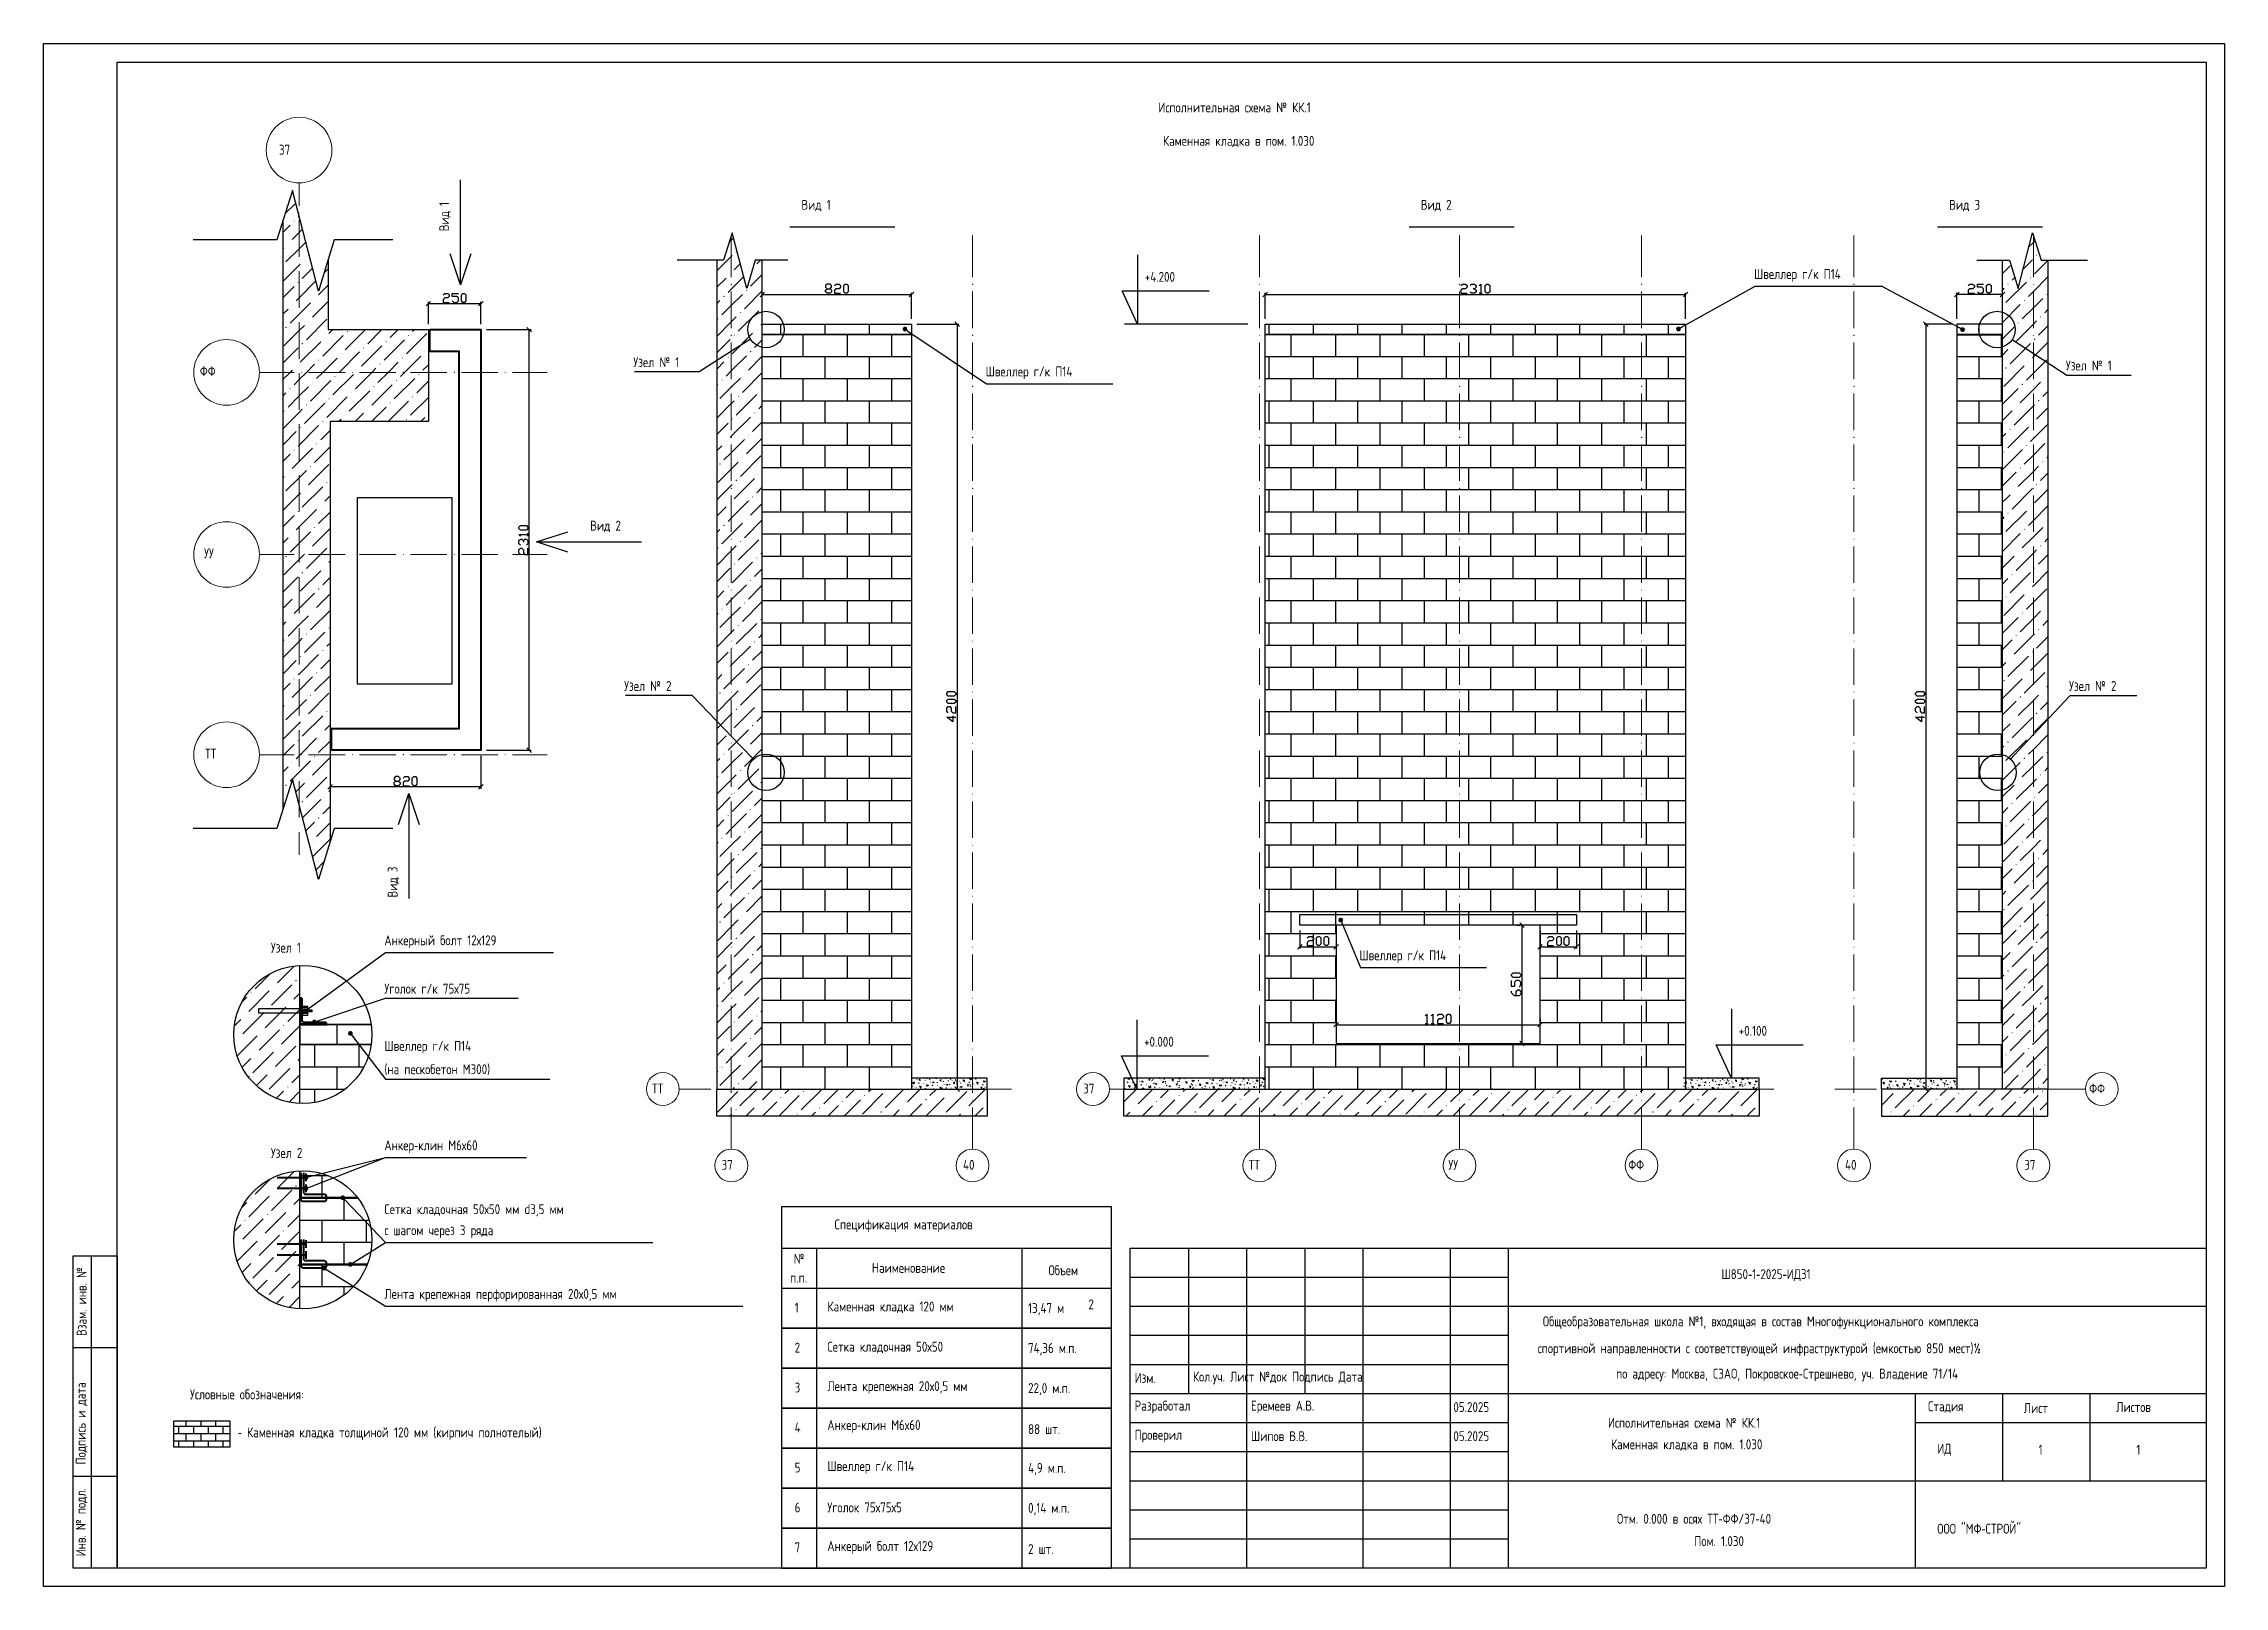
# Model space of a CAD drawing. Header units: millimetres. Extents: x 0.1 to 33, y 0 to 23.4.
import ezdxf

# ---------------------------------------------------------------- set-up
doc = ezdxf.new("R2010")
doc.units = ezdxf.units.MM
doc.layers.add('PDF _0', color=7, linetype='Continuous')
doc.layers.add('PDF _Текст', color=7, linetype='Continuous')
doc.layers.add('PDF _Оси-1', color=7, linetype='Continuous', true_color=0xaaaaaa)
doc.layers.add('PDF _Оси-3', color=7, linetype='Continuous', true_color=0x989898)
doc.styles.get("Standard").update_dxf_attribs({"font": 'ГОСТ тип А.ttf'})

msp = doc.modelspace()

# ---------------------------------------------------------------- texts
at = {"layer": 'PDF _Текст', "char_height": 0.15, "attachment_point": 4}
for s, insert in [('Исполнительная схема № КК.1', (16.923, 22.389)), ('Каменная кладка в пом. 1.030', (16.991, 21.872)), ('Вид 1', (11.523, 20.905)), ('Вид 2', (20.892, 20.905)), ('Вид 3', (28.883, 20.905)), ('+4.200', (16.717, 19.828)), ('Швеллер г/к П14', (25.932, 19.851)), ('Узел № 1', (8.981, 18.538)), ('Швеллер г/к П14', (14.309, 18.377)), ('Узел № 1', (30.648, 18.488)), ('Вид 2', (8.328, 16.055)), ('Узел № 2', (8.842, 13.643)), ('Узел № 2', (30.697, 13.643)), ('Узел 1', (3.499, 9.687)), ('Анкерный болт 12х129', (5.216, 9.778)), ('Швеллер г/к П14', (19.963, 9.551)), ('Уголок г/к 75х75', (5.216, 9.067)), ('Швеллер г/к П14', (5.216, 8.182)), ('+0.000', (16.706, 8.265)), ('+0.100', (25.701, 8.43)), ('(на пескобетон М300)', (5.216, 7.842)), ('Узел 2', (3.499, 6.584)), ('Анкер‐клин М6х60', (5.216, 6.679)), ('Сетка кладочная 50х50 мм d3,5 мм', (5.216, 5.716)), ('с шагом через 3 ряда', (5.216, 5.395)), ('Спецификация материалов', (12.024, 5.483)), ('№', (11.407, 4.984)), ('п.п.', (11.352, 4.698)), ('Наименование', (12.589, 4.846)), ('Объем', (15.261, 4.81)), ('Ш850‐1‐2025‐ИД31', (25.439, 4.736)), ('Лента крепежная перфорированная 20х0,5 мм', (5.216, 4.432)), ('1', (11.421, 4.245)), ('Каменная кладка 120 мм', (11.916, 4.25)), ('13,47 м', (14.952, 4.221)), ('2', (15.864, 4.294)), ('Общеобразовательная школа №1, входящая в состав Многофункционального комплекса', (22.737, 4.018)), ('2', (11.421, 3.641)), ('Сетка кладочная 50х50', (11.916, 3.642)), ('74,36 м.п.', (14.951, 3.617)), ('спортивной направленности с соответствующей инфраструктурой (емкостью 850 мест)½', (22.66, 3.611)), ('по адресу: Москва, СЗАО, Покровское‐Стрешнево, уч. Владение 71/14', (23.845, 3.227)), ('Условные обозначения:', (2.276, 2.934)), ('3', (11.421, 3.037)), ('Лента крепежная 20х0,5 мм', (11.916, 3.038)), ('22,0 м.п.', (14.952, 3.012)), ('Изм.', (16.563, 3.182)), ('Кол.уч. Лист №док Подпись Дата', (17.445, 3.182)), ('Разработал', (16.563, 2.742)), ('Еремеев А.В.', (18.322, 2.742)), ('05.2025', (21.384, 2.742)), ('Стадия', (28.564, 2.742)), ('Лист', (30.012, 2.727)), ('Листов', (31.41, 2.742)), ('‐ Каменная кладка толщиной 120 мм (кирпич полнотелый)', (2.998, 2.339)), ('4', (11.421, 2.433)), ('Анкер‐клин М6х60', (11.916, 2.45)), ('88 шт.', (14.952, 2.408)), ('Проверил', (16.563, 2.302)), ('Шипов В.В.', (18.322, 2.302)), ('05.2025', (21.384, 2.302)), ('Исполнительная схема № КК.1', (23.722, 2.504)), ('Каменная кладка в пом. 1.030', (23.767, 2.167)), ('ИД', (28.703, 2.097)), ('1', (30.236, 2.097)), ('1', (31.715, 2.097)), ('5', (11.421, 1.828)), ('Швеллер г/к П14', (11.916, 1.829)), ('4,9 м.п.', (14.952, 1.804)), ('6', (11.421, 1.224)), ('Уголок 75х75х5', (11.916, 1.225)), ('0,14 м.п.', (14.952, 1.2)), ('Отм. 0.000 в осях ТТ‐ФФ/37‐40', (23.859, 1.053)), ('ООО "МФ‐СТРОЙ"', (28.703, 0.903)), ('7', (11.42, 0.62)), ('Анкерый болт 12х129', (11.916, 0.621)), ('2 шт.', (14.952, 0.595)), ('Пом. 1.030', (25.029, 0.716))]:
    msp.add_mtext(s, dxfattribs=dict(at, insert=insert))
at = {"layer": 'PDF _Текст', "color": 253, "true_color": 0xaaaaaa, "char_height": 0.15, "attachment_point": 4}
for s, insert in [('37', (3.621, 21.75)), ('ФФ', (2.425, 18.402)), ('УУ', (2.489, 15.649)), ('ТТ', (2.502, 12.621)), ('ТТ', (9.264, 7.558)), ('37', (15.785, 7.558)), ('ФФ', (31.001, 7.558)), ('37', (10.315, 6.404)), ('40', (13.968, 6.404)), ('ТТ', (18.287, 6.404)), ('УУ', (21.309, 6.404)), ('ФФ', (24.03, 6.404)), ('40', (27.308, 6.404)), ('37', (30.018, 6.404))]:
    msp.add_mtext(s, dxfattribs=dict(at, insert=insert))
at = {"layer": 'PDF _Текст', "char_height": 0.15, "attachment_point": 4, "rotation": 90}
for s, insert in [('Вид 1', (6.132, 20.517)), ('Вид 3', (5.351, 10.445)), ('Взам. инв. №', (0.636, 3.817)), ('Подпись и дата', (0.636, 1.874)), ('Инв. № подл.', (0.636, 0.486))]:
    msp.add_mtext(s, dxfattribs=dict(at, insert=insert))

# ---------------------------------------------------------------- linework, layer by layer
at = {"layer": 'PDF _0', "lineweight": 25}
for points in [[(0.061, 23.354), (33.046, 23.354), (33.046, 0.031), (0.061, 0.031)], [(1.172, 23.076), (32.768, 23.076), (32.768, 0.309), (1.172, 0.309)], [(6.404, 19.441), (6.381, 19.464), (6.381, 19.556), (6.404, 19.579), (6.427, 19.579), (6.45, 19.556), (6.45, 19.464), (6.427, 19.441)], [(12.186, 19.58), (12.163, 19.603), (12.163, 19.695), (12.186, 19.717), (12.209, 19.717), (12.232, 19.695), (12.232, 19.603), (12.209, 19.58)], [(21.889, 19.58), (21.867, 19.603), (21.867, 19.695), (21.889, 19.717), (21.912, 19.717), (21.935, 19.695), (21.935, 19.603), (21.912, 19.58)], [(29.471, 19.58), (29.448, 19.603), (29.448, 19.695), (29.471, 19.717), (29.494, 19.717), (29.517, 19.695), (29.517, 19.603), (29.494, 19.58)], [(7.387, 16.023), (7.364, 16), (7.273, 16), (7.25, 16.023), (7.25, 16.046), (7.273, 16.069), (7.364, 16.069), (7.387, 16.046)], [(13.859, 13.514), (13.836, 13.491), (13.744, 13.491), (13.721, 13.514), (13.721, 13.537), (13.744, 13.56), (13.836, 13.56), (13.859, 13.537)], [(28.512, 13.514), (28.489, 13.491), (28.398, 13.491), (28.375, 13.514), (28.375, 13.537), (28.398, 13.56), (28.489, 13.56), (28.512, 13.537)], [(13.859, 13.4), (13.836, 13.377), (13.744, 13.377), (13.721, 13.4), (13.721, 13.423), (13.744, 13.445), (13.836, 13.445), (13.859, 13.423)], [(28.512, 13.4), (28.489, 13.377), (28.398, 13.377), (28.375, 13.4), (28.375, 13.423), (28.398, 13.445), (28.489, 13.445), (28.512, 13.423)], [(5.661, 12.136), (5.638, 12.159), (5.638, 12.251), (5.661, 12.274), (5.684, 12.274), (5.706, 12.251), (5.706, 12.159), (5.684, 12.136)], [(19.336, 9.719), (19.313, 9.742), (19.313, 9.834), (19.336, 9.857), (19.359, 9.857), (19.382, 9.834), (19.382, 9.742), (19.359, 9.719)], [(19.451, 9.719), (19.428, 9.742), (19.428, 9.834), (19.451, 9.857), (19.474, 9.857), (19.497, 9.834), (19.497, 9.742), (19.474, 9.719)], [(22.97, 9.719), (22.947, 9.742), (22.947, 9.834), (22.97, 9.857), (22.993, 9.857), (23.016, 9.834), (23.016, 9.742), (22.993, 9.719)], [(23.085, 9.719), (23.062, 9.742), (23.062, 9.834), (23.085, 9.857), (23.108, 9.857), (23.131, 9.834), (23.131, 9.742), (23.108, 9.719)], [(22.403, 9.259), (22.38, 9.236), (22.288, 9.236), (22.265, 9.259), (22.265, 9.282), (22.288, 9.305), (22.38, 9.305), (22.403, 9.282)], [(21.302, 8.542), (21.279, 8.565), (21.279, 8.657), (21.302, 8.68), (21.325, 8.68), (21.348, 8.657), (21.348, 8.565), (21.325, 8.542)], [(10.243, 7.55), (14.331, 7.55), (14.331, 7.14), (10.243, 7.14)], [(16.399, 7.55), (26.008, 7.55), (26.008, 7.14), (16.399, 7.14)], [(30.377, 7.55), (27.859, 7.55), (27.859, 7.14), (30.377, 7.14)], [(16.209, 0.309), (11.225, 0.309), (11.225, 5.773), (16.209, 5.773)], [(0.506, 5.029), (1.172, 5.029), (1.172, 0.309), (0.506, 0.309)], [(16.498, 5.146), (32.768, 5.146), (32.768, 0.309), (16.498, 0.309)], [(16.209, 3.935), (11.225, 3.935)], [(16.209, 3.33), (11.225, 3.33)], [(16.209, 2.726), (11.225, 2.726)], [(2.03, 2.533), (2.878, 2.533), (2.878, 2.137), (2.03, 2.137)], [(16.209, 2.122), (11.225, 2.122)], [(16.209, 1.518), (11.225, 1.518)], [(16.209, 0.913), (11.225, 0.913)]]:
    msp.add_lwpolyline(points, close=True, dxfattribs=at)
for points in [[(5.342, 20.389), (4.457, 20.389), (4.221, 19.614), (3.824, 21.133), (3.588, 20.389), (2.324, 20.389)], [(6.521, 20.177), (6.367, 19.707), (6.367, 21.296)], [(3.874, 20.941), (3.711, 20.779)], [(3.789, 20.609), (3.678, 20.499)], [(3.976, 20.55), (3.926, 20.499), (3.819, 20.393)], [(3.925, 20.745), (3.912, 20.733)], [(11.317, 20.081), (10.826, 20.081), (10.696, 19.652), (10.475, 20.494), (10.344, 20.081), (9.644, 20.081)], [(11.346, 20.583), (12.934, 20.583)], [(20.715, 20.583), (22.303, 20.583)], [(28.705, 20.583), (30.294, 20.583)], [(29.303, 20.081), (29.794, 20.081), (29.925, 19.652), (30.145, 20.494), (30.276, 20.081), (30.977, 20.081)], [(3.696, 20.269), (3.678, 20.251)], [(4.028, 20.354), (3.926, 20.252), (3.727, 20.053)], [(4.079, 20.158), (4.067, 20.145)], [(6.367, 19.707), (6.212, 20.177)], [(10.476, 20.15), (10.463, 20.137), (10.243, 19.917)], [(10.495, 20.417), (10.463, 20.384), (10.43, 20.351)], [(16.608, 20.159), (16.608, 19.112), (16.374, 19.616), (17.69, 19.616)], [(30.183, 20.375), (30.157, 20.349), (30.089, 20.281)], [(3.943, 20.022), (3.926, 20.005), (3.678, 19.757)], [(4.13, 19.962), (3.974, 19.805)], [(4.366, 19.951), (4.314, 19.898)], [(10.243, 20.081), (10.243, 7.55), (14.331, 7.55), (14.331, 7.715), (13.189, 7.715)], [(10.383, 19.81), (10.243, 19.67)], [(10.649, 19.829), (10.463, 19.643), (10.414, 19.594)], [(10.598, 20.025), (10.507, 19.934)], [(10.931, 19.863), (10.754, 19.686)], [(10.902, 20.081), (10.847, 20.026)], [(10.931, 7.55), (10.931, 20.081)], [(30.377, 20.081), (30.377, 7.55), (27.859, 7.55), (27.859, 7.715), (29.001, 7.715)], [(29.689, 7.55), (29.689, 20.081)], [(29.804, 19.995), (29.689, 19.881)], [(29.874, 19.818), (29.835, 19.779)], [(30.144, 20.088), (30.002, 19.946)], [(30.377, 19.827), (30.157, 19.607), (30.082, 19.532)], [(30.377, 20.074), (30.175, 19.872)], [(3.85, 19.682), (3.678, 19.51)], [(4.181, 19.766), (3.926, 19.51), (3.881, 19.465)], [(4.366, 19.703), (4.221, 19.558)], [(6.106, 19.556), (6.129, 19.579), (6.174, 19.579), (6.197, 19.556), (6.197, 19.533), (6.174, 19.51), (6.129, 19.51), (6.106, 19.487), (6.106, 19.441), (6.197, 19.441)], [(6.243, 19.464), (6.266, 19.441), (6.312, 19.441), (6.335, 19.464), (6.335, 19.51), (6.312, 19.533), (6.243, 19.533), (6.243, 19.579), (6.335, 19.579)], [(10.291, 19.47), (10.243, 19.422)], [(10.631, 19.563), (10.463, 19.395), (10.321, 19.254)], [(10.931, 19.616), (10.661, 19.346)], [(10.966, 19.595), (10.897, 19.526)], [(10.931, 19.195), (10.931, 19.588)], [(10.931, 19.561), (13.189, 19.561)], [(11.957, 19.649), (11.98, 19.626), (11.98, 19.603), (11.957, 19.58), (11.911, 19.58), (11.888, 19.603), (11.888, 19.626), (11.911, 19.649), (11.957, 19.649), (11.98, 19.672), (11.98, 19.695), (11.957, 19.717), (11.911, 19.717), (11.888, 19.695), (11.888, 19.672), (11.911, 19.649)], [(12.026, 19.695), (12.048, 19.717), (12.094, 19.717), (12.117, 19.695), (12.117, 19.672), (12.094, 19.649), (12.048, 19.649), (12.026, 19.626), (12.026, 19.58), (12.117, 19.58)], [(13.154, 19.526), (13.223, 19.595)], [(13.189, 19.195), (13.189, 19.588)], [(18.572, 19.595), (18.503, 19.526)], [(18.538, 19.195), (18.538, 19.588)], [(18.538, 19.561), (24.897, 19.561)], [(21.499, 19.695), (21.522, 19.717), (21.568, 19.717), (21.591, 19.695), (21.591, 19.672), (21.568, 19.649), (21.522, 19.649), (21.499, 19.626), (21.499, 19.58), (21.591, 19.58)], [(21.637, 19.695), (21.66, 19.717), (21.706, 19.717), (21.729, 19.695), (21.729, 19.672), (21.706, 19.649), (21.683, 19.649)], [(21.706, 19.649), (21.729, 19.626), (21.729, 19.603), (21.706, 19.58), (21.66, 19.58), (21.637, 19.603)], [(21.775, 19.695), (21.798, 19.717), (21.798, 19.58)], [(21.775, 19.58), (21.821, 19.58)], [(24.812, 19.054), (24.837, 19.067), (25.947, 19.687), (25.948, 19.687), (27.856, 19.687)], [(24.863, 19.526), (24.931, 19.595)], [(24.897, 19.195), (24.897, 19.588)], [(29.062, 19.044), (29.038, 19.057), (27.859, 19.687), (27.858, 19.687)], [(29.035, 19.595), (28.966, 19.526)], [(29.001, 19.195), (29.001, 19.588)], [(29.689, 19.561), (29.001, 19.561)], [(29.173, 19.695), (29.196, 19.717), (29.242, 19.717), (29.265, 19.695), (29.265, 19.672), (29.242, 19.649), (29.196, 19.649), (29.173, 19.626), (29.173, 19.58), (29.265, 19.58)], [(29.311, 19.603), (29.333, 19.58), (29.379, 19.58), (29.402, 19.603), (29.402, 19.649), (29.379, 19.672), (29.311, 19.672), (29.311, 19.717), (29.402, 19.717)], [(29.655, 19.526), (29.723, 19.595)], [(29.711, 19.655), (29.689, 19.633)], [(29.689, 19.195), (29.689, 19.588)], [(30.051, 19.748), (29.742, 19.439)], [(30.298, 19.501), (30.157, 19.36), (29.989, 19.192)], [(3.758, 19.342), (3.678, 19.262)], [(4.098, 19.435), (3.926, 19.263), (3.789, 19.126)], [(4.345, 19.187), (4.036, 18.878)], [(4.366, 19.456), (4.128, 19.218)], [(5.915, 19.456), (5.846, 19.388)], [(5.881, 19.114), (5.881, 19.449)], [(6.675, 19.422), (5.881, 19.422)], [(6.641, 19.388), (6.709, 19.456)], [(6.675, 19.114), (6.675, 19.449)], [(10.538, 19.223), (10.463, 19.148), (10.243, 18.928)], [(10.878, 19.315), (10.569, 19.006)], [(13.913, 19.078), (13.844, 19.146)], [(28.566, 19.078), (28.497, 19.146)], [(29.958, 19.408), (29.689, 19.139)], [(30.205, 19.161), (30.157, 19.113), (29.896, 18.852)], [(30.377, 19.333), (30.329, 19.285)], [(4.005, 19.095), (3.926, 19.016), (3.696, 18.786)], [(4.252, 18.847), (3.943, 18.538)], [(4.592, 18.94), (4.283, 18.631)], [(4.436, 19.031), (4.376, 18.971)], [(4.93, 19.031), (4.623, 18.724)], [(5.177, 19.031), (4.963, 18.817)], [(5.519, 18.878), (5.21, 18.569)], [(5.425, 19.031), (5.303, 18.909)], [(5.859, 18.971), (5.55, 18.662)], [(5.672, 19.031), (5.643, 19.002)], [(6.758, 19.031), (7.434, 19.031)], [(7.441, 18.997), (7.372, 19.065)], [(7.407, 12.672), (7.407, 19.031)], [(10.754, 18.885), (10.521, 18.738), (9.975, 18.393), (9.974, 18.393), (9.001, 18.393)], [(10.445, 18.883), (10.243, 18.681)], [(10.785, 18.976), (10.476, 18.666)], [(10.931, 18.875), (10.816, 18.759)], [(10.931, 19.122), (10.909, 19.099)], [(13.112, 19.025), (13.135, 19.009), (14.324, 18.213), (14.325, 18.213), (16.233, 18.213)], [(13.271, 19.112), (13.906, 19.112)], [(13.878, 19.112), (13.878, 7.55)], [(18.277, 19.112), (16.41, 19.112)], [(28.918, 19.112), (28.504, 19.112)], [(28.532, 19.112), (28.532, 7.55)], [(29.865, 19.068), (29.689, 18.892)], [(30.113, 18.821), (29.804, 18.512)], [(29.837, 18.882), (30.068, 18.731), (30.663, 18.344), (30.664, 18.344), (31.637, 18.344)], [(30.377, 18.838), (30.157, 18.618), (30.144, 18.605)], [(30.377, 19.086), (30.236, 18.945)], [(3.912, 18.755), (3.678, 18.521)], [(4.159, 18.508), (4.036, 18.384), (3.926, 18.274), (3.85, 18.198)], [(4.499, 18.6), (4.283, 18.384), (4.19, 18.291)], [(4.839, 18.693), (4.53, 18.384), (4.53, 18.384)], [(5.179, 18.786), (4.87, 18.477)], [(5.426, 18.538), (5.272, 18.384), (5.117, 18.229)], [(5.766, 18.631), (5.519, 18.384), (5.457, 18.322)], [(5.881, 18.498), (5.797, 18.415)], [(10.352, 18.543), (10.243, 18.433)], [(10.692, 18.636), (10.463, 18.406), (10.383, 18.327)], [(10.931, 18.627), (10.723, 18.419)], [(29.773, 18.728), (29.689, 18.645)], [(30.02, 18.481), (29.711, 18.172)], [(30.36, 18.574), (30.157, 18.371), (30.051, 18.265)], [(3.819, 18.415), (3.789, 18.384), (3.678, 18.274)], [(4.067, 18.168), (3.926, 18.027), (3.758, 17.859)], [(4.407, 18.26), (4.098, 17.951)], [(4.747, 18.353), (4.437, 18.044)], [(5.086, 18.446), (5.025, 18.384), (4.777, 18.137)], [(5.334, 18.198), (5.025, 17.889)], [(5.674, 18.291), (5.365, 17.982)], [(5.881, 18.251), (5.705, 18.075)], [(10.26, 18.203), (10.243, 18.186)], [(10.6, 18.296), (10.463, 18.159), (10.291, 17.987)], [(10.931, 18.38), (10.631, 18.079)], [(30.267, 18.234), (30.157, 18.124), (29.958, 17.925)], [(3.727, 18.075), (3.678, 18.026)], [(3.974, 17.828), (3.926, 17.78), (3.678, 17.532)], [(4.314, 17.92), (4.005, 17.611)], [(4.654, 18.013), (4.345, 17.704)], [(4.994, 18.106), (4.685, 17.797)], [(5.241, 17.859), (5.023, 17.641)], [(5.581, 17.951), (5.272, 17.642)], [(5.881, 18.004), (5.612, 17.735)], [(10.507, 17.956), (10.463, 17.912), (10.243, 17.692)], [(10.847, 18.048), (10.538, 17.739)], [(10.931, 17.886), (10.878, 17.832)], [(29.927, 18.141), (29.689, 17.903)], [(30.175, 17.894), (30.157, 17.876), (29.865, 17.585)], [(30.377, 17.849), (30.205, 17.678)], [(30.377, 18.097), (30.298, 18.018)], [(3.881, 17.488), (3.678, 17.285)], [(4.221, 17.58), (3.926, 17.285), (3.912, 17.271)], [(4.394, 17.506), (4.252, 17.364)], [(4.561, 17.673), (4.529, 17.641)], [(4.901, 17.766), (4.776, 17.641)], [(5.828, 17.704), (5.765, 17.641)], [(10.414, 17.616), (10.243, 17.445)], [(10.754, 17.709), (10.463, 17.418), (10.445, 17.399)], [(10.931, 17.638), (10.785, 17.492)], [(29.835, 17.801), (29.689, 17.656)], [(30.082, 17.554), (29.773, 17.245)], [(30.377, 17.602), (30.157, 17.382), (30.113, 17.338)], [(4.128, 17.24), (3.926, 17.038), (3.819, 16.931)], [(4.394, 17.259), (4.159, 17.024)], [(10.321, 17.276), (10.243, 17.197)], [(10.661, 17.369), (10.463, 17.17), (10.352, 17.06)], [(10.931, 17.391), (10.692, 17.152)], [(29.742, 17.461), (29.689, 17.408)], [(29.989, 17.214), (29.689, 16.914)], [(30.329, 17.307), (30.157, 17.135), (30.02, 16.998)], [(3.789, 17.148), (3.678, 17.037)], [(4.036, 16.901), (3.926, 16.791), (3.727, 16.592)], [(4.376, 16.993), (4.067, 16.684)], [(10.569, 17.029), (10.463, 16.923), (10.26, 16.72)], [(10.909, 17.121), (10.6, 16.812)], [(29.896, 16.874), (29.689, 16.667)], [(30.236, 16.967), (30.157, 16.888), (29.927, 16.658)], [(30.377, 16.861), (30.267, 16.751)], [(30.377, 17.108), (30.36, 17.09)], [(3.696, 16.808), (3.678, 16.79)], [(3.943, 16.561), (3.926, 16.543), (3.678, 16.296)], [(4.283, 16.653), (3.974, 16.344)], [(4.394, 16.517), (4.314, 16.437)], [(10.476, 16.689), (10.463, 16.676), (10.243, 16.456)], [(10.816, 16.781), (10.507, 16.472)], [(10.931, 16.649), (10.847, 16.565)], [(29.804, 16.534), (29.689, 16.42)], [(30.144, 16.627), (29.835, 16.318)], [(30.377, 16.613), (30.175, 16.411)], [(3.85, 16.221), (3.678, 16.048)], [(4.19, 16.313), (3.926, 16.049), (3.881, 16.004)], [(4.394, 16.27), (4.221, 16.097)], [(10.383, 16.349), (10.243, 16.208)], [(10.723, 16.441), (10.463, 16.181), (10.414, 16.132)], [(10.931, 16.402), (10.754, 16.225)], [(29.711, 16.194), (29.689, 16.172)], [(30.051, 16.287), (29.742, 15.978)], [(30.377, 16.366), (30.157, 16.146), (30.082, 16.071)], [(3.758, 15.881), (3.678, 15.801)], [(4.098, 15.973), (3.926, 15.802), (3.789, 15.664)], [(4.394, 16.023), (4.128, 15.757)], [(7.273, 15.909), (7.25, 15.932), (7.387, 15.932)], [(7.273, 15.771), (7.25, 15.794), (7.25, 15.84), (7.273, 15.863), (7.296, 15.863), (7.318, 15.84), (7.318, 15.817)], [(7.318, 15.84), (7.341, 15.863), (7.364, 15.863), (7.387, 15.84), (7.387, 15.794), (7.364, 15.771)], [(7.387, 15.909), (7.387, 15.955)], [(7.518, 15.82), (7.988, 15.975)], [(10.291, 16.009), (10.243, 15.961)], [(10.631, 16.102), (10.463, 15.934), (10.321, 15.793)], [(10.878, 15.854), (10.569, 15.545)], [(10.931, 16.155), (10.661, 15.885)], [(29.958, 15.947), (29.689, 15.678)], [(30.298, 16.04), (30.157, 15.899), (29.989, 15.731)], [(30.377, 15.872), (30.329, 15.823)], [(4.005, 15.634), (4.002, 15.631), (3.926, 15.555), (3.696, 15.325)], [(4.345, 15.726), (4.25, 15.631), (4.036, 15.417)], [(4.394, 15.528), (4.376, 15.51)], [(7.273, 15.633), (7.25, 15.656), (7.25, 15.702), (7.273, 15.725), (7.296, 15.725), (7.318, 15.702), (7.318, 15.656), (7.341, 15.633), (7.387, 15.633), (7.387, 15.725)], [(7.988, 15.665), (7.518, 15.82), (9.107, 15.82)], [(10.538, 15.762), (10.463, 15.687), (10.243, 15.467)], [(10.785, 15.514), (10.476, 15.205)], [(10.931, 15.661), (10.909, 15.638)], [(29.865, 15.607), (29.689, 15.431)], [(30.205, 15.7), (30.157, 15.651), (29.896, 15.391)], [(30.377, 15.624), (30.236, 15.483)], [(3.912, 15.294), (3.678, 15.06)], [(4.252, 15.386), (3.943, 15.077)], [(4.394, 15.281), (4.283, 15.17)], [(10.445, 15.422), (10.243, 15.22)], [(10.692, 15.174), (10.463, 14.945), (10.383, 14.865)], [(10.931, 15.413), (10.816, 15.298)], [(29.773, 15.267), (29.689, 15.183)], [(30.113, 15.36), (29.804, 15.051)], [(30.377, 15.377), (30.157, 15.157), (30.144, 15.144)], [(3.819, 14.954), (3.678, 14.812)], [(4.159, 15.046), (3.926, 14.813), (3.85, 14.737)], [(4.394, 15.034), (4.19, 14.83)], [(10.352, 15.082), (10.243, 14.972)], [(10.931, 14.919), (10.631, 14.618)], [(10.931, 15.166), (10.723, 14.958)], [(30.02, 15.02), (29.711, 14.711)], [(30.36, 15.113), (30.157, 14.91), (30.051, 14.804)], [(3.727, 14.614), (3.678, 14.565)], [(4.067, 14.706), (3.926, 14.566), (3.758, 14.397)], [(4.394, 14.786), (4.098, 14.49)], [(10.26, 14.742), (10.243, 14.725)], [(10.6, 14.835), (10.463, 14.698), (10.291, 14.526)], [(10.847, 14.587), (10.538, 14.278)], [(29.927, 14.68), (29.689, 14.442)], [(30.267, 14.773), (30.157, 14.663), (29.958, 14.464)], [(30.377, 14.636), (30.298, 14.556)], [(3.974, 14.367), (3.926, 14.318), (3.678, 14.071)], [(4.314, 14.459), (4.005, 14.15)], [(4.394, 14.292), (4.345, 14.243)], [(10.507, 14.495), (10.463, 14.451), (10.243, 14.231)], [(10.754, 14.247), (10.463, 13.956), (10.445, 13.938)], [(10.931, 14.424), (10.878, 14.371)], [(29.835, 14.34), (29.689, 14.195)], [(30.175, 14.433), (30.157, 14.415), (29.865, 14.124)], [(30.377, 14.388), (30.205, 14.216)], [(3.881, 14.027), (3.678, 13.823)], [(4.221, 14.119), (3.926, 13.824), (3.912, 13.81)], [(4.394, 14.045), (4.252, 13.903)], [(10.414, 14.155), (10.243, 13.983)], [(10.661, 13.907), (10.463, 13.709), (10.352, 13.598)], [(10.931, 13.93), (10.692, 13.691)], [(10.931, 14.177), (10.785, 14.031)], [(29.742, 14), (29.689, 13.947)], [(30.082, 14.093), (29.773, 13.784)], [(30.377, 14.141), (30.157, 13.921), (30.113, 13.877)], [(3.789, 13.687), (3.678, 13.576)], [(4.128, 13.779), (3.926, 13.577), (3.819, 13.47)], [(4.376, 13.532), (4.067, 13.223)], [(4.394, 13.798), (4.159, 13.563)], [(10.321, 13.815), (10.243, 13.736)], [(10.569, 13.568), (10.463, 13.462), (10.26, 13.258)], [(10.909, 13.66), (10.6, 13.351)], [(29.989, 13.753), (29.689, 13.453)], [(30.329, 13.846), (30.157, 13.674), (30.02, 13.537)], [(30.377, 13.647), (30.36, 13.629)], [(3.696, 13.347), (3.678, 13.329)], [(4.036, 13.439), (3.926, 13.33), (3.727, 13.13)], [(10.797, 12.536), (10.606, 12.735), (9.873, 13.499), (9.872, 13.499), (8.861, 13.499)], [(10.476, 13.228), (10.463, 13.215), (10.243, 12.995)], [(10.816, 13.32), (10.507, 13.011)], [(13.744, 13.239), (13.721, 13.262), (13.721, 13.308), (13.744, 13.331), (13.767, 13.331), (13.79, 13.308), (13.79, 13.262), (13.813, 13.239), (13.859, 13.239), (13.859, 13.331)], [(28.398, 13.239), (28.375, 13.262), (28.375, 13.308), (28.398, 13.331), (28.421, 13.331), (28.444, 13.308), (28.444, 13.262), (28.467, 13.239), (28.512, 13.239), (28.512, 13.331)], [(29.896, 13.413), (29.689, 13.206)], [(29.81, 12.538), (29.998, 12.739), (30.712, 13.499), (30.713, 13.499), (31.724, 13.499)], [(30.236, 13.506), (30.157, 13.426), (29.927, 13.197)], [(30.377, 13.399), (30.267, 13.289)], [(3.943, 13.099), (3.926, 13.082), (3.678, 12.835)], [(4.283, 13.192), (3.974, 12.883)], [(4.394, 13.056), (4.314, 12.976)], [(10.383, 12.888), (10.243, 12.747)], [(10.723, 12.98), (10.463, 12.72), (10.414, 12.671)], [(10.931, 12.941), (10.754, 12.764)], [(10.931, 13.188), (10.847, 13.104)], [(13.813, 13.193), (13.813, 13.101), (13.721, 13.17), (13.859, 13.17)], [(28.467, 13.193), (28.467, 13.101), (28.375, 13.17), (28.512, 13.17)], [(29.804, 13.073), (29.689, 12.958)], [(30.144, 13.166), (29.835, 12.857)], [(30.377, 12.905), (30.157, 12.685), (30.082, 12.61)], [(30.377, 13.152), (30.175, 12.949)], [(3.85, 12.76), (3.694, 12.603), (3.678, 12.587)], [(4.19, 12.852), (3.941, 12.603), (3.926, 12.588), (3.881, 12.543)], [(4.394, 12.561), (4.128, 12.296)], [(4.394, 12.809), (4.221, 12.636)], [(6.675, 12.589), (6.675, 12.09)], [(6.758, 12.672), (7.434, 12.672)], [(7.372, 12.706), (7.441, 12.637)], [(10.291, 12.548), (10.243, 12.5)], [(10.631, 12.64), (10.463, 12.473), (10.321, 12.331)], [(10.931, 12.694), (10.661, 12.424)], [(29.711, 12.733), (29.689, 12.711)], [(30.051, 12.826), (29.742, 12.517)], [(30.298, 12.579), (30.157, 12.438), (29.989, 12.27)], [(5.342, 11.491), (4.457, 11.491), (4.221, 10.716), (3.824, 12.235), (3.588, 11.491), (2.324, 11.491)], [(3.758, 12.42), (3.678, 12.34)], [(4.098, 12.512), (3.926, 12.341), (3.789, 12.203)], [(4.345, 12.265), (4.036, 11.956)], [(4.394, 12.525), (4.394, 12.09)], [(5.431, 12.205), (5.454, 12.182), (5.454, 12.159), (5.431, 12.136), (5.385, 12.136), (5.362, 12.159), (5.362, 12.182), (5.385, 12.205), (5.431, 12.205), (5.454, 12.228), (5.454, 12.251), (5.431, 12.274), (5.385, 12.274), (5.362, 12.251), (5.362, 12.228), (5.385, 12.205)], [(5.5, 12.251), (5.523, 12.274), (5.569, 12.274), (5.592, 12.251), (5.592, 12.228), (5.569, 12.205), (5.523, 12.205), (5.5, 12.182), (5.5, 12.136), (5.592, 12.136)], [(10.538, 12.3), (10.463, 12.226), (10.243, 12.006)], [(10.878, 12.393), (10.569, 12.084)], [(29.958, 12.486), (29.689, 12.217)], [(30.205, 12.239), (30.157, 12.19), (29.896, 11.93)], [(30.377, 12.411), (30.329, 12.362)], [(3.71, 11.878), (3.696, 11.863)], [(4.005, 12.172), (3.926, 12.093), (3.874, 12.042)], [(4.252, 11.925), (3.977, 11.65)], [(4.428, 12.152), (4.36, 12.083)], [(4.394, 12.067), (4.376, 12.049)], [(6.675, 12.117), (4.394, 12.117)], [(5.431, 11.548), (5.585, 12.018), (5.585, 10.43)], [(5.585, 12.018), (5.74, 11.548)], [(6.641, 12.083), (6.709, 12.152)], [(10.445, 11.961), (10.243, 11.758)], [(10.785, 12.053), (10.476, 11.744)], [(10.931, 11.952), (10.816, 11.837)], [(10.931, 12.199), (10.909, 12.177)], [(29.865, 12.146), (29.689, 11.97)], [(30.113, 11.899), (29.804, 11.59)], [(30.377, 11.916), (30.157, 11.696), (30.144, 11.682)], [(30.377, 12.163), (30.236, 12.022)], [(4.159, 11.585), (4.028, 11.454)], [(4.394, 11.573), (4.19, 11.369)], [(4.394, 11.82), (4.283, 11.709)], [(10.352, 11.621), (10.243, 11.511)], [(10.692, 11.713), (10.463, 11.484), (10.383, 11.404)], [(10.931, 11.705), (10.723, 11.497)], [(29.773, 11.806), (29.689, 11.722)], [(30.02, 11.559), (29.711, 11.25)], [(30.36, 11.652), (30.157, 11.449), (30.051, 11.342)], [(4.394, 11.325), (4.13, 11.062)], [(10.26, 11.281), (10.243, 11.264)], [(10.6, 11.373), (10.463, 11.237), (10.291, 11.064)], [(10.931, 11.458), (10.631, 11.157)], [(29.927, 11.219), (29.689, 10.981)], [(30.267, 11.312), (30.157, 11.201), (29.958, 11.003)], [(4.304, 10.988), (4.182, 10.866)], [(10.507, 11.033), (10.463, 10.99), (10.243, 10.77)], [(10.847, 11.126), (10.538, 10.817)], [(10.931, 10.963), (10.878, 10.91)], [(30.175, 10.972), (30.157, 10.954), (29.865, 10.663)], [(30.377, 10.927), (30.205, 10.755)], [(30.377, 11.174), (30.298, 11.095)], [(10.414, 10.694), (10.243, 10.522)], [(10.754, 10.786), (10.463, 10.495), (10.445, 10.477)], [(10.931, 10.716), (10.785, 10.57)], [(29.835, 10.879), (29.689, 10.733)], [(30.082, 10.632), (29.773, 10.323)], [(30.377, 10.68), (30.157, 10.46), (30.113, 10.415)], [(10.321, 10.354), (10.243, 10.275)], [(10.661, 10.446), (10.463, 10.248), (10.352, 10.137)], [(10.931, 10.469), (10.692, 10.23)], [(29.742, 10.539), (29.689, 10.486)], [(29.989, 10.292), (29.689, 9.992)], [(30.329, 10.385), (30.157, 10.213), (30.02, 10.075)], [(10.569, 10.106), (10.463, 10.001), (10.26, 9.797)], [(10.909, 10.199), (10.6, 9.89)], [(19.061, 9.945), (19.061, 9.673)], [(19.611, 9.945), (19.611, 9.673)], [(19.69, 10.079), (19.701, 10.053), (19.978, 9.387), (19.979, 9.387), (21.886, 9.387)], [(22.339, 10.027), (22.394, 10.027)], [(22.456, 9.993), (22.388, 10.062)], [(22.422, 10.027), (22.422, 8.238)], [(22.695, 9.945), (22.695, 9.673)], [(23.245, 9.945), (23.245, 9.673)], [(29.896, 9.952), (29.689, 9.745)], [(30.236, 10.045), (30.157, 9.965), (29.927, 9.736)], [(30.377, 9.938), (30.267, 9.828)], [(30.377, 10.186), (30.36, 10.168)], [(4.041, 8.748), (4.063, 8.764), (5.232, 9.614), (5.233, 9.614), (7.776, 9.614)], [(10.476, 9.766), (10.463, 9.754), (10.243, 9.533)], [(10.816, 9.859), (10.507, 9.55)], [(10.931, 9.727), (10.847, 9.643)], [(19.095, 9.735), (19.026, 9.666)], [(19.061, 9.7), (19.611, 9.7)], [(19.175, 9.834), (19.198, 9.857), (19.244, 9.857), (19.267, 9.834), (19.267, 9.811), (19.244, 9.788), (19.198, 9.788), (19.175, 9.765), (19.175, 9.719), (19.267, 9.719)], [(19.577, 9.666), (19.646, 9.735)], [(22.729, 9.735), (22.66, 9.666)], [(22.695, 9.7), (23.245, 9.7)], [(22.809, 9.834), (22.832, 9.857), (22.878, 9.857), (22.901, 9.834), (22.901, 9.811), (22.878, 9.788), (22.832, 9.788), (22.809, 9.765), (22.809, 9.719), (22.901, 9.719)], [(23.211, 9.666), (23.28, 9.735)], [(29.804, 9.612), (29.689, 9.497)], [(30.144, 9.705), (29.835, 9.396)], [(30.377, 9.691), (30.175, 9.488)], [(3.487, 9.292), (3.259, 9.064)], [(3.851, 9.409), (3.599, 9.156)], [(3.937, 7.332), (3.937, 9.416)], [(10.383, 9.427), (10.243, 9.286)], [(10.723, 9.519), (10.463, 9.259), (10.414, 9.21)], [(10.931, 9.48), (10.754, 9.303)], [(29.711, 9.272), (29.689, 9.25)], [(30.051, 9.365), (29.742, 9.056)], [(30.377, 9.444), (30.157, 9.224), (30.082, 9.148)], [(3.135, 8.94), (3.065, 8.869)], [(3.475, 9.033), (3.166, 8.724)], [(3.815, 9.126), (3.506, 8.817)], [(3.937, 9.001), (3.846, 8.909)], [(4.183, 8.571), (4.209, 8.579), (5.232, 8.922), (5.233, 8.922), (7.237, 8.922)], [(10.291, 9.087), (10.243, 9.039)], [(10.631, 9.179), (10.463, 9.012), (10.321, 8.87)], [(10.878, 8.932), (10.569, 8.623)], [(10.931, 9.233), (10.661, 8.963)], [(22.38, 9.098), (22.403, 9.121), (22.403, 9.167), (22.38, 9.19), (22.334, 9.19), (22.311, 9.167), (22.311, 9.098), (22.265, 9.098), (22.265, 9.19)], [(22.334, 8.96), (22.334, 9.029), (22.357, 9.052), (22.38, 9.052), (22.403, 9.029), (22.403, 8.983), (22.38, 8.96), (22.311, 8.96), (22.265, 9.006), (22.265, 9.029)], [(29.958, 9.025), (29.689, 8.756)], [(30.298, 9.117), (30.157, 8.976), (29.989, 8.808)], [(30.377, 8.949), (30.329, 8.901)], [(3.043, 8.6), (2.948, 8.505)], [(3.383, 8.693), (3.074, 8.384)], [(3.723, 8.786), (3.414, 8.477)], [(3.937, 8.753), (3.753, 8.569)], [(10.538, 8.839), (10.463, 8.765), (10.243, 8.545)], [(10.785, 8.592), (10.476, 8.283)], [(10.931, 8.738), (10.909, 8.716)], [(16.597, 8.596), (16.597, 7.55), (16.363, 8.054), (17.679, 8.054)], [(19.611, 8.605), (19.611, 8.55)], [(20.958, 8.657), (20.981, 8.68), (20.981, 8.542)], [(21.05, 8.657), (21.073, 8.68), (21.073, 8.542)], [(21.142, 8.657), (21.165, 8.68), (21.21, 8.68), (21.233, 8.657), (21.233, 8.634), (21.21, 8.611), (21.165, 8.611), (21.142, 8.588), (21.142, 8.542), (21.233, 8.542)], [(22.695, 8.605), (22.695, 8.55)], [(25.591, 8.761), (25.591, 7.715), (25.357, 8.219), (26.674, 8.219)], [(29.865, 8.685), (29.689, 8.508)], [(30.205, 8.778), (30.157, 8.729), (29.896, 8.469)], [(30.377, 8.702), (30.236, 8.561)], [(2.95, 8.26), (2.946, 8.256)], [(3.29, 8.353), (3.05, 8.113), (2.99, 8.053)], [(3.63, 8.446), (3.321, 8.137)], [(3.937, 8.506), (3.661, 8.229)], [(3.961, 8.545), (3.961, 8.511)], [(3.978, 8.545), (3.978, 8.511)], [(3.995, 8.545), (3.995, 8.511)], [(4.012, 8.545), (4.012, 8.511)], [(4.029, 8.545), (4.029, 8.511)], [(4.046, 8.545), (4.046, 8.511)], [(4.063, 8.545), (4.063, 8.511)], [(4.08, 8.545), (4.08, 8.511)], [(4.096, 8.545), (4.096, 8.511)], [(4.113, 8.545), (4.113, 8.511)], [(4.13, 8.545), (4.13, 8.511)], [(4.147, 8.545), (4.147, 8.511)], [(4.164, 8.545), (4.164, 8.511)], [(4.181, 8.545), (4.181, 8.511)], [(4.198, 8.545), (4.198, 8.511)], [(4.215, 8.545), (4.215, 8.511)], [(4.232, 8.545), (4.232, 8.511)], [(4.249, 8.545), (4.249, 8.511)], [(4.266, 8.545), (4.266, 8.511)], [(4.283, 8.545), (4.283, 8.511)], [(4.3, 8.545), (4.3, 8.511)], [(4.317, 8.545), (4.317, 8.511)], [(4.334, 8.545), (4.334, 8.511)], [(4.718, 8.37), (4.734, 8.348), (5.232, 7.697), (5.233, 7.697), (7.719, 7.697)], [(10.445, 8.499), (10.243, 8.297)], [(10.692, 8.252), (10.463, 8.023), (10.383, 7.943)], [(10.931, 8.491), (10.816, 8.376)], [(19.646, 8.557), (19.577, 8.488)], [(19.611, 8.523), (22.695, 8.523)], [(20.958, 8.542), (21.004, 8.542)], [(21.05, 8.542), (21.096, 8.542)], [(22.388, 8.272), (22.456, 8.203)], [(22.66, 8.488), (22.729, 8.557)], [(29.773, 8.345), (29.689, 8.261)], [(30.113, 8.438), (29.804, 8.129)], [(30.377, 8.455), (30.157, 8.235), (30.144, 8.221)], [(3.197, 8.013), (3.064, 7.88)], [(3.537, 8.106), (3.228, 7.797)], [(3.877, 8.198), (3.568, 7.889)], [(3.937, 8.012), (3.908, 7.982)], [(10.352, 8.159), (10.243, 8.05)], [(10.931, 7.997), (10.631, 7.696)], [(10.931, 8.244), (10.723, 8.036)], [(22.339, 8.238), (22.394, 8.238)], [(30.02, 8.098), (29.711, 7.789)], [(30.36, 8.19), (30.157, 7.988), (30.051, 7.881)], [(3.444, 7.766), (3.281, 7.602)], [(3.784, 7.859), (3.475, 7.55)], [(3.937, 7.764), (3.815, 7.642)], [(10.26, 7.82), (10.243, 7.803)], [(10.6, 7.912), (10.463, 7.776), (10.291, 7.603)], [(10.847, 7.665), (10.731, 7.55)], [(18.538, 7.715), (16.399, 7.715), (16.399, 7.55), (26.008, 7.55), (26.008, 7.715), (24.866, 7.715)], [(29.927, 7.758), (29.719, 7.55)], [(30.267, 7.85), (30.157, 7.74), (29.966, 7.55)], [(30.377, 7.713), (30.298, 7.634)], [(3.692, 7.519), (3.583, 7.41)], [(3.937, 7.517), (3.773, 7.352)], [(10.254, 7.202), (10.563, 7.511)], [(10.346, 7.542), (10.353, 7.55)], [(10.507, 7.572), (10.484, 7.55)], [(10.593, 7.295), (10.848, 7.55)], [(10.685, 7.14), (10.81, 7.264)], [(10.933, 7.388), (11.095, 7.55)], [(10.933, 7.14), (11.15, 7.357)], [(11.181, 7.141), (11.49, 7.45)], [(11.273, 7.481), (11.342, 7.55)], [(11.521, 7.233), (11.83, 7.542)], [(11.861, 7.326), (12.084, 7.55)], [(11.922, 7.14), (12.077, 7.295)], [(12.169, 7.14), (12.417, 7.388)], [(12.2, 7.419), (12.331, 7.55)], [(12.448, 7.171), (12.757, 7.481)], [(12.54, 7.511), (12.578, 7.55)], [(12.788, 7.264), (13.073, 7.55)], [(13.128, 7.357), (13.32, 7.55)], [(13.158, 7.14), (13.344, 7.326)], [(13.271, 7.55), (13.906, 7.55)], [(13.405, 7.14), (13.684, 7.419)], [(13.467, 7.45), (13.567, 7.55)], [(13.715, 7.202), (14.024, 7.511)], [(13.807, 7.542), (13.815, 7.55)], [(13.844, 7.584), (13.913, 7.515)], [(14.055, 7.295), (14.309, 7.55)], [(14.147, 7.14), (14.271, 7.264)], [(16.399, 7.357), (16.584, 7.542)], [(16.615, 7.326), (16.839, 7.55)], [(16.676, 7.14), (16.832, 7.295)], [(16.924, 7.14), (17.172, 7.388)], [(16.955, 7.419), (17.086, 7.55)], [(17.202, 7.171), (17.512, 7.481)], [(17.295, 7.511), (17.333, 7.55)], [(17.542, 7.264), (17.828, 7.55)], [(17.882, 7.357), (18.075, 7.55)], [(17.913, 7.14), (18.099, 7.326)], [(18.16, 7.14), (18.439, 7.419)], [(18.222, 7.45), (18.322, 7.55)], [(18.47, 7.202), (18.779, 7.511)], [(18.562, 7.542), (18.569, 7.55)], [(18.809, 7.295), (19.064, 7.55)], [(18.901, 7.14), (19.026, 7.264)], [(19.149, 7.388), (19.311, 7.55)], [(19.149, 7.14), (19.366, 7.357)], [(19.397, 7.141), (19.706, 7.45)], [(19.489, 7.481), (19.558, 7.55)], [(19.737, 7.233), (20.046, 7.542)], [(20.076, 7.326), (20.3, 7.55)], [(20.138, 7.14), (20.293, 7.295)], [(20.385, 7.14), (20.633, 7.388)], [(20.416, 7.419), (20.547, 7.55)], [(20.664, 7.171), (20.973, 7.481)], [(20.756, 7.511), (20.794, 7.55)], [(21.004, 7.264), (21.289, 7.55)], [(21.343, 7.357), (21.536, 7.55)], [(21.374, 7.14), (21.56, 7.326)], [(21.621, 7.14), (21.9, 7.419)], [(21.683, 7.45), (21.783, 7.55)], [(21.931, 7.202), (22.24, 7.511)], [(22.023, 7.542), (22.031, 7.55)], [(22.271, 7.295), (22.525, 7.55)], [(22.363, 7.14), (22.487, 7.264)], [(22.61, 7.14), (22.827, 7.357)], [(22.611, 7.388), (22.772, 7.55)], [(22.858, 7.141), (23.167, 7.45)], [(22.95, 7.481), (23.019, 7.55)], [(23.198, 7.233), (23.507, 7.542)], [(23.538, 7.326), (23.761, 7.55)], [(23.599, 7.14), (23.754, 7.295)], [(23.846, 7.14), (24.094, 7.388)], [(23.878, 7.419), (24.008, 7.55)], [(24.125, 7.171), (24.434, 7.481)], [(24.217, 7.511), (24.256, 7.55)], [(24.465, 7.264), (24.75, 7.55)], [(24.805, 7.357), (24.997, 7.55)], [(24.835, 7.14), (25.021, 7.326)], [(25.082, 7.14), (25.361, 7.419)], [(25.145, 7.45), (25.244, 7.55)], [(25.392, 7.202), (25.701, 7.511)], [(25.484, 7.542), (25.492, 7.55)], [(25.732, 7.295), (25.986, 7.55)], [(25.824, 7.14), (25.948, 7.264)], [(27.859, 7.303), (28.036, 7.481)], [(28.067, 7.264), (28.352, 7.55)], [(28.407, 7.357), (28.6, 7.55)], [(28.437, 7.14), (28.623, 7.326)], [(28.497, 7.584), (28.566, 7.515)], [(28.918, 7.55), (28.504, 7.55)], [(28.684, 7.14), (28.963, 7.419)], [(28.747, 7.45), (28.847, 7.55)], [(28.994, 7.202), (29.303, 7.511)], [(29.087, 7.542), (29.094, 7.55)], [(29.334, 7.295), (29.588, 7.55)], [(29.426, 7.14), (29.55, 7.264)], [(29.673, 7.14), (29.89, 7.357)], [(29.674, 7.388), (29.836, 7.55)], [(29.921, 7.141), (30.23, 7.45)], [(30.014, 7.481), (30.083, 7.55)], [(30.261, 7.233), (30.377, 7.349)], [(10.438, 7.14), (10.47, 7.171)], [(11.674, 7.14), (11.737, 7.202)], [(12.663, 7.14), (12.664, 7.141)], [(12.91, 7.14), (13.004, 7.233)], [(13.899, 7.14), (13.931, 7.171)], [(16.429, 7.14), (16.492, 7.202)], [(17.418, 7.14), (17.419, 7.141)], [(17.665, 7.14), (17.759, 7.233)], [(18.654, 7.14), (18.686, 7.171)], [(19.89, 7.14), (19.953, 7.202)], [(20.879, 7.14), (20.88, 7.141)], [(21.126, 7.14), (21.22, 7.233)], [(22.115, 7.14), (22.147, 7.171)], [(23.351, 7.14), (23.414, 7.202)], [(24.34, 7.14), (24.341, 7.141)], [(24.588, 7.14), (24.681, 7.233)], [(25.576, 7.14), (25.608, 7.171)], [(27.943, 7.14), (27.943, 7.141)], [(28.19, 7.14), (28.283, 7.233)], [(29.179, 7.14), (29.21, 7.171)], [(3.851, 6.305), (3.599, 6.053)], [(3.937, 4.229), (3.937, 6.312)], [(4.056, 6.059), (4.081, 6.068), (5.232, 6.516), (5.233, 6.516), (7.363, 6.516)], [(4.057, 6.221), (4.083, 6.228), (5.232, 6.516)], [(3.487, 6.188), (3.259, 5.96)], [(3.815, 6.022), (3.506, 5.713)], [(3.135, 5.837), (3.065, 5.766)], [(3.475, 5.929), (3.166, 5.62)], [(3.723, 5.682), (3.414, 5.373)], [(3.937, 5.65), (3.753, 5.466)], [(3.937, 5.897), (3.846, 5.806)], [(4.606, 5.886), (4.626, 5.866), (5.232, 5.231)], [(3.043, 5.497), (2.948, 5.402)], [(3.383, 5.589), (3.074, 5.28)], [(3.63, 5.342), (3.321, 5.033)], [(3.937, 5.403), (3.661, 5.126)], [(0.783, 5.029), (0.783, 0.309)], [(2.95, 5.157), (2.946, 5.153)], [(3.29, 5.25), (3.05, 5.009), (2.99, 4.95)], [(3.537, 5.002), (3.228, 4.693)], [(3.877, 5.095), (3.568, 4.786)], [(4.724, 4.914), (4.748, 4.928), (5.232, 5.231), (5.233, 5.231), (9.275, 5.231)], [(11.225, 5.143), (16.209, 5.143)], [(11.754, 5.143), (11.754, 0.309)], [(14.855, 5.143), (14.855, 0.309)], [(17.377, 5.146), (17.377, 2.948)], [(18.257, 5.146), (18.257, 0.309)], [(19.136, 5.146), (19.136, 2.948)], [(20.016, 5.146), (20.016, 0.309)], [(21.335, 5.146), (21.335, 0.309)], [(22.214, 5.146), (22.214, 0.309)], [(3.197, 4.91), (3.064, 4.776)], [(3.444, 4.662), (3.281, 4.499)], [(3.784, 4.755), (3.475, 4.446)], [(3.937, 4.661), (3.815, 4.539)], [(3.937, 4.908), (3.908, 4.879)], [(4.33, 4.827), (4.353, 4.813), (5.232, 4.268), (5.233, 4.268), (10.635, 4.268)], [(16.498, 4.707), (22.214, 4.707)], [(3.692, 4.415), (3.583, 4.307)], [(3.937, 4.414), (3.773, 4.249)], [(11.225, 4.539), (16.209, 4.539)], [(16.498, 4.267), (32.768, 4.267)], [(0.506, 3.641), (1.172, 3.641)], [(16.498, 3.827), (22.214, 3.827)], [(16.498, 3.387), (22.214, 3.387)], [(16.498, 2.948), (32.768, 2.948)], [(28.371, 2.948), (28.371, 0.309)], [(29.69, 2.948), (29.69, 1.628)], [(31.009, 2.948), (31.009, 1.628)], [(16.498, 2.508), (22.214, 2.508)], [(28.371, 2.508), (32.768, 2.508)], [(16.498, 2.068), (22.214, 2.068)], [(0.506, 1.697), (1.172, 1.697)], [(16.498, 1.628), (32.768, 1.628)], [(16.498, 1.189), (22.214, 1.189)], [(16.498, 0.749), (22.214, 0.749)], [(11.225, 0.309), (16.209, 0.309)]]:
    msp.add_lwpolyline(points, dxfattribs=at)
at = {"layer": 'PDF _0', "lineweight": 30}
for points in [[(3.678, 20.675), (3.678, 11.776)], [(4.366, 20.092), (4.366, 19.031), (5.881, 19.031), (5.881, 17.641), (4.394, 17.641), (4.394, 11.284)], [(10.931, 7.55), (10.931, 19.112), (13.189, 19.112), (13.189, 7.55)], [(18.538, 7.55), (18.538, 19.112), (24.897, 19.112), (24.897, 7.55)], [(29.689, 7.55), (29.689, 19.112), (29.001, 19.112), (29.001, 7.55)], [(3.937, 7.332), (3.937, 8.525), (5.014, 8.525)], [(3.937, 4.229), (3.937, 6.312)]]:
    msp.add_lwpolyline(points, dxfattribs=at)
at = {"layer": 'PDF _0', "lineweight": 5}
for points in [[(3.85, 20.671), (3.852, 20.671), (3.852, 20.673), (3.85, 20.673)], [(3.758, 20.331), (3.76, 20.331), (3.76, 20.333), (3.758, 20.333)], [(10.538, 20.212), (10.54, 20.212), (10.54, 20.214), (10.538, 20.214)], [(30.205, 20.15), (30.207, 20.15), (30.207, 20.152), (30.205, 20.152)], [(4.005, 20.084), (4.007, 20.084), (4.007, 20.086), (4.005, 20.086)], [(10.445, 19.872), (10.447, 19.872), (10.447, 19.874), (10.445, 19.874)], [(30.113, 19.81), (30.115, 19.81), (30.115, 19.812), (30.113, 19.812)], [(3.912, 19.744), (3.914, 19.744), (3.914, 19.746), (3.912, 19.746)], [(4.159, 19.496), (4.161, 19.496), (4.161, 19.498), (4.159, 19.498)], [(10.352, 19.532), (10.354, 19.532), (10.354, 19.534), (10.352, 19.534)], [(10.692, 19.624), (10.694, 19.624), (10.694, 19.626), (10.692, 19.626)], [(29.773, 19.717), (29.775, 19.717), (29.775, 19.719), (29.773, 19.719)], [(30.02, 19.47), (30.022, 19.47), (30.022, 19.472), (30.02, 19.472)], [(30.36, 19.563), (30.362, 19.563), (30.362, 19.565), (30.36, 19.565)], [(3.819, 19.404), (3.821, 19.404), (3.821, 19.406), (3.819, 19.406)], [(4.067, 19.156), (4.069, 19.156), (4.069, 19.158), (4.067, 19.158)], [(10.26, 19.192), (10.262, 19.192), (10.262, 19.194), (10.26, 19.194)], [(10.6, 19.285), (10.602, 19.285), (10.602, 19.287), (10.6, 19.287)], [(29.927, 19.13), (29.929, 19.13), (29.929, 19.132), (29.927, 19.132)], [(30.267, 19.223), (30.269, 19.223), (30.269, 19.225), (30.267, 19.225)], [(3.727, 19.064), (3.729, 19.064), (3.729, 19.066), (3.727, 19.066)], [(3.974, 18.817), (3.976, 18.817), (3.976, 18.819), (3.974, 18.819)], [(4.314, 18.909), (4.316, 18.909), (4.316, 18.911), (4.314, 18.911)], [(4.654, 19.002), (4.656, 19.002), (4.656, 19.004), (4.654, 19.004)], [(5.241, 18.847), (5.243, 18.847), (5.243, 18.849), (5.241, 18.849)], [(5.581, 18.94), (5.583, 18.94), (5.583, 18.942), (5.581, 18.942)], [(10.507, 18.945), (10.509, 18.945), (10.509, 18.947), (10.507, 18.947)], [(10.847, 19.037), (10.849, 19.037), (10.849, 19.039), (10.847, 19.039)], [(30.175, 18.883), (30.177, 18.883), (30.177, 18.885), (30.175, 18.885)], [(3.881, 18.477), (3.883, 18.477), (3.883, 18.479), (3.881, 18.479)], [(4.221, 18.569), (4.223, 18.569), (4.223, 18.571), (4.221, 18.571)], [(4.561, 18.662), (4.563, 18.662), (4.563, 18.664), (4.561, 18.664)], [(4.901, 18.755), (4.903, 18.755), (4.903, 18.757), (4.901, 18.757)], [(5.148, 18.508), (5.15, 18.508), (5.15, 18.51), (5.148, 18.51)], [(5.488, 18.6), (5.49, 18.6), (5.49, 18.602), (5.488, 18.602)], [(5.828, 18.693), (5.83, 18.693), (5.83, 18.695), (5.828, 18.695)], [(10.414, 18.605), (10.416, 18.605), (10.416, 18.607), (10.414, 18.607)], [(10.754, 18.697), (10.756, 18.697), (10.756, 18.699), (10.754, 18.699)], [(29.835, 18.79), (29.837, 18.79), (29.837, 18.792), (29.835, 18.792)], [(30.082, 18.543), (30.084, 18.543), (30.084, 18.545), (30.082, 18.545)], [(4.128, 18.229), (4.13, 18.229), (4.13, 18.231), (4.128, 18.231)], [(4.468, 18.322), (4.47, 18.322), (4.47, 18.324), (4.468, 18.324)], [(4.808, 18.415), (4.81, 18.415), (4.81, 18.417), (4.808, 18.417)], [(5.056, 18.168), (5.058, 18.168), (5.058, 18.17), (5.056, 18.17)], [(5.395, 18.26), (5.397, 18.26), (5.397, 18.262), (5.395, 18.262)], [(5.735, 18.353), (5.737, 18.353), (5.737, 18.355), (5.735, 18.355)], [(10.321, 18.265), (10.323, 18.265), (10.323, 18.267), (10.321, 18.267)], [(10.661, 18.357), (10.663, 18.357), (10.663, 18.359), (10.661, 18.359)], [(29.742, 18.45), (29.744, 18.45), (29.744, 18.452), (29.742, 18.452)], [(29.989, 18.203), (29.991, 18.203), (29.991, 18.205), (29.989, 18.205)], [(30.329, 18.296), (30.331, 18.296), (30.331, 18.298), (30.329, 18.298)], [(3.789, 18.137), (3.791, 18.137), (3.791, 18.139), (3.789, 18.139)], [(4.036, 17.889), (4.038, 17.889), (4.038, 17.891), (4.036, 17.891)], [(4.376, 17.982), (4.378, 17.982), (4.378, 17.984), (4.376, 17.984)], [(4.716, 18.075), (4.718, 18.075), (4.718, 18.077), (4.716, 18.077)], [(4.963, 17.828), (4.965, 17.828), (4.965, 17.83), (4.963, 17.83)], [(5.303, 17.92), (5.305, 17.92), (5.305, 17.922), (5.303, 17.922)], [(5.643, 18.013), (5.645, 18.013), (5.645, 18.015), (5.643, 18.015)], [(10.569, 18.018), (10.571, 18.018), (10.571, 18.02), (10.569, 18.02)], [(10.909, 18.11), (10.911, 18.11), (10.911, 18.112), (10.909, 18.112)], [(29.896, 17.863), (29.898, 17.863), (29.898, 17.865), (29.896, 17.865)], [(30.236, 17.956), (30.238, 17.956), (30.238, 17.958), (30.236, 17.958)], [(3.696, 17.797), (3.698, 17.797), (3.698, 17.799), (3.696, 17.799)], [(3.943, 17.55), (3.945, 17.55), (3.945, 17.552), (3.943, 17.552)], [(4.283, 17.642), (4.285, 17.642), (4.285, 17.644), (4.283, 17.644)], [(4.623, 17.735), (4.625, 17.735), (4.625, 17.737), (4.623, 17.737)], [(5.55, 17.673), (5.552, 17.673), (5.552, 17.675), (5.55, 17.675)], [(10.476, 17.678), (10.478, 17.678), (10.478, 17.68), (10.476, 17.68)], [(10.816, 17.77), (10.818, 17.77), (10.818, 17.772), (10.816, 17.772)], [(29.804, 17.523), (29.806, 17.523), (29.806, 17.525), (29.804, 17.525)], [(30.144, 17.616), (30.146, 17.616), (30.146, 17.618), (30.144, 17.618)], [(3.85, 17.21), (3.852, 17.21), (3.852, 17.212), (3.85, 17.212)], [(4.19, 17.302), (4.192, 17.302), (4.192, 17.304), (4.19, 17.304)], [(10.383, 17.338), (10.385, 17.338), (10.385, 17.34), (10.383, 17.34)], [(10.723, 17.43), (10.725, 17.43), (10.725, 17.432), (10.723, 17.432)], [(29.711, 17.183), (29.713, 17.183), (29.713, 17.185), (29.711, 17.185)], [(30.051, 17.276), (30.053, 17.276), (30.053, 17.278), (30.051, 17.278)], [(3.758, 16.87), (3.76, 16.87), (3.76, 16.872), (3.758, 16.872)], [(4.098, 16.962), (4.1, 16.962), (4.1, 16.964), (4.098, 16.964)], [(10.291, 16.998), (10.293, 16.998), (10.293, 17), (10.291, 17)], [(10.631, 17.09), (10.633, 17.09), (10.633, 17.092), (10.631, 17.092)], [(10.878, 16.843), (10.88, 16.843), (10.88, 16.845), (10.878, 16.845)], [(29.958, 16.936), (29.96, 16.936), (29.96, 16.938), (29.958, 16.938)], [(30.298, 17.029), (30.3, 17.029), (30.3, 17.031), (30.298, 17.031)], [(4.005, 16.622), (4.007, 16.622), (4.007, 16.624), (4.005, 16.624)], [(4.345, 16.715), (4.347, 16.715), (4.347, 16.717), (4.345, 16.717)], [(10.538, 16.751), (10.54, 16.751), (10.54, 16.753), (10.538, 16.753)], [(10.785, 16.503), (10.787, 16.503), (10.787, 16.505), (10.785, 16.505)], [(29.865, 16.596), (29.867, 16.596), (29.867, 16.598), (29.865, 16.598)], [(30.205, 16.689), (30.207, 16.689), (30.207, 16.691), (30.205, 16.691)], [(3.912, 16.282), (3.914, 16.282), (3.914, 16.284), (3.912, 16.284)], [(4.252, 16.375), (4.254, 16.375), (4.254, 16.377), (4.252, 16.377)], [(10.445, 16.411), (10.447, 16.411), (10.447, 16.413), (10.445, 16.413)], [(10.692, 16.163), (10.694, 16.163), (10.694, 16.165), (10.692, 16.165)], [(29.773, 16.256), (29.775, 16.256), (29.775, 16.258), (29.773, 16.258)], [(30.113, 16.349), (30.115, 16.349), (30.115, 16.351), (30.113, 16.351)], [(3.819, 15.943), (3.821, 15.943), (3.821, 15.945), (3.819, 15.945)], [(4.159, 16.035), (4.161, 16.035), (4.161, 16.037), (4.159, 16.037)], [(10.352, 16.071), (10.354, 16.071), (10.354, 16.073), (10.352, 16.073)], [(30.02, 16.009), (30.022, 16.009), (30.022, 16.011), (30.02, 16.011)], [(30.36, 16.102), (30.362, 16.102), (30.362, 16.104), (30.36, 16.104)], [(3.727, 15.603), (3.729, 15.603), (3.729, 15.605), (3.727, 15.605)], [(4.067, 15.695), (4.069, 15.695), (4.069, 15.697), (4.067, 15.697)], [(10.26, 15.731), (10.262, 15.731), (10.262, 15.733), (10.26, 15.733)], [(10.6, 15.823), (10.602, 15.823), (10.602, 15.825), (10.6, 15.825)], [(10.847, 15.576), (10.849, 15.576), (10.849, 15.578), (10.847, 15.578)], [(29.927, 15.669), (29.929, 15.669), (29.929, 15.671), (29.927, 15.671)], [(30.267, 15.762), (30.269, 15.762), (30.269, 15.764), (30.267, 15.764)], [(3.974, 15.355), (3.976, 15.355), (3.976, 15.357), (3.974, 15.357)], [(4.314, 15.448), (4.316, 15.448), (4.316, 15.45), (4.314, 15.45)], [(10.507, 15.483), (10.509, 15.483), (10.509, 15.485), (10.507, 15.485)], [(10.754, 15.236), (10.756, 15.236), (10.756, 15.238), (10.754, 15.238)], [(29.835, 15.329), (29.837, 15.329), (29.837, 15.331), (29.835, 15.331)], [(30.175, 15.422), (30.177, 15.422), (30.177, 15.424), (30.175, 15.424)], [(3.881, 15.015), (3.883, 15.015), (3.883, 15.017), (3.881, 15.017)], [(4.221, 15.108), (4.223, 15.108), (4.223, 15.11), (4.221, 15.11)], [(10.414, 15.144), (10.416, 15.144), (10.416, 15.146), (10.414, 15.146)], [(10.661, 14.896), (10.663, 14.896), (10.663, 14.898), (10.661, 14.898)], [(29.742, 14.989), (29.744, 14.989), (29.744, 14.991), (29.742, 14.991)], [(30.082, 15.082), (30.084, 15.082), (30.084, 15.084), (30.082, 15.084)], [(3.789, 14.676), (3.791, 14.676), (3.791, 14.678), (3.789, 14.678)], [(4.128, 14.768), (4.13, 14.768), (4.13, 14.77), (4.128, 14.77)], [(4.376, 14.521), (4.378, 14.521), (4.378, 14.523), (4.376, 14.523)], [(10.321, 14.804), (10.323, 14.804), (10.323, 14.806), (10.321, 14.806)], [(10.569, 14.556), (10.571, 14.556), (10.571, 14.558), (10.569, 14.558)], [(10.909, 14.649), (10.911, 14.649), (10.911, 14.651), (10.909, 14.651)], [(29.989, 14.742), (29.991, 14.742), (29.991, 14.744), (29.989, 14.744)], [(30.329, 14.835), (30.331, 14.835), (30.331, 14.837), (30.329, 14.837)], [(3.696, 14.336), (3.698, 14.336), (3.698, 14.338), (3.696, 14.338)], [(4.036, 14.428), (4.038, 14.428), (4.038, 14.43), (4.036, 14.43)], [(10.476, 14.216), (10.478, 14.216), (10.478, 14.218), (10.476, 14.218)], [(10.816, 14.309), (10.818, 14.309), (10.818, 14.311), (10.816, 14.311)], [(29.896, 14.402), (29.898, 14.402), (29.898, 14.404), (29.896, 14.404)], [(30.236, 14.495), (30.238, 14.495), (30.238, 14.497), (30.236, 14.497)], [(3.943, 14.088), (3.945, 14.088), (3.945, 14.09), (3.943, 14.09)], [(4.283, 14.181), (4.285, 14.181), (4.285, 14.183), (4.283, 14.183)], [(10.383, 13.877), (10.385, 13.877), (10.385, 13.879), (10.383, 13.879)], [(10.723, 13.969), (10.725, 13.969), (10.725, 13.971), (10.723, 13.971)], [(29.804, 14.062), (29.806, 14.062), (29.806, 14.064), (29.804, 14.064)], [(30.144, 14.155), (30.146, 14.155), (30.146, 14.157), (30.144, 14.157)], [(3.85, 13.748), (3.852, 13.748), (3.852, 13.75), (3.85, 13.75)], [(4.19, 13.841), (4.192, 13.841), (4.192, 13.843), (4.19, 13.843)], [(10.291, 13.537), (10.293, 13.537), (10.293, 13.539), (10.291, 13.539)], [(10.631, 13.629), (10.633, 13.629), (10.633, 13.631), (10.631, 13.631)], [(29.711, 13.722), (29.713, 13.722), (29.713, 13.724), (29.711, 13.724)], [(30.051, 13.815), (30.053, 13.815), (30.053, 13.817), (30.051, 13.817)], [(30.298, 13.568), (30.3, 13.568), (30.3, 13.57), (30.298, 13.57)], [(3.758, 13.409), (3.76, 13.409), (3.76, 13.411), (3.758, 13.411)], [(4.098, 13.501), (4.1, 13.501), (4.1, 13.503), (4.098, 13.503)], [(4.345, 13.254), (4.347, 13.254), (4.347, 13.256), (4.345, 13.256)], [(10.538, 13.289), (10.54, 13.289), (10.54, 13.291), (10.538, 13.291)], [(10.878, 13.382), (10.88, 13.382), (10.88, 13.384), (10.878, 13.384)], [(29.958, 13.475), (29.96, 13.475), (29.96, 13.477), (29.958, 13.477)], [(30.205, 13.228), (30.207, 13.228), (30.207, 13.23), (30.205, 13.23)], [(4.005, 13.161), (4.007, 13.161), (4.007, 13.163), (4.005, 13.163)], [(4.252, 12.914), (4.254, 12.914), (4.254, 12.916), (4.252, 12.916)], [(10.445, 12.949), (10.447, 12.949), (10.447, 12.951), (10.445, 12.951)], [(10.785, 13.042), (10.787, 13.042), (10.787, 13.044), (10.785, 13.044)], [(29.865, 13.135), (29.867, 13.135), (29.867, 13.137), (29.865, 13.137)], [(30.113, 12.888), (30.115, 12.888), (30.115, 12.89), (30.113, 12.89)], [(3.912, 12.821), (3.914, 12.821), (3.914, 12.823), (3.912, 12.823)], [(4.159, 12.574), (4.161, 12.574), (4.161, 12.576), (4.159, 12.576)], [(10.352, 12.61), (10.354, 12.61), (10.354, 12.612), (10.352, 12.612)], [(10.692, 12.702), (10.694, 12.702), (10.694, 12.704), (10.692, 12.704)], [(29.773, 12.795), (29.775, 12.795), (29.775, 12.797), (29.773, 12.797)], [(30.02, 12.548), (30.022, 12.548), (30.022, 12.55), (30.02, 12.55)], [(30.36, 12.64), (30.362, 12.64), (30.362, 12.642), (30.36, 12.642)], [(3.819, 12.481), (3.821, 12.481), (3.821, 12.483), (3.819, 12.483)], [(4.067, 12.234), (4.069, 12.234), (4.069, 12.236), (4.067, 12.236)], [(10.26, 12.27), (10.262, 12.27), (10.262, 12.272), (10.26, 12.272)], [(10.6, 12.362), (10.602, 12.362), (10.602, 12.364), (10.6, 12.364)], [(29.927, 12.208), (29.929, 12.208), (29.929, 12.21), (29.927, 12.21)], [(30.267, 12.3), (30.269, 12.3), (30.269, 12.302), (30.267, 12.302)], [(3.727, 12.141), (3.729, 12.141), (3.729, 12.143), (3.727, 12.143)], [(3.974, 11.894), (3.976, 11.894), (3.976, 11.896), (3.974, 11.896)], [(4.314, 11.987), (4.316, 11.987), (4.316, 11.989), (4.314, 11.989)], [(10.507, 12.022), (10.509, 12.022), (10.509, 12.024), (10.507, 12.024)], [(10.847, 12.115), (10.849, 12.115), (10.849, 12.117), (10.847, 12.117)], [(30.175, 11.961), (30.177, 11.961), (30.177, 11.963), (30.175, 11.963)], [(4.221, 11.647), (4.223, 11.647), (4.223, 11.649), (4.221, 11.649)], [(10.414, 11.682), (10.416, 11.682), (10.416, 11.684), (10.414, 11.684)], [(10.754, 11.775), (10.756, 11.775), (10.756, 11.777), (10.754, 11.777)], [(29.835, 11.868), (29.837, 11.868), (29.837, 11.87), (29.835, 11.87)], [(30.082, 11.621), (30.084, 11.621), (30.084, 11.623), (30.082, 11.623)], [(4.128, 11.307), (4.13, 11.307), (4.13, 11.309), (4.128, 11.309)], [(10.321, 11.342), (10.323, 11.342), (10.323, 11.344), (10.321, 11.344)], [(10.661, 11.435), (10.663, 11.435), (10.663, 11.437), (10.661, 11.437)], [(29.742, 11.528), (29.744, 11.528), (29.744, 11.53), (29.742, 11.53)], [(29.989, 11.281), (29.991, 11.281), (29.991, 11.283), (29.989, 11.283)], [(30.329, 11.373), (30.331, 11.373), (30.331, 11.375), (30.329, 11.375)], [(10.569, 11.095), (10.571, 11.095), (10.571, 11.097), (10.569, 11.097)], [(10.909, 11.188), (10.911, 11.188), (10.911, 11.19), (10.909, 11.19)], [(29.896, 10.941), (29.898, 10.941), (29.898, 10.943), (29.896, 10.943)], [(30.236, 11.033), (30.238, 11.033), (30.238, 11.035), (30.236, 11.035)], [(10.476, 10.755), (10.478, 10.755), (10.478, 10.757), (10.476, 10.757)], [(10.816, 10.848), (10.818, 10.848), (10.818, 10.85), (10.816, 10.85)], [(29.804, 10.601), (29.806, 10.601), (29.806, 10.603), (29.804, 10.603)], [(30.144, 10.694), (30.146, 10.694), (30.146, 10.696), (30.144, 10.696)], [(10.383, 10.415), (10.385, 10.415), (10.385, 10.417), (10.383, 10.417)], [(10.723, 10.508), (10.725, 10.508), (10.725, 10.51), (10.723, 10.51)], [(29.711, 10.261), (29.713, 10.261), (29.713, 10.263), (29.711, 10.263)], [(30.051, 10.354), (30.053, 10.354), (30.053, 10.356), (30.051, 10.356)], [(10.291, 10.075), (10.293, 10.075), (10.293, 10.077), (10.291, 10.077)], [(10.631, 10.168), (10.633, 10.168), (10.633, 10.17), (10.631, 10.17)], [(10.878, 9.921), (10.88, 9.921), (10.88, 9.923), (10.878, 9.923)], [(29.958, 10.014), (29.96, 10.014), (29.96, 10.016), (29.958, 10.016)], [(30.298, 10.106), (30.3, 10.106), (30.3, 10.108), (30.298, 10.108)], [(10.538, 9.828), (10.54, 9.828), (10.54, 9.83), (10.538, 9.83)], [(10.785, 9.581), (10.787, 9.581), (10.787, 9.583), (10.785, 9.583)], [(29.865, 9.674), (29.867, 9.674), (29.867, 9.676), (29.865, 9.676)], [(30.205, 9.766), (30.207, 9.766), (30.207, 9.768), (30.205, 9.768)], [(10.445, 9.488), (10.447, 9.488), (10.447, 9.49), (10.445, 9.49)], [(10.692, 9.241), (10.694, 9.241), (10.694, 9.243), (10.692, 9.243)], [(29.773, 9.334), (29.775, 9.334), (29.775, 9.336), (29.773, 9.336)], [(30.113, 9.427), (30.115, 9.427), (30.115, 9.429), (30.113, 9.429)], [(3.197, 9.002), (3.199, 9.002), (3.199, 9.004), (3.197, 9.004)], [(3.537, 9.095), (3.539, 9.095), (3.539, 9.097), (3.537, 9.097)], [(3.877, 9.187), (3.879, 9.187), (3.879, 9.189), (3.877, 9.189)], [(10.352, 9.148), (10.354, 9.148), (10.354, 9.15), (10.352, 9.15)], [(30.02, 9.087), (30.022, 9.087), (30.022, 9.089), (30.02, 9.089)], [(30.36, 9.179), (30.362, 9.179), (30.362, 9.181), (30.36, 9.181)], [(3.104, 8.662), (3.106, 8.662), (3.106, 8.664), (3.104, 8.664)], [(3.444, 8.755), (3.446, 8.755), (3.446, 8.757), (3.444, 8.757)], [(3.784, 8.847), (3.786, 8.847), (3.786, 8.849), (3.784, 8.849)], [(10.26, 8.808), (10.262, 8.808), (10.262, 8.81), (10.26, 8.81)], [(10.6, 8.901), (10.602, 8.901), (10.602, 8.903), (10.6, 8.903)], [(10.847, 8.654), (10.849, 8.654), (10.849, 8.656), (10.847, 8.656)], [(29.927, 8.747), (29.929, 8.747), (29.929, 8.749), (29.927, 8.749)], [(30.267, 8.839), (30.269, 8.839), (30.269, 8.841), (30.267, 8.841)], [(3.012, 8.322), (3.014, 8.322), (3.014, 8.324), (3.012, 8.324)], [(3.352, 8.415), (3.354, 8.415), (3.354, 8.417), (3.352, 8.417)], [(3.692, 8.508), (3.694, 8.508), (3.694, 8.51), (3.692, 8.51)], [(10.507, 8.561), (10.509, 8.561), (10.509, 8.563), (10.507, 8.563)], [(10.754, 8.314), (10.756, 8.314), (10.756, 8.316), (10.754, 8.316)], [(29.835, 8.407), (29.837, 8.407), (29.837, 8.409), (29.835, 8.409)], [(30.175, 8.499), (30.177, 8.499), (30.177, 8.501), (30.175, 8.501)], [(3.259, 8.075), (3.261, 8.075), (3.261, 8.077), (3.259, 8.077)], [(3.599, 8.168), (3.601, 8.168), (3.601, 8.17), (3.599, 8.17)], [(3.846, 7.92), (3.848, 7.92), (3.848, 7.922), (3.846, 7.922)], [(10.414, 8.221), (10.416, 8.221), (10.416, 8.223), (10.414, 8.223)], [(10.661, 7.974), (10.663, 7.974), (10.663, 7.976), (10.661, 7.976)], [(29.742, 8.067), (29.744, 8.067), (29.744, 8.069), (29.742, 8.069)], [(30.082, 8.159), (30.084, 8.159), (30.084, 8.161), (30.082, 8.161)], [(3.166, 7.735), (3.168, 7.735), (3.168, 7.737), (3.166, 7.737)], [(3.506, 7.828), (3.508, 7.828), (3.508, 7.83), (3.506, 7.83)], [(10.321, 7.881), (10.323, 7.881), (10.323, 7.883), (10.321, 7.883)], [(10.569, 7.634), (10.571, 7.634), (10.571, 7.636), (10.569, 7.636)], [(10.909, 7.727), (10.911, 7.727), (10.911, 7.729), (10.909, 7.729)], [(29.989, 7.82), (29.991, 7.82), (29.991, 7.822), (29.989, 7.822)], [(30.329, 7.912), (30.331, 7.912), (30.331, 7.914), (30.329, 7.914)], [(3.753, 7.58), (3.755, 7.58), (3.755, 7.582), (3.753, 7.582)], [(10.284, 7.481), (10.286, 7.481), (10.286, 7.483), (10.284, 7.483)], [(10.872, 7.326), (10.874, 7.326), (10.874, 7.328), (10.872, 7.328)], [(11.212, 7.419), (11.214, 7.419), (11.214, 7.421), (11.212, 7.421)], [(11.551, 7.511), (11.553, 7.511), (11.553, 7.513), (11.551, 7.513)], [(11.799, 7.264), (11.801, 7.264), (11.801, 7.266), (11.799, 7.266)], [(12.139, 7.357), (12.141, 7.357), (12.141, 7.359), (12.139, 7.359)], [(12.479, 7.45), (12.481, 7.45), (12.481, 7.452), (12.479, 7.452)], [(12.819, 7.542), (12.821, 7.542), (12.821, 7.544), (12.819, 7.544)], [(13.066, 7.295), (13.068, 7.295), (13.068, 7.297), (13.066, 7.297)], [(13.406, 7.388), (13.408, 7.388), (13.408, 7.39), (13.406, 7.39)], [(13.746, 7.481), (13.748, 7.481), (13.748, 7.483), (13.746, 7.483)], [(16.554, 7.264), (16.556, 7.264), (16.556, 7.266), (16.554, 7.266)], [(16.893, 7.357), (16.895, 7.357), (16.895, 7.359), (16.893, 7.359)], [(17.233, 7.45), (17.235, 7.45), (17.235, 7.452), (17.233, 7.452)], [(17.573, 7.542), (17.575, 7.542), (17.575, 7.544), (17.573, 7.544)], [(17.821, 7.295), (17.823, 7.295), (17.823, 7.297), (17.821, 7.297)], [(18.16, 7.388), (18.162, 7.388), (18.162, 7.39), (18.16, 7.39)], [(18.5, 7.481), (18.502, 7.481), (18.502, 7.483), (18.5, 7.483)], [(19.088, 7.326), (19.09, 7.326), (19.09, 7.328), (19.088, 7.328)], [(19.427, 7.419), (19.429, 7.419), (19.429, 7.421), (19.427, 7.421)], [(19.767, 7.511), (19.769, 7.511), (19.769, 7.513), (19.767, 7.513)], [(20.015, 7.264), (20.017, 7.264), (20.017, 7.266), (20.015, 7.266)], [(20.355, 7.357), (20.357, 7.357), (20.357, 7.359), (20.355, 7.359)], [(20.695, 7.45), (20.697, 7.45), (20.697, 7.452), (20.695, 7.452)], [(21.034, 7.542), (21.036, 7.542), (21.036, 7.544), (21.034, 7.544)], [(21.282, 7.295), (21.284, 7.295), (21.284, 7.297), (21.282, 7.297)], [(21.622, 7.388), (21.624, 7.388), (21.624, 7.39), (21.622, 7.39)], [(21.962, 7.481), (21.964, 7.481), (21.964, 7.483), (21.962, 7.483)], [(22.549, 7.326), (22.551, 7.326), (22.551, 7.328), (22.549, 7.328)], [(22.889, 7.419), (22.891, 7.419), (22.891, 7.421), (22.889, 7.421)], [(23.229, 7.511), (23.231, 7.511), (23.231, 7.513), (23.229, 7.513)], [(23.476, 7.264), (23.478, 7.264), (23.478, 7.266), (23.476, 7.266)], [(23.816, 7.357), (23.818, 7.357), (23.818, 7.359), (23.816, 7.359)], [(24.156, 7.45), (24.158, 7.45), (24.158, 7.452), (24.156, 7.452)], [(24.496, 7.542), (24.498, 7.542), (24.498, 7.544), (24.496, 7.544)], [(24.743, 7.295), (24.745, 7.295), (24.745, 7.297), (24.743, 7.297)], [(25.083, 7.388), (25.085, 7.388), (25.085, 7.39), (25.083, 7.39)], [(25.423, 7.481), (25.425, 7.481), (25.425, 7.483), (25.423, 7.483)], [(28.098, 7.542), (28.1, 7.542), (28.1, 7.544), (28.098, 7.544)], [(28.345, 7.295), (28.347, 7.295), (28.347, 7.297), (28.345, 7.297)], [(28.685, 7.388), (28.687, 7.388), (28.687, 7.39), (28.685, 7.39)], [(29.025, 7.481), (29.027, 7.481), (29.027, 7.483), (29.025, 7.483)], [(29.612, 7.326), (29.614, 7.326), (29.614, 7.328), (29.612, 7.328)], [(29.952, 7.419), (29.954, 7.419), (29.954, 7.421), (29.952, 7.421)], [(30.236, 7.572), (30.238, 7.572), (30.238, 7.574), (30.236, 7.574)], [(30.292, 7.511), (30.294, 7.511), (30.294, 7.513), (30.292, 7.513)], [(10.532, 7.233), (10.534, 7.233), (10.534, 7.235), (10.532, 7.235)], [(11.459, 7.171), (11.461, 7.171), (11.461, 7.173), (11.459, 7.173)], [(12.726, 7.202), (12.728, 7.202), (12.728, 7.204), (12.726, 7.204)], [(13.653, 7.141), (13.655, 7.141), (13.655, 7.143), (13.653, 7.143)], [(13.993, 7.233), (13.995, 7.233), (13.995, 7.235), (13.993, 7.235)], [(17.481, 7.202), (17.483, 7.202), (17.483, 7.204), (17.481, 7.204)], [(18.408, 7.141), (18.41, 7.141), (18.41, 7.143), (18.408, 7.143)], [(18.748, 7.233), (18.75, 7.233), (18.75, 7.235), (18.748, 7.235)], [(19.675, 7.171), (19.677, 7.171), (19.677, 7.173), (19.675, 7.173)], [(20.942, 7.202), (20.944, 7.202), (20.944, 7.204), (20.942, 7.204)], [(21.869, 7.141), (21.871, 7.141), (21.871, 7.143), (21.869, 7.143)], [(22.209, 7.233), (22.211, 7.233), (22.211, 7.235), (22.209, 7.235)], [(23.136, 7.171), (23.138, 7.171), (23.138, 7.173), (23.136, 7.173)], [(24.403, 7.202), (24.405, 7.202), (24.405, 7.204), (24.403, 7.204)], [(25.33, 7.141), (25.332, 7.141), (25.332, 7.143), (25.33, 7.143)], [(25.67, 7.233), (25.672, 7.233), (25.672, 7.235), (25.67, 7.235)], [(28.005, 7.202), (28.007, 7.202), (28.007, 7.204), (28.005, 7.204)], [(28.932, 7.141), (28.934, 7.141), (28.934, 7.143), (28.932, 7.143)], [(29.272, 7.233), (29.274, 7.233), (29.274, 7.235), (29.272, 7.235)], [(30.199, 7.171), (30.201, 7.171), (30.201, 7.173), (30.199, 7.173)], [(3.537, 5.991), (3.539, 5.991), (3.539, 5.993), (3.537, 5.993)], [(3.877, 6.084), (3.879, 6.084), (3.879, 6.086), (3.877, 6.086)], [(3.197, 5.898), (3.199, 5.898), (3.199, 5.9), (3.197, 5.9)], [(3.444, 5.651), (3.446, 5.651), (3.446, 5.653), (3.444, 5.653)], [(3.784, 5.744), (3.786, 5.744), (3.786, 5.746), (3.784, 5.746)], [(3.104, 5.559), (3.106, 5.559), (3.106, 5.561), (3.104, 5.561)], [(3.352, 5.311), (3.354, 5.311), (3.354, 5.313), (3.352, 5.313)], [(3.692, 5.404), (3.694, 5.404), (3.694, 5.406), (3.692, 5.406)], [(3.012, 5.219), (3.014, 5.219), (3.014, 5.221), (3.012, 5.221)], [(3.259, 4.971), (3.261, 4.971), (3.261, 4.973), (3.259, 4.973)], [(3.599, 5.064), (3.601, 5.064), (3.601, 5.066), (3.599, 5.066)], [(3.166, 4.631), (3.168, 4.631), (3.168, 4.633), (3.166, 4.633)], [(3.506, 4.724), (3.508, 4.724), (3.508, 4.726), (3.506, 4.726)], [(3.846, 4.817), (3.848, 4.817), (3.848, 4.819), (3.846, 4.819)], [(3.753, 4.477), (3.755, 4.477), (3.755, 4.479), (3.753, 4.479)]]:
    msp.add_lwpolyline(points, close=True, dxfattribs=at)
at = {"layer": 'PDF _0', "color": 1, "lineweight": 40}
msp.add_lwpolyline([(5.904, 19.031), (6.675, 19.031), (6.675, 12.672), (4.418, 12.672), (4.418, 13.002), (6.345, 13.002), (6.345, 18.701), (5.904, 18.701)], close=True, dxfattribs=at)
at = {"layer": 'PDF _0', "color": 1, "lineweight": 30}
for points in [[(10.931, 19.112), (13.189, 19.112), (13.189, 18.952), (10.931, 18.952)], [(18.538, 19.112), (24.897, 19.112), (24.897, 18.952), (18.538, 18.952)], [(29.689, 19.112), (29.001, 19.112), (29.001, 18.952), (29.689, 18.952)], [(19.611, 10.027), (19.061, 10.027), (19.061, 10.187), (22.695, 10.187), (23.245, 10.187), (23.245, 10.027)]]:
    msp.add_lwpolyline(points, close=True, dxfattribs=at)
at = {"layer": 'PDF _0', "color": 8, "lineweight": 25, "true_color": 0x808080}
for points in [[(10.931, 18.961), (11.253, 18.961), (13.189, 18.961)], [(11.213, 18.961), (11.213, 19.112)], [(11.548, 18.626), (11.548, 18.952), (11.548, 18.961)], [(11.884, 18.961), (11.884, 19.112)], [(12.22, 18.626), (12.22, 18.952), (12.22, 18.961)], [(12.555, 18.961), (12.555, 19.112)], [(12.891, 18.626), (12.891, 18.952), (12.891, 18.961)], [(18.538, 18.961), (21.478, 18.961), (24.231, 18.961), (24.897, 18.961)], [(18.597, 18.961), (18.597, 19.112)], [(18.932, 18.626), (18.932, 18.952), (18.932, 18.961)], [(19.268, 18.961), (19.268, 19.112)], [(19.604, 18.626), (19.604, 18.952), (19.604, 18.961)], [(19.939, 18.961), (19.939, 19.112)], [(20.275, 18.626), (20.275, 18.952), (20.275, 18.961)], [(20.611, 18.961), (20.611, 19.112)], [(20.946, 18.626), (20.946, 18.952), (20.946, 18.961)], [(21.282, 18.961), (21.282, 19.112)], [(21.618, 18.626), (21.618, 18.952), (21.618, 18.961)], [(21.953, 18.961), (21.953, 19.112)], [(22.289, 18.626), (22.289, 18.952), (22.289, 18.961)], [(22.625, 18.961), (22.625, 19.112)], [(22.96, 18.626), (22.96, 18.952), (22.96, 18.961)], [(23.296, 18.961), (23.296, 19.112)], [(23.631, 18.626), (23.631, 18.952), (23.631, 18.961)], [(23.967, 18.961), (23.967, 19.112)], [(24.303, 18.626), (24.303, 18.952), (24.303, 18.961)], [(24.638, 18.961), (24.638, 19.112)], [(29.001, 18.961), (29.341, 18.961), (29.689, 18.961)], [(29.002, 18.626), (29.002, 18.952), (29.002, 18.961)], [(29.337, 18.961), (29.337, 18.976), (29.337, 19.089), (29.337, 19.112)], [(29.673, 18.626), (29.673, 18.952), (29.673, 18.961)], [(10.931, 18.626), (13.189, 18.626)], [(11.213, 18.29), (11.213, 18.626)], [(11.884, 18.29), (11.884, 18.626)], [(12.555, 18.29), (12.555, 18.626)], [(18.538, 18.626), (21.478, 18.626), (24.231, 18.626), (24.897, 18.626)], [(18.597, 18.29), (18.597, 18.626)], [(19.268, 18.29), (19.268, 18.626)], [(19.939, 18.29), (19.939, 18.626)], [(20.611, 18.29), (20.611, 18.626)], [(21.282, 18.29), (21.282, 18.626)], [(21.953, 18.29), (21.953, 18.626)], [(22.625, 18.29), (22.625, 18.626)], [(23.296, 18.29), (23.296, 18.626)], [(23.967, 18.29), (23.967, 18.626)], [(24.638, 18.29), (24.638, 18.626)], [(29.001, 18.626), (29.689, 18.626)], [(29.337, 18.29), (29.337, 18.626)], [(10.931, 18.29), (13.189, 18.29)], [(11.548, 17.954), (11.548, 18.29)], [(12.22, 17.954), (12.22, 18.29)], [(12.891, 17.954), (12.891, 18.29)], [(18.538, 18.29), (21.478, 18.29), (24.231, 18.29), (24.897, 18.29)], [(18.932, 17.954), (18.932, 18.29)], [(19.604, 17.954), (19.604, 18.29)], [(20.275, 17.954), (20.275, 18.29)], [(20.946, 17.954), (20.946, 18.29)], [(21.618, 17.954), (21.618, 18.29)], [(22.289, 17.954), (22.289, 18.29)], [(22.96, 17.954), (22.96, 18.29)], [(23.631, 17.954), (23.631, 18.29)], [(24.303, 17.954), (24.303, 18.29)], [(29.001, 18.29), (29.689, 18.29)], [(29.002, 17.954), (29.002, 18.29)], [(29.673, 17.954), (29.673, 18.29)], [(10.931, 17.954), (13.189, 17.954)], [(11.213, 17.619), (11.213, 17.954)], [(11.884, 17.619), (11.884, 17.954)], [(12.555, 17.619), (12.555, 17.954)], [(18.538, 17.954), (21.478, 17.954), (24.231, 17.954), (24.897, 17.954)], [(18.597, 17.619), (18.597, 17.954)], [(19.268, 17.619), (19.268, 17.954)], [(19.939, 17.619), (19.939, 17.954)], [(20.611, 17.619), (20.611, 17.954)], [(21.282, 17.619), (21.282, 17.954)], [(21.953, 17.619), (21.953, 17.954)], [(22.625, 17.619), (22.625, 17.954)], [(23.296, 17.619), (23.296, 17.954)], [(23.967, 17.619), (23.967, 17.954)], [(24.638, 17.619), (24.638, 17.954)], [(29.001, 17.954), (29.689, 17.954)], [(29.337, 17.619), (29.337, 17.954)], [(10.931, 17.619), (13.189, 17.619)], [(11.548, 17.283), (11.548, 17.619)], [(12.22, 17.283), (12.22, 17.619)], [(12.891, 17.283), (12.891, 17.619)], [(18.538, 17.619), (21.478, 17.619), (24.231, 17.619), (24.897, 17.619)], [(18.932, 17.283), (18.932, 17.619)], [(19.604, 17.283), (19.604, 17.619)], [(20.275, 17.283), (20.275, 17.619)], [(20.946, 17.283), (20.946, 17.619)], [(21.618, 17.283), (21.618, 17.619)], [(22.289, 17.283), (22.289, 17.619)], [(22.96, 17.283), (22.96, 17.619)], [(23.631, 17.283), (23.631, 17.619)], [(24.303, 17.283), (24.303, 17.619)], [(29.001, 17.619), (29.689, 17.619)], [(29.002, 17.283), (29.002, 17.619)], [(29.673, 17.283), (29.673, 17.619)], [(10.931, 17.283), (13.189, 17.283)], [(11.213, 16.947), (11.213, 17.283)], [(11.884, 16.947), (11.884, 17.283)], [(12.555, 16.947), (12.555, 17.283)], [(18.538, 17.283), (21.478, 17.283), (24.231, 17.283), (24.897, 17.283)], [(18.597, 16.947), (18.597, 17.283)], [(19.268, 16.947), (19.268, 17.283)], [(19.939, 16.947), (19.939, 17.283)], [(20.611, 16.947), (20.611, 17.283)], [(21.282, 16.947), (21.282, 17.283)], [(21.953, 16.947), (21.953, 17.283)], [(22.625, 16.947), (22.625, 17.283)], [(23.296, 16.947), (23.296, 17.283)], [(23.967, 16.947), (23.967, 17.283)], [(24.638, 16.947), (24.638, 17.283)], [(29.001, 17.283), (29.689, 17.283)], [(29.337, 16.947), (29.337, 17.283)], [(10.931, 16.947), (13.189, 16.947)], [(11.548, 16.612), (11.548, 16.947)], [(12.22, 16.612), (12.22, 16.947)], [(12.891, 16.612), (12.891, 16.947)], [(18.538, 16.947), (21.478, 16.947), (24.231, 16.947), (24.897, 16.947)], [(18.932, 16.612), (18.932, 16.947)], [(19.604, 16.612), (19.604, 16.947)], [(20.275, 16.612), (20.275, 16.947)], [(20.946, 16.612), (20.946, 16.947)], [(21.618, 16.612), (21.618, 16.947)], [(22.289, 16.612), (22.289, 16.947)], [(22.96, 16.612), (22.96, 16.947)], [(23.631, 16.612), (23.631, 16.947)], [(24.303, 16.612), (24.303, 16.947)], [(29.001, 16.947), (29.689, 16.947)], [(29.002, 16.612), (29.002, 16.947)], [(29.673, 16.612), (29.673, 16.947)], [(10.931, 16.612), (13.189, 16.612)], [(11.213, 16.276), (11.213, 16.612)], [(11.884, 16.276), (11.884, 16.612)], [(12.555, 16.276), (12.555, 16.612)], [(18.538, 16.612), (21.478, 16.612), (24.231, 16.612), (24.897, 16.612)], [(18.597, 16.276), (18.597, 16.612)], [(19.268, 16.276), (19.268, 16.612)], [(19.939, 16.276), (19.939, 16.612)], [(20.611, 16.276), (20.611, 16.612)], [(21.282, 16.276), (21.282, 16.612)], [(21.953, 16.276), (21.953, 16.612)], [(22.625, 16.276), (22.625, 16.612)], [(23.296, 16.276), (23.296, 16.612)], [(23.967, 16.276), (23.967, 16.612)], [(24.638, 16.276), (24.638, 16.612)], [(29.001, 16.612), (29.689, 16.612)], [(29.337, 16.276), (29.337, 16.612)], [(10.931, 16.276), (13.189, 16.276)], [(11.548, 15.941), (11.548, 16.276)], [(12.22, 15.941), (12.22, 16.276)], [(12.891, 15.941), (12.891, 16.276)], [(18.538, 16.276), (21.478, 16.276), (24.231, 16.276), (24.897, 16.276)], [(18.932, 15.941), (18.932, 16.276)], [(19.604, 15.941), (19.604, 16.276)], [(20.275, 15.941), (20.275, 16.276)], [(20.946, 15.941), (20.946, 16.276)], [(21.618, 15.941), (21.618, 16.276)], [(22.289, 15.941), (22.289, 16.276)], [(22.96, 15.941), (22.96, 16.276)], [(23.631, 15.941), (23.631, 16.276)], [(24.303, 15.941), (24.303, 16.276)], [(29.001, 16.276), (29.689, 16.276)], [(29.002, 15.941), (29.002, 16.276)], [(29.673, 15.941), (29.673, 16.276)], [(10.931, 15.941), (13.189, 15.941)], [(11.213, 15.605), (11.213, 15.941)], [(11.884, 15.605), (11.884, 15.941)], [(12.555, 15.605), (12.555, 15.941)], [(18.538, 15.941), (21.478, 15.941), (24.231, 15.941), (24.897, 15.941)], [(18.597, 15.605), (18.597, 15.941)], [(19.268, 15.605), (19.268, 15.941)], [(19.939, 15.605), (19.939, 15.941)], [(20.611, 15.605), (20.611, 15.941)], [(21.282, 15.605), (21.282, 15.941)], [(21.953, 15.605), (21.953, 15.941)], [(22.625, 15.605), (22.625, 15.941)], [(23.296, 15.605), (23.296, 15.941)], [(23.967, 15.605), (23.967, 15.941)], [(24.638, 15.605), (24.638, 15.941)], [(29.001, 15.941), (29.689, 15.941)], [(29.337, 15.605), (29.337, 15.941)], [(10.931, 15.605), (13.189, 15.605)], [(11.548, 15.269), (11.548, 15.605)], [(12.22, 15.269), (12.22, 15.605)], [(12.891, 15.269), (12.891, 15.605)], [(18.538, 15.605), (21.478, 15.605), (24.231, 15.605), (24.897, 15.605)], [(18.932, 15.269), (18.932, 15.605)], [(19.604, 15.269), (19.604, 15.605)], [(20.275, 15.269), (20.275, 15.605)], [(20.946, 15.269), (20.946, 15.605)], [(21.618, 15.269), (21.618, 15.605)], [(22.289, 15.269), (22.289, 15.605)], [(22.96, 15.269), (22.96, 15.605)], [(23.631, 15.269), (23.631, 15.605)], [(24.303, 15.269), (24.303, 15.605)], [(29.001, 15.605), (29.689, 15.605)], [(29.002, 15.269), (29.002, 15.605)], [(29.673, 15.269), (29.673, 15.605)], [(10.931, 15.269), (13.189, 15.269)], [(11.213, 14.934), (11.213, 15.269)], [(11.884, 14.934), (11.884, 15.269)], [(12.555, 14.934), (12.555, 15.269)], [(18.538, 15.269), (21.478, 15.269), (24.231, 15.269), (24.897, 15.269)], [(18.597, 14.934), (18.597, 15.269)], [(19.268, 14.934), (19.268, 15.269)], [(19.939, 14.934), (19.939, 15.269)], [(20.611, 14.934), (20.611, 15.269)], [(21.282, 14.934), (21.282, 15.269)], [(21.953, 14.934), (21.953, 15.269)], [(22.625, 14.934), (22.625, 15.269)], [(23.296, 14.934), (23.296, 15.269)], [(23.967, 14.934), (23.967, 15.269)], [(24.638, 14.934), (24.638, 15.269)], [(29.001, 15.269), (29.689, 15.269)], [(29.337, 14.934), (29.337, 15.269)], [(10.931, 14.934), (13.189, 14.934)], [(11.548, 14.598), (11.548, 14.934)], [(12.22, 14.598), (12.22, 14.934)], [(12.891, 14.598), (12.891, 14.934)], [(18.538, 14.934), (21.478, 14.934), (24.231, 14.934), (24.897, 14.934)], [(18.932, 14.598), (18.932, 14.934)], [(19.604, 14.598), (19.604, 14.934)], [(20.275, 14.598), (20.275, 14.934)], [(20.946, 14.598), (20.946, 14.934)], [(21.618, 14.598), (21.618, 14.934)], [(22.289, 14.598), (22.289, 14.934)], [(22.96, 14.598), (22.96, 14.934)], [(23.631, 14.598), (23.631, 14.934)], [(24.303, 14.598), (24.303, 14.934)], [(29.001, 14.934), (29.689, 14.934)], [(29.002, 14.598), (29.002, 14.934)], [(29.673, 14.598), (29.673, 14.934)], [(10.931, 14.598), (13.189, 14.598)], [(11.213, 14.262), (11.213, 14.598)], [(11.884, 14.262), (11.884, 14.598)], [(12.555, 14.262), (12.555, 14.598)], [(18.538, 14.598), (21.478, 14.598), (24.231, 14.598), (24.897, 14.598)], [(18.597, 14.262), (18.597, 14.598)], [(19.268, 14.262), (19.268, 14.598)], [(19.939, 14.262), (19.939, 14.598)], [(20.611, 14.262), (20.611, 14.598)], [(21.282, 14.262), (21.282, 14.598)], [(21.953, 14.262), (21.953, 14.598)], [(22.625, 14.262), (22.625, 14.598)], [(23.296, 14.262), (23.296, 14.598)], [(23.967, 14.262), (23.967, 14.598)], [(24.638, 14.262), (24.638, 14.598)], [(29.001, 14.598), (29.689, 14.598)], [(29.337, 14.262), (29.337, 14.598)], [(10.931, 14.262), (13.189, 14.262)], [(11.548, 13.927), (11.548, 14.262)], [(12.22, 13.927), (12.22, 14.262)], [(12.891, 13.927), (12.891, 14.262)], [(18.538, 14.262), (21.478, 14.262), (24.231, 14.262), (24.897, 14.262)], [(18.932, 13.927), (18.932, 14.262)], [(19.604, 13.927), (19.604, 14.262)], [(20.275, 13.927), (20.275, 14.262)], [(20.946, 13.927), (20.946, 14.262)], [(21.618, 13.927), (21.618, 14.262)], [(22.289, 13.927), (22.289, 14.262)], [(22.96, 13.927), (22.96, 14.262)], [(23.631, 13.927), (23.631, 14.262)], [(24.303, 13.927), (24.303, 14.262)], [(29.001, 14.262), (29.689, 14.262)], [(29.002, 13.927), (29.002, 14.262)], [(29.673, 13.927), (29.673, 14.262)], [(10.931, 13.927), (13.189, 13.927)], [(11.213, 13.591), (11.213, 13.927)], [(11.884, 13.591), (11.884, 13.927)], [(12.555, 13.591), (12.555, 13.927)], [(18.538, 13.927), (21.478, 13.927), (24.231, 13.927), (24.897, 13.927)], [(18.597, 13.591), (18.597, 13.927)], [(19.268, 13.591), (19.268, 13.927)], [(19.939, 13.591), (19.939, 13.927)], [(20.611, 13.591), (20.611, 13.927)], [(21.282, 13.591), (21.282, 13.927)], [(21.953, 13.591), (21.953, 13.927)], [(22.625, 13.591), (22.625, 13.927)], [(23.296, 13.591), (23.296, 13.927)], [(23.967, 13.591), (23.967, 13.927)], [(24.638, 13.591), (24.638, 13.927)], [(29.001, 13.927), (29.689, 13.927)], [(29.337, 13.591), (29.337, 13.927)], [(10.931, 13.591), (13.189, 13.591)], [(11.548, 13.255), (11.548, 13.591)], [(12.22, 13.255), (12.22, 13.591)], [(12.891, 13.255), (12.891, 13.591)], [(18.538, 13.591), (21.478, 13.591), (24.231, 13.591), (24.897, 13.591)], [(18.932, 13.255), (18.932, 13.591)], [(19.604, 13.255), (19.604, 13.591)], [(20.275, 13.255), (20.275, 13.591)], [(20.946, 13.255), (20.946, 13.591)], [(21.618, 13.255), (21.618, 13.591)], [(22.289, 13.255), (22.289, 13.591)], [(22.96, 13.255), (22.96, 13.591)], [(23.631, 13.255), (23.631, 13.591)], [(24.303, 13.255), (24.303, 13.591)], [(29.001, 13.591), (29.689, 13.591)], [(29.002, 13.255), (29.002, 13.591)], [(29.673, 13.255), (29.673, 13.591)], [(10.931, 13.255), (13.189, 13.255)], [(11.213, 12.92), (11.213, 13.255)], [(11.884, 12.92), (11.884, 13.255)], [(12.555, 12.92), (12.555, 13.255)], [(18.538, 13.255), (21.478, 13.255), (24.231, 13.255), (24.897, 13.255)], [(18.597, 12.92), (18.597, 13.255)], [(19.268, 12.92), (19.268, 13.255)], [(19.939, 12.92), (19.939, 13.255)], [(20.611, 12.92), (20.611, 13.255)], [(21.282, 12.92), (21.282, 13.255)], [(21.953, 12.92), (21.953, 13.255)], [(22.625, 12.92), (22.625, 13.255)], [(23.296, 12.92), (23.296, 13.255)], [(23.967, 12.92), (23.967, 13.255)], [(24.638, 12.92), (24.638, 13.255)], [(29.001, 13.255), (29.689, 13.255)], [(29.337, 12.92), (29.337, 13.255)], [(10.931, 12.92), (13.189, 12.92)], [(11.548, 12.584), (11.548, 12.92)], [(12.22, 12.584), (12.22, 12.92)], [(12.891, 12.584), (12.891, 12.92)], [(18.538, 12.92), (21.478, 12.92), (24.231, 12.92), (24.897, 12.92)], [(18.932, 12.584), (18.932, 12.92)], [(19.604, 12.584), (19.604, 12.92)], [(20.275, 12.584), (20.275, 12.92)], [(20.946, 12.584), (20.946, 12.92)], [(21.618, 12.584), (21.618, 12.92)], [(22.289, 12.584), (22.289, 12.92)], [(22.96, 12.584), (22.96, 12.92)], [(23.631, 12.584), (23.631, 12.92)], [(24.303, 12.584), (24.303, 12.92)], [(29.001, 12.92), (29.689, 12.92)], [(29.002, 12.584), (29.002, 12.92)], [(29.673, 12.584), (29.673, 12.92)], [(10.931, 12.584), (13.189, 12.584)], [(11.213, 12.249), (11.213, 12.584)], [(11.884, 12.249), (11.884, 12.584)], [(12.555, 12.249), (12.555, 12.584)], [(18.538, 12.584), (21.478, 12.584), (24.231, 12.584), (24.897, 12.584)], [(18.597, 12.249), (18.597, 12.584)], [(19.268, 12.249), (19.268, 12.584)], [(19.939, 12.249), (19.939, 12.584)], [(20.611, 12.249), (20.611, 12.584)], [(21.282, 12.249), (21.282, 12.584)], [(21.953, 12.249), (21.953, 12.584)], [(22.625, 12.249), (22.625, 12.584)], [(23.296, 12.249), (23.296, 12.584)], [(23.967, 12.249), (23.967, 12.584)], [(24.638, 12.249), (24.638, 12.584)], [(29.001, 12.584), (29.689, 12.584)], [(29.337, 12.249), (29.337, 12.584)], [(10.931, 12.249), (13.189, 12.249)], [(11.548, 11.913), (11.548, 12.249)], [(12.22, 11.913), (12.22, 12.249)], [(12.891, 11.913), (12.891, 12.249)], [(18.538, 12.249), (21.478, 12.249), (24.231, 12.249), (24.897, 12.249)], [(18.932, 11.913), (18.932, 12.249)], [(19.604, 11.913), (19.604, 12.249)], [(20.275, 11.913), (20.275, 12.249)], [(20.946, 11.913), (20.946, 12.249)], [(21.618, 11.913), (21.618, 12.249)], [(22.289, 11.913), (22.289, 12.249)], [(22.96, 11.913), (22.96, 12.249)], [(23.631, 11.913), (23.631, 12.249)], [(24.303, 11.913), (24.303, 12.249)], [(29.001, 12.249), (29.689, 12.249)], [(29.002, 11.913), (29.002, 12.249)], [(29.673, 11.913), (29.673, 12.249)], [(10.931, 11.913), (13.189, 11.913)], [(11.213, 11.577), (11.213, 11.913)], [(11.884, 11.577), (11.884, 11.913)], [(12.555, 11.577), (12.555, 11.913)], [(18.538, 11.913), (21.478, 11.913), (24.231, 11.913), (24.897, 11.913)], [(18.597, 11.577), (18.597, 11.913)], [(19.268, 11.577), (19.268, 11.913)], [(19.939, 11.577), (19.939, 11.913)], [(20.611, 11.577), (20.611, 11.913)], [(21.282, 11.577), (21.282, 11.913)], [(21.953, 11.577), (21.953, 11.913)], [(22.625, 11.577), (22.625, 11.913)], [(23.296, 11.577), (23.296, 11.913)], [(23.967, 11.577), (23.967, 11.913)], [(24.638, 11.577), (24.638, 11.913)], [(29.001, 11.913), (29.689, 11.913)], [(29.337, 11.577), (29.337, 11.913)], [(10.931, 11.577), (13.189, 11.577)], [(11.548, 11.242), (11.548, 11.577)], [(12.22, 11.242), (12.22, 11.577)], [(12.891, 11.242), (12.891, 11.577)], [(18.538, 11.577), (21.478, 11.577), (24.231, 11.577), (24.897, 11.577)], [(18.932, 11.242), (18.932, 11.577)], [(19.604, 11.242), (19.604, 11.577)], [(20.275, 11.242), (20.275, 11.577)], [(20.946, 11.242), (20.946, 11.577)], [(21.618, 11.242), (21.618, 11.577)], [(22.289, 11.242), (22.289, 11.577)], [(22.96, 11.242), (22.96, 11.577)], [(23.631, 11.242), (23.631, 11.577)], [(24.303, 11.242), (24.303, 11.577)], [(29.001, 11.577), (29.689, 11.577)], [(29.002, 11.242), (29.002, 11.577)], [(29.673, 11.242), (29.673, 11.577)], [(10.931, 11.242), (13.189, 11.242)], [(11.213, 10.906), (11.213, 11.242)], [(11.884, 10.906), (11.884, 11.242)], [(12.555, 10.906), (12.555, 11.242)], [(18.538, 11.242), (21.478, 11.242), (24.231, 11.242), (24.897, 11.242)], [(18.597, 10.906), (18.597, 11.242)], [(19.268, 10.906), (19.268, 11.242)], [(19.939, 10.906), (19.939, 11.242)], [(20.611, 10.906), (20.611, 11.242)], [(21.282, 10.906), (21.282, 11.242)], [(21.953, 10.906), (21.953, 11.242)], [(22.625, 10.906), (22.625, 11.242)], [(23.296, 10.906), (23.296, 11.242)], [(23.967, 10.906), (23.967, 11.242)], [(24.638, 10.906), (24.638, 11.242)], [(29.001, 11.242), (29.689, 11.242)], [(29.337, 10.906), (29.337, 11.242)], [(10.931, 10.906), (13.189, 10.906)], [(11.548, 10.57), (11.548, 10.906)], [(12.22, 10.57), (12.22, 10.906)], [(12.891, 10.57), (12.891, 10.906)], [(18.538, 10.906), (21.478, 10.906), (24.231, 10.906), (24.897, 10.906)], [(18.932, 10.57), (18.932, 10.906)], [(19.604, 10.57), (19.604, 10.906)], [(20.275, 10.57), (20.275, 10.906)], [(20.946, 10.57), (20.946, 10.906)], [(21.618, 10.57), (21.618, 10.906)], [(22.289, 10.57), (22.289, 10.906)], [(22.96, 10.57), (22.96, 10.906)], [(23.631, 10.57), (23.631, 10.906)], [(24.303, 10.57), (24.303, 10.906)], [(29.001, 10.906), (29.689, 10.906)], [(29.002, 10.57), (29.002, 10.906)], [(29.673, 10.57), (29.673, 10.906)], [(10.931, 10.57), (13.189, 10.57)], [(11.213, 10.235), (11.213, 10.57)], [(11.884, 10.235), (11.884, 10.57)], [(12.555, 10.235), (12.555, 10.57)], [(18.538, 10.57), (21.478, 10.57), (24.231, 10.57), (24.897, 10.57)], [(18.597, 10.235), (18.597, 10.57)], [(19.268, 10.235), (19.268, 10.57)], [(19.939, 10.235), (19.939, 10.57)], [(20.611, 10.235), (20.611, 10.57)], [(21.282, 10.235), (21.282, 10.57)], [(21.953, 10.235), (21.953, 10.57)], [(22.625, 10.235), (22.625, 10.57)], [(23.296, 10.235), (23.296, 10.57)], [(23.967, 10.235), (23.967, 10.57)], [(24.638, 10.235), (24.638, 10.57)], [(29.001, 10.57), (29.689, 10.57)], [(29.337, 10.235), (29.337, 10.57)], [(10.931, 10.235), (13.189, 10.235)], [(11.548, 9.899), (11.548, 10.235)], [(12.22, 9.899), (12.22, 10.235)], [(12.891, 9.899), (12.891, 10.235)], [(18.538, 10.235), (21.478, 10.235), (24.231, 10.235), (24.897, 10.235)], [(18.932, 9.899), (18.932, 10.235)], [(19.604, 9.899), (19.604, 10.027), (19.604, 10.187), (19.604, 10.235)], [(20.275, 10.027), (20.275, 10.187), (20.275, 10.235)], [(20.946, 10.027), (20.946, 10.187), (20.946, 10.235)], [(21.618, 10.027), (21.618, 10.187), (21.618, 10.235)], [(22.289, 10.027), (22.289, 10.187), (22.289, 10.235)], [(22.96, 9.899), (22.96, 10.027), (22.96, 10.187), (22.96, 10.235)], [(23.631, 9.899), (23.631, 10.235)], [(24.303, 9.899), (24.303, 10.235)], [(29.001, 10.235), (29.689, 10.235)], [(29.002, 9.899), (29.002, 10.235)], [(29.673, 9.899), (29.673, 10.235)], [(10.931, 9.899), (13.189, 9.899)], [(11.213, 9.563), (11.213, 9.899)], [(11.884, 9.563), (11.884, 9.899)], [(12.555, 9.563), (12.555, 9.899)], [(18.538, 9.899), (19.611, 9.899)], [(18.597, 9.563), (18.597, 9.899)], [(19.268, 9.563), (19.268, 9.899)], [(22.695, 9.899), (24.231, 9.899), (24.897, 9.899)], [(23.296, 9.563), (23.296, 9.899)], [(23.967, 9.563), (23.967, 9.899)], [(24.638, 9.563), (24.638, 9.899)], [(29.001, 9.899), (29.689, 9.899)], [(29.337, 9.563), (29.337, 9.899)], [(10.931, 9.563), (13.189, 9.563)], [(11.548, 9.228), (11.548, 9.563)], [(12.22, 9.228), (12.22, 9.563)], [(12.891, 9.228), (12.891, 9.563)], [(18.538, 9.563), (19.611, 9.563)], [(18.932, 9.228), (18.932, 9.563)], [(19.604, 9.228), (19.604, 9.563)], [(22.695, 9.563), (24.231, 9.563), (24.897, 9.563)], [(22.96, 9.228), (22.96, 9.563)], [(23.631, 9.228), (23.631, 9.563)], [(24.303, 9.228), (24.303, 9.563)], [(29.001, 9.563), (29.689, 9.563)], [(29.002, 9.228), (29.002, 9.563)], [(29.673, 9.228), (29.673, 9.563)], [(10.931, 9.228), (13.189, 9.228)], [(11.213, 8.892), (11.213, 9.228)], [(11.884, 8.892), (11.884, 9.228)], [(12.555, 8.892), (12.555, 9.228)], [(18.538, 9.228), (19.611, 9.228)], [(18.597, 8.892), (18.597, 9.228)], [(19.268, 8.892), (19.268, 9.228)], [(22.695, 9.228), (24.231, 9.228), (24.897, 9.228)], [(23.296, 8.892), (23.296, 9.228)], [(23.967, 8.892), (23.967, 9.228)], [(24.638, 8.892), (24.638, 9.228)], [(29.001, 9.228), (29.689, 9.228)], [(29.337, 8.892), (29.337, 9.228)], [(10.931, 8.892), (13.189, 8.892)], [(11.548, 8.556), (11.548, 8.892)], [(12.22, 8.556), (12.22, 8.892)], [(12.891, 8.556), (12.891, 8.892)], [(18.538, 8.892), (19.611, 8.892)], [(18.932, 8.556), (18.932, 8.892)], [(19.604, 8.556), (19.604, 8.892)], [(22.695, 8.892), (24.231, 8.892), (24.897, 8.892)], [(22.96, 8.556), (22.96, 8.892)], [(23.631, 8.556), (23.631, 8.892)], [(24.303, 8.556), (24.303, 8.892)], [(29.001, 8.892), (29.689, 8.892)], [(29.002, 8.556), (29.002, 8.892)], [(29.673, 8.556), (29.673, 8.892)], [(4.5, 8.221), (4.5, 8.223), (4.5, 8.525)], [(10.931, 8.556), (13.189, 8.556)], [(11.213, 8.221), (11.213, 8.556)], [(11.884, 8.221), (11.884, 8.556)], [(12.555, 8.221), (12.555, 8.556)], [(18.538, 8.556), (19.611, 8.556)], [(18.597, 8.221), (18.597, 8.556)], [(19.268, 8.221), (19.268, 8.556)], [(22.695, 8.556), (24.231, 8.556), (24.897, 8.556)], [(23.296, 8.221), (23.296, 8.556)], [(23.967, 8.221), (23.967, 8.556)], [(24.638, 8.221), (24.638, 8.556)], [(29.001, 8.556), (29.689, 8.556)], [(29.337, 8.221), (29.337, 8.556)], [(3.937, 8.221), (5.014, 8.221)], [(4.164, 7.885), (4.164, 8.221)], [(4.835, 7.885), (4.835, 8.221)], [(10.931, 8.221), (13.189, 8.221)], [(11.548, 7.885), (11.548, 8.221)], [(12.22, 7.885), (12.22, 8.221)], [(12.891, 7.885), (12.891, 8.221)], [(18.538, 8.221), (21.478, 8.221), (24.231, 8.221), (24.897, 8.221)], [(18.932, 7.885), (18.932, 8.221)], [(19.604, 7.885), (19.604, 8.221)], [(19.939, 8.221), (19.939, 8.238)], [(20.275, 7.885), (20.275, 8.221)], [(20.611, 8.221), (20.611, 8.238)], [(20.946, 7.885), (20.946, 8.221)], [(21.282, 8.221), (21.282, 8.238)], [(21.618, 7.885), (21.618, 8.221)], [(21.953, 8.221), (21.953, 8.238)], [(22.289, 7.885), (22.289, 8.221)], [(22.625, 8.221), (22.625, 8.238)], [(22.96, 7.885), (22.96, 8.221)], [(23.631, 7.885), (23.631, 8.221)], [(24.303, 7.885), (24.303, 8.221)], [(29.001, 8.221), (29.689, 8.221)], [(29.002, 7.885), (29.002, 8.221)], [(29.673, 7.885), (29.673, 8.221)], [(3.937, 7.885), (4.904, 7.885)], [(4.5, 7.55), (4.5, 7.885)], [(10.931, 7.885), (13.189, 7.885)], [(11.213, 7.55), (11.213, 7.885)], [(11.884, 7.55), (11.884, 7.885)], [(12.555, 7.55), (12.555, 7.885)], [(18.538, 7.885), (21.478, 7.885), (24.231, 7.885), (24.897, 7.885)], [(18.597, 7.55), (18.597, 7.885)], [(19.268, 7.55), (19.268, 7.885)], [(19.939, 7.55), (19.939, 7.885)], [(20.611, 7.55), (20.611, 7.885)], [(21.282, 7.55), (21.282, 7.885)], [(21.953, 7.55), (21.953, 7.885)], [(22.625, 7.55), (22.625, 7.885)], [(23.296, 7.55), (23.296, 7.885)], [(23.967, 7.55), (23.967, 7.885)], [(24.638, 7.55), (24.638, 7.885)], [(29.001, 7.885), (29.689, 7.885)], [(29.337, 7.55), (29.337, 7.885)], [(3.937, 7.55), (4.621, 7.55)], [(4.164, 7.347), (4.164, 7.55)], [(3.937, 6.241), (4.363, 6.241)], [(4.273, 5.906), (4.273, 6.241)], [(3.937, 5.906), (4.81, 5.906)], [(4.609, 5.57), (4.609, 5.906)], [(3.937, 5.57), (4.981, 5.57)], [(4.273, 5.235), (4.273, 5.57)], [(4.944, 5.235), (4.944, 5.57)], [(3.937, 5.235), (5.025, 5.235)], [(4.609, 4.899), (4.609, 5.235)], [(3.937, 4.899), (4.687, 4.899)], [(4.273, 4.563), (4.273, 4.899)], [(4.715, 4.899), (4.957, 4.899)], [(4.944, 4.868), (4.944, 4.899)], [(3.937, 4.563), (4.749, 4.563)], [(4.609, 4.437), (4.609, 4.563)], [(2.03, 2.455), (2.878, 2.455)], [(2.03, 2.343), (2.878, 2.343)], [(2.108, 2.343), (2.108, 2.455)], [(2.22, 2.455), (2.22, 2.533)], [(2.22, 2.231), (2.22, 2.343)], [(2.332, 2.343), (2.332, 2.455)], [(2.443, 2.455), (2.443, 2.533)], [(2.443, 2.231), (2.443, 2.343)], [(2.555, 2.343), (2.555, 2.455)], [(2.667, 2.455), (2.667, 2.533)], [(2.667, 2.231), (2.667, 2.343)], [(2.779, 2.343), (2.779, 2.455)], [(2.03, 2.231), (2.878, 2.231)], [(2.108, 2.137), (2.108, 2.231)], [(2.332, 2.137), (2.332, 2.231)], [(2.555, 2.137), (2.555, 2.231)], [(2.779, 2.137), (2.779, 2.231)]]:
    msp.add_lwpolyline(points, dxfattribs=at)
at = {"layer": 'PDF _0', "lineweight": 0}
for points in [[(13.063, 19.049), (13.062, 19.043), (13.089, 19.04)], [(13.062, 19.043), (13.062, 19.036), (13.089, 19.04)], [(13.062, 19.036), (13.063, 19.03), (13.089, 19.04)], [(13.066, 19.055), (13.063, 19.049), (13.089, 19.04)], [(13.063, 19.03), (13.067, 19.024), (13.089, 19.04)], [(13.071, 19.06), (13.066, 19.055), (13.089, 19.04)], [(13.067, 19.024), (13.071, 19.019), (13.089, 19.04)], [(13.076, 19.064), (13.071, 19.06), (13.089, 19.04)], [(13.071, 19.019), (13.077, 19.015), (13.089, 19.04)], [(13.082, 19.067), (13.076, 19.064), (13.089, 19.04)], [(13.077, 19.015), (13.083, 19.013), (13.089, 19.04)], [(13.089, 19.068), (13.082, 19.067), (13.089, 19.04)], [(13.083, 19.013), (13.089, 19.012), (13.089, 19.04)], [(13.095, 19.067), (13.089, 19.068), (13.089, 19.04)], [(13.102, 19.065), (13.095, 19.067), (13.089, 19.04)], [(13.107, 19.061), (13.102, 19.065), (13.089, 19.04)], [(13.112, 19.056), (13.107, 19.061), (13.089, 19.04)], [(13.115, 19.05), (13.112, 19.056), (13.089, 19.04)], [(13.116, 19.044), (13.115, 19.05), (13.089, 19.04)], [(13.116, 19.037), (13.116, 19.044), (13.089, 19.04)], [(13.112, 19.025), (13.115, 19.031), (13.089, 19.04)], [(13.115, 19.031), (13.116, 19.037), (13.089, 19.04)], [(13.089, 19.012), (13.096, 19.013), (13.089, 19.04)], [(13.096, 19.013), (13.102, 19.016), (13.089, 19.04)], [(13.102, 19.016), (13.108, 19.02), (13.089, 19.04)], [(13.108, 19.02), (13.112, 19.025), (13.089, 19.04)], [(24.762, 19.046), (24.761, 19.04), (24.788, 19.04)], [(24.761, 19.04), (24.762, 19.033), (24.788, 19.04)], [(24.764, 19.053), (24.762, 19.046), (24.788, 19.04)], [(24.762, 19.033), (24.764, 19.027), (24.788, 19.04)], [(24.767, 19.058), (24.764, 19.053), (24.788, 19.04)], [(24.764, 19.027), (24.768, 19.022), (24.788, 19.04)], [(24.772, 19.063), (24.767, 19.058), (24.788, 19.04)], [(24.768, 19.022), (24.773, 19.017), (24.788, 19.04)], [(24.778, 19.066), (24.772, 19.063), (24.788, 19.04)], [(24.773, 19.017), (24.779, 19.014), (24.788, 19.04)], [(24.784, 19.068), (24.778, 19.066), (24.788, 19.04)], [(24.779, 19.014), (24.786, 19.013), (24.788, 19.04)], [(24.791, 19.068), (24.784, 19.068), (24.788, 19.04)], [(24.786, 19.013), (24.792, 19.013), (24.788, 19.04)], [(24.798, 19.066), (24.791, 19.068), (24.788, 19.04)], [(24.804, 19.063), (24.798, 19.066), (24.788, 19.04)], [(24.809, 19.059), (24.804, 19.063), (24.788, 19.04)], [(24.812, 19.054), (24.809, 19.059), (24.788, 19.04)], [(24.815, 19.048), (24.812, 19.054), (24.788, 19.04)], [(24.816, 19.041), (24.815, 19.048), (24.788, 19.04)], [(24.815, 19.034), (24.816, 19.041), (24.788, 19.04)], [(24.792, 19.013), (24.799, 19.015), (24.788, 19.04)], [(24.799, 19.015), (24.805, 19.018), (24.788, 19.04)], [(24.805, 19.018), (24.81, 19.023), (24.788, 19.04)], [(24.81, 19.023), (24.813, 19.028), (24.788, 19.04)], [(24.813, 19.028), (24.815, 19.034), (24.788, 19.04)], [(29.06, 19.038), (29.059, 19.032), (29.086, 19.031)], [(29.059, 19.032), (29.06, 19.025), (29.086, 19.031)], [(29.062, 19.044), (29.06, 19.038), (29.086, 19.031)], [(29.06, 19.025), (29.062, 19.019), (29.086, 19.031)], [(29.066, 19.05), (29.062, 19.044), (29.086, 19.031)], [(29.062, 19.019), (29.066, 19.013), (29.086, 19.031)], [(29.071, 19.054), (29.066, 19.05), (29.086, 19.031)], [(29.066, 19.013), (29.07, 19.009), (29.086, 19.031)], [(29.07, 19.009), (29.076, 19.006), (29.086, 19.031)], [(29.077, 19.057), (29.071, 19.054), (29.086, 19.031)], [(29.076, 19.006), (29.083, 19.004), (29.086, 19.031)], [(29.083, 19.059), (29.077, 19.057), (29.086, 19.031)], [(29.09, 19.059), (29.083, 19.059), (29.086, 19.031)], [(29.083, 19.004), (29.089, 19.004), (29.086, 19.031)], [(29.096, 19.057), (29.09, 19.059), (29.086, 19.031)], [(29.102, 19.054), (29.096, 19.057), (29.086, 19.031)], [(29.107, 19.049), (29.102, 19.054), (29.086, 19.031)], [(29.111, 19.044), (29.107, 19.049), (29.086, 19.031)], [(29.113, 19.038), (29.111, 19.044), (29.086, 19.031)], [(29.114, 19.031), (29.113, 19.038), (29.086, 19.031)], [(29.089, 19.004), (29.096, 19.005), (29.086, 19.031)], [(29.096, 19.005), (29.102, 19.009), (29.086, 19.031)], [(29.102, 19.009), (29.107, 19.013), (29.086, 19.031)], [(29.107, 19.013), (29.111, 19.018), (29.086, 19.031)], [(29.111, 19.018), (29.113, 19.025), (29.086, 19.031)], [(29.113, 19.025), (29.114, 19.031), (29.086, 19.031)], [(19.653, 10.11), (19.652, 10.103), (19.68, 10.104)], [(19.652, 10.103), (19.653, 10.097), (19.68, 10.104)], [(19.655, 10.116), (19.653, 10.11), (19.68, 10.104)], [(19.653, 10.097), (19.656, 10.091), (19.68, 10.104)], [(19.659, 10.122), (19.655, 10.116), (19.68, 10.104)], [(19.656, 10.091), (19.66, 10.085), (19.68, 10.104)], [(19.663, 10.126), (19.659, 10.122), (19.68, 10.104)], [(19.66, 10.085), (19.665, 10.081), (19.68, 10.104)], [(19.669, 10.13), (19.663, 10.126), (19.68, 10.104)], [(19.665, 10.081), (19.671, 10.078), (19.68, 10.104)], [(19.676, 10.131), (19.669, 10.13), (19.68, 10.104)], [(19.671, 10.078), (19.677, 10.077), (19.68, 10.104)], [(19.682, 10.132), (19.676, 10.131), (19.68, 10.104)], [(19.677, 10.077), (19.684, 10.077), (19.68, 10.104)], [(19.689, 10.13), (19.682, 10.132), (19.68, 10.104)], [(19.695, 10.127), (19.689, 10.13), (19.68, 10.104)], [(19.7, 10.123), (19.695, 10.127), (19.68, 10.104)], [(19.704, 10.118), (19.7, 10.123), (19.68, 10.104)], [(19.706, 10.112), (19.704, 10.118), (19.68, 10.104)], [(19.707, 10.105), (19.706, 10.112), (19.68, 10.104)], [(19.707, 10.098), (19.707, 10.105), (19.68, 10.104)], [(19.69, 10.079), (19.696, 10.082), (19.68, 10.104)], [(19.696, 10.082), (19.701, 10.087), (19.68, 10.104)], [(19.701, 10.087), (19.705, 10.092), (19.68, 10.104)], [(19.705, 10.092), (19.707, 10.098), (19.68, 10.104)], [(19.684, 10.077), (19.69, 10.079), (19.68, 10.104)], [(3.993, 8.741), (3.991, 8.734), (4.019, 8.732)], [(3.991, 8.734), (3.992, 8.728), (4.019, 8.732)], [(3.992, 8.728), (3.993, 8.721), (4.019, 8.732)], [(3.996, 8.747), (3.993, 8.741), (4.019, 8.732)], [(3.993, 8.721), (3.997, 8.716), (4.019, 8.732)], [(4, 8.752), (3.996, 8.747), (4.019, 8.732)], [(3.997, 8.716), (4.001, 8.711), (4.019, 8.732)], [(4.005, 8.756), (4, 8.752), (4.019, 8.732)], [(4.001, 8.711), (4.007, 8.707), (4.019, 8.732)], [(4.012, 8.758), (4.005, 8.756), (4.019, 8.732)], [(4.007, 8.707), (4.013, 8.705), (4.019, 8.732)], [(4.018, 8.759), (4.012, 8.758), (4.019, 8.732)], [(4.013, 8.705), (4.019, 8.704), (4.019, 8.732)], [(4.025, 8.759), (4.018, 8.759), (4.019, 8.732)], [(4.031, 8.756), (4.025, 8.759), (4.019, 8.732)], [(4.037, 8.753), (4.031, 8.756), (4.019, 8.732)], [(4.041, 8.748), (4.037, 8.753), (4.019, 8.732)], [(4.044, 8.742), (4.041, 8.748), (4.019, 8.732)], [(4.046, 8.736), (4.044, 8.742), (4.019, 8.732)], [(4.046, 8.729), (4.046, 8.736), (4.019, 8.732)], [(4.019, 8.704), (4.026, 8.705), (4.019, 8.732)], [(4.026, 8.705), (4.032, 8.708), (4.019, 8.732)], [(4.032, 8.708), (4.038, 8.712), (4.019, 8.732)], [(4.038, 8.712), (4.042, 8.717), (4.019, 8.732)], [(4.042, 8.717), (4.045, 8.723), (4.019, 8.732)], [(4.045, 8.723), (4.046, 8.729), (4.019, 8.732)], [(4.135, 8.579), (4.131, 8.573), (4.157, 8.562)], [(4.139, 8.583), (4.135, 8.579), (4.157, 8.562)], [(4.145, 8.587), (4.139, 8.583), (4.157, 8.562)], [(4.151, 8.589), (4.145, 8.587), (4.157, 8.562)], [(4.158, 8.59), (4.151, 8.589), (4.157, 8.562)], [(4.164, 8.588), (4.158, 8.59), (4.157, 8.562)], [(4.171, 8.586), (4.164, 8.588), (4.157, 8.562)], [(4.176, 8.582), (4.171, 8.586), (4.157, 8.562)], [(4.18, 8.577), (4.176, 8.582), (4.157, 8.562)], [(4.183, 8.571), (4.18, 8.577), (4.157, 8.562)], [(4.13, 8.566), (4.129, 8.56), (4.157, 8.562)], [(4.129, 8.56), (4.131, 8.553), (4.157, 8.562)], [(4.131, 8.573), (4.13, 8.566), (4.157, 8.562)], [(4.131, 8.553), (4.134, 8.547), (4.157, 8.562)], [(4.134, 8.547), (4.138, 8.542), (4.157, 8.562)], [(4.138, 8.542), (4.143, 8.538), (4.157, 8.562)], [(4.143, 8.538), (4.149, 8.536), (4.157, 8.562)], [(4.149, 8.536), (4.156, 8.534), (4.157, 8.562)], [(4.156, 8.534), (4.162, 8.535), (4.157, 8.562)], [(4.184, 8.564), (4.183, 8.571), (4.157, 8.562)], [(4.184, 8.558), (4.184, 8.564), (4.157, 8.562)], [(4.162, 8.535), (4.169, 8.537), (4.157, 8.562)], [(4.169, 8.537), (4.174, 8.541), (4.157, 8.562)], [(4.174, 8.541), (4.179, 8.545), (4.157, 8.562)], [(4.179, 8.545), (4.182, 8.551), (4.157, 8.562)], [(4.182, 8.551), (4.184, 8.558), (4.157, 8.562)], [(4.674, 8.397), (4.673, 8.39), (4.701, 8.392)], [(4.673, 8.39), (4.675, 8.384), (4.701, 8.392)], [(4.676, 8.403), (4.674, 8.397), (4.701, 8.392)], [(4.675, 8.384), (4.677, 8.378), (4.701, 8.392)], [(4.679, 8.409), (4.676, 8.403), (4.701, 8.392)], [(4.677, 8.378), (4.681, 8.372), (4.701, 8.392)], [(4.684, 8.413), (4.679, 8.409), (4.701, 8.392)], [(4.681, 8.372), (4.686, 8.368), (4.701, 8.392)], [(4.69, 8.417), (4.684, 8.413), (4.701, 8.392)], [(4.686, 8.368), (4.692, 8.365), (4.701, 8.392)], [(4.696, 8.419), (4.69, 8.417), (4.701, 8.392)], [(4.692, 8.365), (4.699, 8.364), (4.701, 8.392)], [(4.703, 8.419), (4.696, 8.419), (4.701, 8.392)], [(4.699, 8.364), (4.706, 8.364), (4.701, 8.392)], [(4.709, 8.418), (4.703, 8.419), (4.701, 8.392)], [(4.715, 8.415), (4.709, 8.418), (4.701, 8.392)], [(4.721, 8.411), (4.715, 8.415), (4.701, 8.392)], [(4.725, 8.406), (4.721, 8.411), (4.701, 8.392)], [(4.727, 8.399), (4.725, 8.406), (4.701, 8.392)], [(4.728, 8.393), (4.727, 8.399), (4.701, 8.392)], [(4.728, 8.386), (4.728, 8.393), (4.701, 8.392)], [(4.718, 8.37), (4.722, 8.374), (4.701, 8.392)], [(4.722, 8.374), (4.726, 8.38), (4.701, 8.392)], [(4.726, 8.38), (4.728, 8.386), (4.701, 8.392)], [(4.706, 8.364), (4.712, 8.366), (4.701, 8.392)], [(4.712, 8.366), (4.718, 8.37), (4.701, 8.392)], [(4.003, 6.221), (4.002, 6.214), (4.03, 6.214)], [(4.002, 6.214), (4.003, 6.208), (4.03, 6.214)], [(4.005, 6.227), (4.003, 6.221), (4.03, 6.214)], [(4.003, 6.208), (4.006, 6.202), (4.03, 6.214)], [(4.004, 6.058), (4.003, 6.052), (4.03, 6.049)], [(4.003, 6.052), (4.003, 6.045), (4.03, 6.049)], [(4.003, 6.045), (4.004, 6.039), (4.03, 6.049)], [(4.007, 6.064), (4.004, 6.058), (4.03, 6.049)], [(4.004, 6.039), (4.007, 6.033), (4.03, 6.049)], [(4.009, 6.233), (4.005, 6.227), (4.03, 6.214)], [(4.006, 6.202), (4.009, 6.196), (4.03, 6.214)], [(4.011, 6.069), (4.007, 6.064), (4.03, 6.049)], [(4.007, 6.033), (4.012, 6.028), (4.03, 6.049)], [(4.014, 6.237), (4.009, 6.233), (4.03, 6.214)], [(4.009, 6.196), (4.014, 6.192), (4.03, 6.214)], [(4.017, 6.073), (4.011, 6.069), (4.03, 6.049)], [(4.012, 6.028), (4.017, 6.024), (4.03, 6.049)], [(4.02, 6.24), (4.014, 6.237), (4.03, 6.214)], [(4.014, 6.192), (4.02, 6.189), (4.03, 6.214)], [(4.023, 6.075), (4.017, 6.073), (4.03, 6.049)], [(4.017, 6.024), (4.023, 6.022), (4.03, 6.049)], [(4.026, 6.242), (4.02, 6.24), (4.03, 6.214)], [(4.02, 6.189), (4.027, 6.187), (4.03, 6.214)], [(4.03, 6.076), (4.023, 6.075), (4.03, 6.049)], [(4.023, 6.022), (4.03, 6.021), (4.03, 6.049)], [(4.033, 6.242), (4.026, 6.242), (4.03, 6.214)], [(4.027, 6.187), (4.033, 6.187), (4.03, 6.214)], [(4.04, 6.24), (4.033, 6.242), (4.03, 6.214)], [(4.045, 6.237), (4.04, 6.24), (4.03, 6.214)], [(4.05, 6.233), (4.045, 6.237), (4.03, 6.214)], [(4.054, 6.227), (4.05, 6.233), (4.03, 6.214)], [(4.057, 6.221), (4.054, 6.227), (4.03, 6.214)], [(4.057, 6.215), (4.057, 6.221), (4.03, 6.214)], [(4.057, 6.208), (4.057, 6.215), (4.03, 6.214)], [(4.033, 6.187), (4.04, 6.189), (4.03, 6.214)], [(4.04, 6.189), (4.046, 6.192), (4.03, 6.214)], [(4.046, 6.192), (4.051, 6.196), (4.03, 6.214)], [(4.051, 6.196), (4.054, 6.202), (4.03, 6.214)], [(4.054, 6.202), (4.057, 6.208), (4.03, 6.214)], [(4.036, 6.075), (4.03, 6.076), (4.03, 6.049)], [(4.042, 6.073), (4.036, 6.075), (4.03, 6.049)], [(4.048, 6.069), (4.042, 6.073), (4.03, 6.049)], [(4.052, 6.064), (4.048, 6.069), (4.03, 6.049)], [(4.056, 6.059), (4.052, 6.064), (4.03, 6.049)], [(4.057, 6.052), (4.056, 6.059), (4.03, 6.049)], [(4.057, 6.045), (4.057, 6.052), (4.03, 6.049)], [(4.03, 6.021), (4.037, 6.022), (4.03, 6.049)], [(4.037, 6.022), (4.043, 6.024), (4.03, 6.049)], [(4.043, 6.024), (4.048, 6.028), (4.03, 6.049)], [(4.048, 6.028), (4.053, 6.033), (4.03, 6.049)], [(4.053, 6.033), (4.056, 6.039), (4.03, 6.049)], [(4.056, 6.039), (4.057, 6.045), (4.03, 6.049)], [(4.561, 5.915), (4.56, 5.908), (4.587, 5.906)], [(4.56, 5.908), (4.56, 5.901), (4.587, 5.906)], [(4.56, 5.901), (4.562, 5.895), (4.587, 5.906)], [(4.564, 5.921), (4.561, 5.915), (4.587, 5.906)], [(4.562, 5.895), (4.565, 5.889), (4.587, 5.906)], [(4.568, 5.926), (4.564, 5.921), (4.587, 5.906)], [(4.565, 5.889), (4.57, 5.885), (4.587, 5.906)], [(4.574, 5.93), (4.568, 5.926), (4.587, 5.906)], [(4.57, 5.885), (4.576, 5.881), (4.587, 5.906)], [(4.58, 5.932), (4.574, 5.93), (4.587, 5.906)], [(4.576, 5.881), (4.582, 5.879), (4.587, 5.906)], [(4.586, 5.933), (4.58, 5.932), (4.587, 5.906)], [(4.582, 5.879), (4.589, 5.878), (4.587, 5.906)], [(4.593, 5.933), (4.586, 5.933), (4.587, 5.906)], [(4.599, 5.931), (4.593, 5.933), (4.587, 5.906)], [(4.605, 5.927), (4.599, 5.931), (4.587, 5.906)], [(4.61, 5.922), (4.605, 5.927), (4.587, 5.906)], [(4.613, 5.917), (4.61, 5.922), (4.587, 5.906)], [(4.615, 5.91), (4.613, 5.917), (4.587, 5.906)], [(4.615, 5.903), (4.615, 5.91), (4.587, 5.906)], [(4.606, 5.886), (4.611, 5.891), (4.587, 5.906)], [(4.611, 5.891), (4.614, 5.897), (4.587, 5.906)], [(4.614, 5.897), (4.615, 5.903), (4.587, 5.906)], [(4.589, 5.878), (4.595, 5.879), (4.587, 5.906)], [(4.595, 5.879), (4.601, 5.882), (4.587, 5.906)], [(4.601, 5.882), (4.606, 5.886), (4.587, 5.906)], [(4.28, 4.85), (4.279, 4.844), (4.306, 4.842)], [(4.279, 4.844), (4.279, 4.837), (4.306, 4.842)], [(4.279, 4.837), (4.281, 4.831), (4.306, 4.842)], [(4.283, 4.856), (4.28, 4.85), (4.306, 4.842)], [(4.281, 4.831), (4.284, 4.825), (4.306, 4.842)], [(4.287, 4.861), (4.283, 4.856), (4.306, 4.842)], [(4.284, 4.825), (4.289, 4.82), (4.306, 4.842)], [(4.292, 4.865), (4.287, 4.861), (4.306, 4.842)], [(4.289, 4.82), (4.295, 4.817), (4.306, 4.842)], [(4.298, 4.868), (4.292, 4.865), (4.306, 4.842)], [(4.295, 4.817), (4.301, 4.815), (4.306, 4.842)], [(4.305, 4.869), (4.298, 4.868), (4.306, 4.842)], [(4.301, 4.815), (4.308, 4.814), (4.306, 4.842)], [(4.311, 4.869), (4.305, 4.869), (4.306, 4.842)], [(4.318, 4.867), (4.311, 4.869), (4.306, 4.842)], [(4.323, 4.863), (4.318, 4.867), (4.306, 4.842)], [(4.328, 4.858), (4.323, 4.863), (4.306, 4.842)], [(4.331, 4.853), (4.328, 4.858), (4.306, 4.842)], [(4.333, 4.846), (4.331, 4.853), (4.306, 4.842)], [(4.334, 4.84), (4.333, 4.846), (4.306, 4.842)], [(4.33, 4.827), (4.332, 4.833), (4.306, 4.842)], [(4.332, 4.833), (4.334, 4.84), (4.306, 4.842)], [(4.308, 4.814), (4.314, 4.815), (4.306, 4.842)], [(4.314, 4.815), (4.32, 4.818), (4.306, 4.842)], [(4.32, 4.818), (4.325, 4.822), (4.306, 4.842)], [(4.325, 4.822), (4.33, 4.827), (4.306, 4.842)], [(4.674, 4.904), (4.673, 4.897), (4.701, 4.899)], [(4.673, 4.897), (4.675, 4.89), (4.701, 4.899)], [(4.676, 4.91), (4.674, 4.904), (4.701, 4.899)], [(4.675, 4.89), (4.678, 4.884), (4.701, 4.899)], [(4.679, 4.916), (4.676, 4.91), (4.701, 4.899)], [(4.678, 4.884), (4.682, 4.879), (4.701, 4.899)], [(4.684, 4.92), (4.679, 4.916), (4.701, 4.899)], [(4.682, 4.879), (4.687, 4.875), (4.701, 4.899)], [(4.689, 4.924), (4.684, 4.92), (4.701, 4.899)], [(4.687, 4.875), (4.693, 4.873), (4.701, 4.899)], [(4.696, 4.926), (4.689, 4.924), (4.701, 4.899)], [(4.693, 4.873), (4.7, 4.872), (4.701, 4.899)], [(4.702, 4.927), (4.696, 4.926), (4.701, 4.899)], [(4.7, 4.872), (4.706, 4.872), (4.701, 4.899)], [(4.709, 4.925), (4.702, 4.927), (4.701, 4.899)], [(4.715, 4.923), (4.709, 4.925), (4.701, 4.899)], [(4.72, 4.919), (4.715, 4.923), (4.701, 4.899)], [(4.724, 4.914), (4.72, 4.919), (4.701, 4.899)], [(4.727, 4.908), (4.724, 4.914), (4.701, 4.899)], [(4.728, 4.901), (4.727, 4.908), (4.701, 4.899)], [(4.728, 4.894), (4.728, 4.901), (4.701, 4.899)], [(4.706, 4.872), (4.713, 4.874), (4.701, 4.899)], [(4.713, 4.874), (4.718, 4.878), (4.701, 4.899)], [(4.718, 4.878), (4.723, 4.882), (4.701, 4.899)], [(4.723, 4.882), (4.726, 4.888), (4.701, 4.899)], [(4.726, 4.888), (4.728, 4.894), (4.701, 4.899)]]:
    msp.add_lwpolyline(points, close=True, dxfattribs=at)
at = {"layer": 'PDF _0', "color": 5, "lineweight": 25}
msp.add_lwpolyline([(4.804, 13.677), (6.241, 13.677), (6.241, 16.486), (4.804, 16.486)], close=True, dxfattribs=at)
at = {"layer": 'PDF _0', "lineweight": 30}
msp.add_lwpolyline([(19.611, 8.238), (22.695, 8.238), (22.695, 10.027), (19.611, 10.027)], close=True, dxfattribs=at)
at = {"layer": 'PDF _0', "color": 1, "lineweight": 35}
msp.add_lwpolyline([(3.974, 8.583), (3.974, 8.907, 0.414223), (3.953, 8.928), (3.948, 8.928), (3.948, 8.536), (4.34, 8.536), (4.34, 8.541, 0.414206), (4.319, 8.562), (3.995, 8.562, -0.414206)], format="xyb", close=True, dxfattribs=at)
at = {"layer": 'PDF _0', "color": 5, "lineweight": 30}
for points in [[(3.937, 8.763), (3.311, 8.763), (3.311, 8.7), (3.937, 8.7)], [(3.984, 8.801), (4.052, 8.801), (4.052, 8.662), (3.984, 8.662)], [(4.052, 8.748), (4.119, 8.748), (4.119, 8.716), (4.052, 8.716)]]:
    msp.add_lwpolyline(points, close=True, dxfattribs=at)
at = {"layer": 'PDF _0', "color": 5, "lineweight": 25}
for points in [[(3.984, 8.782), (4.052, 8.782)], [(3.984, 8.695), (4.052, 8.695)]]:
    msp.add_lwpolyline(points, dxfattribs=at)
at = {"layer": 'PDF _0', "color": 5, "lineweight": 20}
for points in [[(4.053, 8.748), (4.052, 8.739)], [(4.063, 8.748), (4.058, 8.716)], [(4.072, 8.748), (4.067, 8.716)], [(4.081, 8.748), (4.077, 8.716)], [(4.091, 8.748), (4.086, 8.716)], [(4.1, 8.748), (4.095, 8.716)], [(4.11, 8.748), (4.105, 8.716)], [(4.119, 8.748), (4.114, 8.716)]]:
    msp.add_lwpolyline(points, dxfattribs=at)
at = {"layer": 'PDF _0', "color": 1, "lineweight": 35}
msp.add_lwpolyline([(5.014, 8.223), (3.937, 8.223), (3.937, 8.525), (5.014, 8.525)], dxfattribs=at)
at = {"layer": 'PDF _0', "lineweight": 15}
for points in [[(13.192, 7.599), (13.203, 7.583)], [(13.24, 7.643), (13.203, 7.65)], [(13.203, 7.65), (13.218, 7.628)], [(13.215, 7.714), (13.213, 7.715)], [(13.24, 7.643), (13.218, 7.628)], [(13.23, 7.664), (13.228, 7.651)], [(13.272, 7.694), (13.271, 7.691)], [(13.294, 7.647), (13.304, 7.632)], [(13.316, 7.697), (13.3, 7.686)], [(13.326, 7.681), (13.3, 7.686)], [(13.332, 7.561), (13.336, 7.586), (13.31, 7.591)], [(13.31, 7.591), (13.332, 7.561)], [(13.316, 7.697), (13.326, 7.681)], [(13.376, 7.639), (13.375, 7.636)], [(13.401, 7.681), (13.388, 7.684)], [(13.446, 7.607), (13.41, 7.613)], [(13.41, 7.613), (13.425, 7.592)], [(13.416, 7.715), (13.424, 7.704)], [(13.425, 7.715), (13.424, 7.704)], [(13.446, 7.607), (13.425, 7.592)], [(13.433, 7.607), (13.431, 7.594)], [(13.47, 7.706), (13.455, 7.695)], [(13.479, 7.658), (13.478, 7.655)], [(13.5, 7.611), (13.511, 7.596)], [(13.522, 7.66), (13.507, 7.649)], [(13.533, 7.645), (13.507, 7.649)], [(13.522, 7.66), (13.533, 7.645)], [(13.565, 7.706), (13.552, 7.708)], [(13.587, 7.649), (13.574, 7.651)], [(13.582, 7.603), (13.582, 7.6)], [(13.598, 7.713), (13.598, 7.71)], [(13.635, 7.694), (13.619, 7.683)], [(13.619, 7.683), (13.63, 7.668)], [(13.635, 7.694), (13.63, 7.668)], [(13.677, 7.669), (13.662, 7.659)], [(13.685, 7.621), (13.685, 7.618)], [(13.71, 7.707), (13.71, 7.704)], [(13.729, 7.624), (13.714, 7.613)], [(13.74, 7.608), (13.714, 7.613)], [(13.729, 7.624), (13.74, 7.608)], [(13.751, 7.673), (13.738, 7.675)], [(13.773, 7.616), (13.76, 7.618)], [(13.767, 7.715), (13.781, 7.694)], [(13.785, 7.715), (13.781, 7.694)], [(13.805, 7.677), (13.804, 7.674)], [(13.841, 7.657), (13.826, 7.646)], [(13.826, 7.646), (13.837, 7.631)], [(13.841, 7.657), (13.837, 7.631)], [(13.848, 7.696), (13.859, 7.681)], [(13.884, 7.633), (13.868, 7.622)], [(13.872, 7.678), (13.869, 7.665)], [(13.917, 7.67), (13.916, 7.667)], [(13.935, 7.587), (13.92, 7.577)], [(13.937, 7.64), (13.924, 7.643)], [(13.935, 7.587), (13.946, 7.572)], [(13.988, 7.658), (13.992, 7.684), (13.967, 7.688)], [(13.967, 7.688), (13.988, 7.658)], [(14.011, 7.64), (14.011, 7.637)], [(14.048, 7.621), (14.033, 7.61)], [(14.033, 7.61), (14.043, 7.595)], [(14.048, 7.621), (14.043, 7.595)], [(14.055, 7.659), (14.065, 7.644)], [(14.103, 7.704), (14.066, 7.711)], [(14.066, 7.711), (14.081, 7.689)], [(14.075, 7.621), (14.072, 7.608)], [(14.09, 7.597), (14.075, 7.586)], [(14.103, 7.704), (14.081, 7.689)], [(14.123, 7.607), (14.11, 7.61)], [(14.123, 7.634), (14.123, 7.631)], [(14.156, 7.708), (14.167, 7.693)], [(14.194, 7.621), (14.199, 7.647), (14.173, 7.652)], [(14.173, 7.652), (14.194, 7.621)], [(14.218, 7.604), (14.217, 7.601)], [(14.238, 7.7), (14.238, 7.697)], [(14.261, 7.623), (14.272, 7.608)], [(14.309, 7.668), (14.273, 7.674)], [(14.273, 7.674), (14.288, 7.653)], [(14.309, 7.668), (14.288, 7.653)], [(14.33, 7.598), (14.329, 7.594)], [(16.431, 7.705), (16.43, 7.702)], [(16.452, 7.658), (16.463, 7.643)], [(16.474, 7.707), (16.459, 7.697)], [(16.485, 7.692), (16.459, 7.697)], [(16.49, 7.572), (16.495, 7.597), (16.469, 7.602)], [(16.469, 7.602), (16.49, 7.572)], [(16.474, 7.707), (16.485, 7.692)], [(16.497, 7.703), (16.485, 7.706)], [(16.534, 7.65), (16.533, 7.647)], [(16.605, 7.618), (16.597, 7.619), (16.568, 7.624)], [(16.568, 7.624), (16.583, 7.603)], [(16.605, 7.618), (16.597, 7.612), (16.583, 7.603)], [(16.599, 7.659), (16.597, 7.646), (16.596, 7.646)], [(16.626, 7.715), (16.614, 7.706)], [(16.637, 7.669), (16.637, 7.666)], [(16.659, 7.622), (16.669, 7.606)], [(16.681, 7.671), (16.666, 7.66)], [(16.691, 7.656), (16.666, 7.66)], [(16.683, 7.671), (16.67, 7.673)], [(16.681, 7.671), (16.691, 7.656)], [(16.741, 7.614), (16.74, 7.611)], [(16.811, 7.581), (16.775, 7.588)], [(16.775, 7.588), (16.79, 7.566)], [(16.793, 7.704), (16.778, 7.694)], [(16.778, 7.694), (16.789, 7.679)], [(16.793, 7.704), (16.789, 7.679)], [(16.802, 7.602), (16.799, 7.589)], [(16.836, 7.68), (16.82, 7.67)], [(16.847, 7.695), (16.835, 7.697)], [(16.844, 7.632), (16.843, 7.629)], [(16.869, 7.638), (16.856, 7.64)], [(16.868, 7.715), (16.868, 7.715)], [(16.887, 7.635), (16.872, 7.624)], [(16.898, 7.619), (16.872, 7.624)], [(16.887, 7.635), (16.898, 7.619)], [(16.933, 7.715), (16.94, 7.705)], [(16.941, 7.715), (16.94, 7.705)], [(16.963, 7.688), (16.963, 7.685)], [(17, 7.668), (16.985, 7.657)], [(16.985, 7.657), (16.995, 7.642)], [(17, 7.668), (16.995, 7.642)], [(17.007, 7.707), (17.017, 7.692)], [(17.033, 7.662), (17.02, 7.664)], [(17.042, 7.644), (17.027, 7.633)], [(17.055, 7.605), (17.042, 7.607)], [(17.05, 7.596), (17.05, 7.593)], [(17.075, 7.681), (17.075, 7.678)], [(17.094, 7.598), (17.079, 7.588)], [(17.105, 7.583), (17.079, 7.588)], [(17.094, 7.598), (17.105, 7.583)], [(17.146, 7.669), (17.151, 7.695), (17.125, 7.699)], [(17.125, 7.699), (17.146, 7.669)], [(17.17, 7.651), (17.169, 7.648)], [(17.206, 7.632), (17.191, 7.621)], [(17.191, 7.621), (17.202, 7.606)], [(17.219, 7.629), (17.206, 7.632), (17.202, 7.606)], [(17.213, 7.67), (17.224, 7.655)], [(17.229, 7.715), (17.24, 7.7)], [(17.249, 7.608), (17.234, 7.597)], [(17.24, 7.674), (17.238, 7.661)], [(17.26, 7.715), (17.24, 7.7)], [(17.282, 7.645), (17.281, 7.642)], [(17.318, 7.715), (17.326, 7.704)], [(17.353, 7.632), (17.358, 7.658), (17.332, 7.663)], [(17.332, 7.663), (17.353, 7.632)], [(17.377, 7.615), (17.376, 7.612)], [(17.405, 7.597), (17.392, 7.599)], [(17.397, 7.711), (17.396, 7.708)], [(17.413, 7.595), (17.398, 7.585)], [(17.413, 7.595), (17.408, 7.569)], [(17.42, 7.634), (17.43, 7.619)], [(17.468, 7.679), (17.431, 7.685)], [(17.431, 7.685), (17.446, 7.664)], [(17.443, 7.616), (17.441, 7.604)], [(17.468, 7.679), (17.446, 7.664)], [(17.489, 7.609), (17.488, 7.605)], [(17.522, 7.683), (17.532, 7.667)], [(17.56, 7.596), (17.564, 7.622), (17.538, 7.626)], [(17.538, 7.626), (17.56, 7.596)], [(17.603, 7.675), (17.603, 7.672)], [(17.626, 7.597), (17.637, 7.582)], [(17.674, 7.642), (17.638, 7.649)], [(17.638, 7.649), (17.653, 7.627)], [(17.674, 7.642), (17.653, 7.627)], [(17.67, 7.71), (17.657, 7.712)], [(17.706, 7.693), (17.706, 7.69)], [(17.728, 7.646), (17.739, 7.631)], [(17.75, 7.695), (17.735, 7.685)], [(17.761, 7.68), (17.735, 7.685)], [(17.766, 7.56), (17.771, 7.585), (17.745, 7.59)], [(17.745, 7.59), (17.766, 7.56)], [(17.75, 7.695), (17.761, 7.68)], [(17.81, 7.638), (17.809, 7.635)], [(17.856, 7.677), (17.843, 7.679)], [(17.881, 7.606), (17.844, 7.612)], [(17.844, 7.612), (17.859, 7.591)], [(17.85, 7.715), (17.858, 7.703)], [(17.86, 7.715), (17.858, 7.703)], [(17.881, 7.606), (17.859, 7.591)], [(17.882, 7.688), (17.88, 7.675)], [(17.905, 7.705), (17.89, 7.694)], [(17.913, 7.657), (17.913, 7.654)], [(17.935, 7.61), (17.945, 7.595)], [(17.957, 7.659), (17.942, 7.648)], [(17.967, 7.644), (17.942, 7.648)], [(17.957, 7.659), (17.967, 7.644)], [(18.02, 7.701), (18.007, 7.703)], [(18.017, 7.602), (18.016, 7.599)], [(18.042, 7.644), (18.029, 7.646)], [(18.033, 7.712), (18.032, 7.709)], [(18.069, 7.693), (18.054, 7.682)], [(18.054, 7.682), (18.065, 7.667)], [(18.069, 7.693), (18.065, 7.667)], [(18.085, 7.631), (18.083, 7.618)], [(18.111, 7.668), (18.096, 7.658)], [(18.12, 7.62), (18.119, 7.617)], [(18.145, 7.706), (18.144, 7.703)], [(18.163, 7.623), (18.148, 7.612)], [(18.174, 7.607), (18.148, 7.612)], [(18.163, 7.623), (18.174, 7.607)], [(18.206, 7.668), (18.193, 7.671)], [(18.201, 7.715), (18.216, 7.693)], [(18.228, 7.611), (18.215, 7.614)], [(18.22, 7.715), (18.216, 7.693)], [(18.239, 7.676), (18.239, 7.673)], [(18.276, 7.656), (18.261, 7.645)], [(18.261, 7.645), (18.271, 7.63)], [(18.276, 7.656), (18.271, 7.63)], [(18.283, 7.695), (18.293, 7.68)], [(18.318, 7.632), (18.303, 7.621)], [(18.351, 7.669), (18.351, 7.666)], [(18.392, 7.636), (18.379, 7.638)], [(18.422, 7.657), (18.427, 7.683), (18.401, 7.687)], [(18.401, 7.687), (18.422, 7.657)], [(18.446, 7.639), (18.445, 7.636)], [(18.482, 7.62), (18.467, 7.609)], [(18.467, 7.609), (18.478, 7.594)], [(18.482, 7.62), (18.478, 7.594)], [(18.489, 7.658), (18.5, 7.643)], [(18.537, 7.703), (18.5, 7.71)], [(18.5, 7.71), (18.516, 7.688)], [(18.525, 7.596), (18.509, 7.585)], [(18.537, 7.703), (18.516, 7.688)], [(18.524, 7.703), (18.521, 7.69)], [(24.869, 7.599), (24.88, 7.583)], [(24.917, 7.643), (24.88, 7.65)], [(24.88, 7.65), (24.895, 7.628)], [(24.892, 7.714), (24.89, 7.715)], [(24.917, 7.643), (24.895, 7.628)], [(24.907, 7.664), (24.905, 7.651)], [(24.949, 7.694), (24.949, 7.691)], [(24.971, 7.647), (24.981, 7.632)], [(24.993, 7.697), (24.978, 7.686)], [(25.003, 7.681), (24.978, 7.686)], [(25.009, 7.561), (25.013, 7.586), (24.987, 7.591)], [(24.987, 7.591), (25.009, 7.561)], [(24.993, 7.697), (25.003, 7.681)], [(25.053, 7.639), (25.052, 7.636)], [(25.078, 7.681), (25.065, 7.684)], [(25.123, 7.607), (25.087, 7.613)], [(25.087, 7.613), (25.102, 7.592)], [(25.093, 7.715), (25.101, 7.704)], [(25.102, 7.715), (25.101, 7.704)], [(25.123, 7.607), (25.102, 7.592)], [(25.11, 7.607), (25.108, 7.594)], [(25.148, 7.706), (25.132, 7.695)], [(25.156, 7.658), (25.155, 7.655)], [(25.177, 7.611), (25.188, 7.596)], [(25.199, 7.66), (25.184, 7.649)], [(25.21, 7.645), (25.184, 7.649)], [(25.199, 7.66), (25.21, 7.645)], [(25.242, 7.706), (25.229, 7.708)], [(25.264, 7.649), (25.251, 7.651)], [(25.259, 7.603), (25.259, 7.6)], [(25.275, 7.713), (25.275, 7.71)], [(25.312, 7.694), (25.297, 7.683)], [(25.297, 7.683), (25.307, 7.668)], [(25.312, 7.694), (25.307, 7.668)], [(25.354, 7.669), (25.339, 7.659)], [(25.362, 7.621), (25.362, 7.618)], [(25.387, 7.707), (25.387, 7.704)], [(25.406, 7.624), (25.391, 7.613)], [(25.417, 7.608), (25.391, 7.613)], [(25.406, 7.624), (25.417, 7.608)], [(25.428, 7.673), (25.415, 7.675)], [(25.45, 7.616), (25.437, 7.618)], [(25.444, 7.715), (25.458, 7.694)], [(25.462, 7.715), (25.458, 7.694)], [(25.482, 7.677), (25.481, 7.674)], [(25.518, 7.657), (25.503, 7.646)], [(25.503, 7.646), (25.514, 7.631)], [(25.518, 7.657), (25.514, 7.631)], [(25.525, 7.696), (25.536, 7.681)], [(25.561, 7.633), (25.545, 7.622)], [(25.549, 7.678), (25.546, 7.665)], [(25.594, 7.67), (25.593, 7.667)], [(25.613, 7.587), (25.597, 7.577)], [(25.614, 7.64), (25.601, 7.643)], [(25.613, 7.587), (25.623, 7.572)], [(25.665, 7.658), (25.669, 7.684), (25.644, 7.688)], [(25.644, 7.688), (25.665, 7.658)], [(25.688, 7.64), (25.688, 7.637)], [(25.725, 7.621), (25.71, 7.61)], [(25.71, 7.61), (25.72, 7.595)], [(25.725, 7.621), (25.72, 7.595)], [(25.732, 7.659), (25.742, 7.644)], [(25.78, 7.704), (25.743, 7.711)], [(25.743, 7.711), (25.758, 7.689)], [(25.752, 7.621), (25.749, 7.608)], [(25.767, 7.597), (25.752, 7.586)], [(25.78, 7.704), (25.758, 7.689)], [(25.8, 7.607), (25.787, 7.61)], [(25.801, 7.634), (25.8, 7.631)], [(25.834, 7.708), (25.844, 7.693)], [(25.872, 7.621), (25.876, 7.647), (25.85, 7.652)], [(25.85, 7.652), (25.872, 7.621)], [(25.895, 7.604), (25.894, 7.601)], [(25.915, 7.7), (25.915, 7.697)], [(25.938, 7.623), (25.949, 7.608)], [(25.986, 7.668), (25.95, 7.674)], [(25.95, 7.674), (25.965, 7.653)], [(25.986, 7.668), (25.965, 7.653)], [(26.007, 7.598), (26.007, 7.594)], [(27.864, 7.709), (27.875, 7.694)], [(27.902, 7.622), (27.907, 7.648), (27.881, 7.653)], [(27.881, 7.653), (27.902, 7.622)], [(27.926, 7.605), (27.925, 7.602)], [(27.946, 7.701), (27.945, 7.698)], [(27.969, 7.624), (27.98, 7.609)], [(28.017, 7.669), (27.98, 7.675)], [(27.98, 7.675), (27.995, 7.654)], [(28.017, 7.669), (27.995, 7.654)], [(28.004, 7.668), (28.001, 7.656)], [(28.038, 7.599), (28.037, 7.595)], [(28.071, 7.673), (28.081, 7.657)], [(28.082, 7.715), (28.078, 7.711)], [(28.103, 7.707), (28.078, 7.711)], [(28.109, 7.586), (28.113, 7.612), (28.088, 7.616)], [(28.088, 7.616), (28.109, 7.586)], [(28.098, 7.715), (28.103, 7.707)], [(28.153, 7.665), (28.152, 7.662)], [(28.176, 7.588), (28.186, 7.572)], [(28.223, 7.632), (28.187, 7.639)], [(28.187, 7.639), (28.202, 7.617)], [(28.223, 7.632), (28.202, 7.617)], [(28.206, 7.611), (28.204, 7.598)], [(28.261, 7.692), (28.248, 7.695)], [(28.256, 7.683), (28.255, 7.68)], [(28.277, 7.636), (28.288, 7.621)], [(28.299, 7.686), (28.284, 7.675)], [(28.31, 7.67), (28.284, 7.675)], [(28.299, 7.686), (28.31, 7.67)], [(28.359, 7.628), (28.359, 7.625)], [(28.43, 7.596), (28.394, 7.602)], [(28.394, 7.602), (28.409, 7.581)], [(28.406, 7.715), (28.397, 7.708)], [(28.397, 7.708), (28.407, 7.693)], [(28.411, 7.715), (28.407, 7.693)], [(28.43, 7.596), (28.409, 7.581)], [(28.447, 7.66), (28.434, 7.662)], [(28.454, 7.695), (28.439, 7.684)], [(28.462, 7.647), (28.462, 7.644)], [(28.484, 7.6), (28.495, 7.585)], [(28.506, 7.649), (28.491, 7.638)], [(28.517, 7.634), (28.491, 7.638)], [(28.506, 7.649), (28.517, 7.634)], [(28.566, 7.592), (28.565, 7.589)], [(28.582, 7.702), (28.581, 7.699)], [(28.611, 7.684), (28.598, 7.686)], [(28.618, 7.683), (28.603, 7.672)], [(28.603, 7.672), (28.614, 7.657)], [(28.618, 7.683), (28.614, 7.657)], [(28.633, 7.627), (28.62, 7.629)], [(28.63, 7.715), (28.636, 7.706)], [(28.645, 7.683), (28.643, 7.67)], [(28.661, 7.658), (28.646, 7.648)], [(28.669, 7.61), (28.668, 7.607)], [(28.694, 7.696), (28.693, 7.693)], [(28.713, 7.613), (28.697, 7.602)], [(28.723, 7.597), (28.697, 7.602)], [(28.713, 7.613), (28.723, 7.597)], [(28.765, 7.683), (28.77, 7.709), (28.744, 7.714)], [(28.744, 7.714), (28.765, 7.683)], [(28.797, 7.651), (28.784, 7.653)], [(28.789, 7.666), (28.788, 7.663)], [(28.818, 7.594), (28.806, 7.596)], [(28.825, 7.646), (28.81, 7.635)], [(28.81, 7.635), (28.82, 7.62)], [(28.825, 7.646), (28.82, 7.62)], [(28.832, 7.685), (28.842, 7.67)], [(28.848, 7.626), (28.846, 7.613)], [(28.867, 7.622), (28.852, 7.611)], [(28.858, 7.715), (28.858, 7.715)], [(28.858, 7.715), (28.858, 7.715)], [(28.901, 7.659), (28.9, 7.656)], [(28.972, 7.647), (28.976, 7.673), (28.95, 7.677)], [(28.95, 7.677), (28.972, 7.647)], [(28.983, 7.618), (28.97, 7.621)], [(28.995, 7.629), (28.995, 7.626)], [(13.261, 7.573), (13.26, 7.57)], [(13.398, 7.562), (13.407, 7.55)], [(13.543, 7.55), (13.543, 7.55), (13.517, 7.555)], [(13.517, 7.555), (13.52, 7.55)], [(13.653, 7.57), (13.616, 7.577)], [(13.616, 7.577), (13.631, 7.555)], [(13.653, 7.57), (13.631, 7.555)], [(13.707, 7.574), (13.717, 7.559)], [(13.789, 7.567), (13.788, 7.563)], [(13.892, 7.585), (13.891, 7.582)], [(13.946, 7.572), (13.92, 7.577)], [(13.959, 7.583), (13.946, 7.585)], [(14.145, 7.55), (14.132, 7.553)], [(14.142, 7.551), (14.14, 7.55)], [(14.142, 7.551), (14.143, 7.55)], [(14.254, 7.584), (14.239, 7.574)], [(14.239, 7.574), (14.25, 7.558)], [(14.254, 7.584), (14.25, 7.558)], [(14.278, 7.564), (14.275, 7.551)], [(14.297, 7.56), (14.282, 7.55)], [(14.309, 7.575), (14.296, 7.577)], [(16.418, 7.558), (16.406, 7.56)], [(16.419, 7.584), (16.419, 7.581)], [(16.514, 7.554), (16.513, 7.551)], [(16.557, 7.573), (16.568, 7.558)], [(16.699, 7.55), (16.701, 7.561), (16.675, 7.565)], [(16.675, 7.565), (16.687, 7.55)], [(16.811, 7.581), (16.79, 7.566)], [(16.865, 7.585), (16.876, 7.57)], [(16.947, 7.577), (16.947, 7.574)], [(16.993, 7.55), (16.982, 7.551)], [(16.982, 7.551), (16.983, 7.55)], [(17.241, 7.572), (17.228, 7.575)], [(17.257, 7.559), (17.256, 7.556)], [(17.301, 7.562), (17.285, 7.551)], [(17.295, 7.55), (17.285, 7.551)], [(17.301, 7.562), (17.309, 7.55)], [(17.398, 7.585), (17.408, 7.569)], [(17.455, 7.571), (17.44, 7.56)], [(17.591, 7.564), (17.578, 7.566)], [(17.583, 7.579), (17.583, 7.575)], [(17.62, 7.559), (17.606, 7.55)], [(17.62, 7.559), (17.618, 7.55)], [(17.646, 7.559), (17.645, 7.55)], [(17.695, 7.572), (17.695, 7.569)], [(17.833, 7.561), (17.841, 7.55)], [(17.974, 7.55), (17.951, 7.554)], [(17.951, 7.554), (17.954, 7.55)], [(18.087, 7.569), (18.051, 7.576)], [(18.051, 7.576), (18.066, 7.554)], [(18.087, 7.569), (18.066, 7.554)], [(18.141, 7.573), (18.152, 7.558)], [(18.223, 7.566), (18.223, 7.562)], [(18.288, 7.574), (18.286, 7.561)], [(18.326, 7.584), (18.326, 7.581)], [(18.37, 7.586), (18.355, 7.576)], [(18.381, 7.571), (18.355, 7.576)], [(18.37, 7.586), (18.381, 7.571)], [(18.414, 7.578), (18.401, 7.581)], [(24.938, 7.573), (24.937, 7.57)], [(25.076, 7.562), (25.084, 7.55)], [(25.22, 7.55), (25.22, 7.55), (25.194, 7.555)], [(25.194, 7.555), (25.198, 7.55)], [(25.33, 7.57), (25.293, 7.577)], [(25.293, 7.577), (25.309, 7.555)], [(25.33, 7.57), (25.309, 7.555)], [(25.384, 7.574), (25.395, 7.559)], [(25.466, 7.567), (25.465, 7.563)], [(25.569, 7.585), (25.568, 7.582)], [(25.623, 7.572), (25.597, 7.577)], [(25.636, 7.583), (25.623, 7.585)], [(25.822, 7.55), (25.809, 7.553)], [(25.819, 7.551), (25.817, 7.55)], [(25.819, 7.551), (25.82, 7.55)], [(25.932, 7.584), (25.916, 7.574)], [(25.916, 7.574), (25.927, 7.558)], [(25.932, 7.584), (25.927, 7.558)], [(25.955, 7.564), (25.952, 7.551)], [(25.974, 7.56), (25.959, 7.55)], [(25.986, 7.575), (25.973, 7.577)], [(27.962, 7.585), (27.947, 7.575)], [(27.947, 7.575), (27.958, 7.559)], [(27.962, 7.585), (27.958, 7.559)], [(27.996, 7.579), (27.983, 7.582)], [(28.005, 7.561), (27.989, 7.55)], [(28.132, 7.569), (28.132, 7.565)], [(28.244, 7.562), (28.244, 7.559)], [(28.315, 7.55), (28.32, 7.575), (28.294, 7.58)], [(28.294, 7.58), (28.315, 7.55)], [(28.382, 7.551), (28.383, 7.55)], [(28.409, 7.554), (28.409, 7.55)], [(28.637, 7.56), (28.6, 7.566)], [(28.6, 7.566), (28.612, 7.55)], [(28.637, 7.56), (28.622, 7.55)], [(28.691, 7.563), (28.7, 7.55)], [(28.772, 7.556), (28.772, 7.552)], [(28.876, 7.574), (28.875, 7.571)], [(28.919, 7.576), (28.904, 7.566)], [(28.93, 7.561), (28.904, 7.566)], [(28.919, 7.576), (28.93, 7.561)], [(29.001, 7.562), (28.991, 7.564)]]:
    msp.add_lwpolyline(points, dxfattribs=at)
at = {"layer": 'PDF _0', "color": 3, "lineweight": 40}
for points in [[(3.992, 6.281), (3.992, 5.99, 0.414216), (4.019, 5.963), (4.306, 5.963, -0.414215), (4.334, 5.935), (4.334, 5.876, -0.414215), (4.306, 5.848), (3.987, 5.848, -0.414211), (3.959, 5.876), (3.959, 6.281)], [(3.992, 5.274), (3.992, 4.983, 0.414216), (4.019, 4.956), (4.306, 4.956, -0.414215), (4.334, 4.928), (4.334, 4.869, -0.414215), (4.306, 4.842), (3.987, 4.842, -0.414211), (3.959, 4.869), (3.959, 5.274)]]:
    msp.add_lwpolyline(points, format="xyb", dxfattribs=at)
at = {"layer": 'PDF _0', "color": 5, "lineweight": 40}
for points in [[(4.03, 6.271), (4.03, 6.158)], [(3.592, 6.214), (4.03, 6.214)], [(3.592, 6.049), (4.03, 6.049)], [(4.03, 6.105), (4.03, 5.992)], [(3.592, 5.208), (4.03, 5.208)], [(3.592, 5.042), (4.03, 5.042)], [(4.03, 5.264), (4.03, 5.151)], [(4.03, 5.098), (4.03, 4.985)]]:
    msp.add_lwpolyline(points, dxfattribs=at)
at = {"layer": 'PDF _0', "color": 1, "lineweight": 50}
for points in [[(3.937, 5.906), (4.809, 5.906)], [(3.937, 4.899), (4.957, 4.899)]]:
    msp.add_lwpolyline(points, dxfattribs=at)
at = {"layer": 'PDF _0', "lineweight": 25}
for centre, radius in [((10.987, 19.032), 0.275), ((29.607, 19.032), 0.275), ((10.987, 12.337), 0.275), ((29.621, 12.337), 0.275), ((3.982, 8.374), 1.043), ((3.982, 5.271), 1.043)]:
    msp.add_circle(centre, radius, dxfattribs=at)
at = {"layer": 'PDF _0', "lineweight": 25, "transparency": 33554559}
for points in [[(13.063, 19.049), (13.062, 19.043), (13.089, 19.04)], [(13.062, 19.043), (13.062, 19.036), (13.089, 19.04)], [(13.062, 19.036), (13.063, 19.03), (13.089, 19.04)], [(13.066, 19.055), (13.063, 19.049), (13.089, 19.04)], [(13.063, 19.03), (13.067, 19.024), (13.089, 19.04)], [(13.071, 19.06), (13.066, 19.055), (13.089, 19.04)], [(13.067, 19.024), (13.071, 19.019), (13.089, 19.04)], [(13.076, 19.064), (13.071, 19.06), (13.089, 19.04)], [(13.071, 19.019), (13.077, 19.015), (13.089, 19.04)], [(13.082, 19.067), (13.076, 19.064), (13.089, 19.04)], [(13.077, 19.015), (13.083, 19.013), (13.089, 19.04)], [(13.089, 19.068), (13.082, 19.067), (13.089, 19.04)], [(13.083, 19.013), (13.089, 19.012), (13.089, 19.04)], [(13.095, 19.067), (13.089, 19.068), (13.089, 19.04)], [(13.102, 19.065), (13.095, 19.067), (13.089, 19.04)], [(13.107, 19.061), (13.102, 19.065), (13.089, 19.04)], [(13.112, 19.056), (13.107, 19.061), (13.089, 19.04)], [(13.115, 19.05), (13.112, 19.056), (13.089, 19.04)], [(13.116, 19.044), (13.115, 19.05), (13.089, 19.04)], [(13.116, 19.037), (13.116, 19.044), (13.089, 19.04)], [(13.112, 19.025), (13.115, 19.031), (13.089, 19.04)], [(13.115, 19.031), (13.116, 19.037), (13.089, 19.04)], [(13.089, 19.012), (13.096, 19.013), (13.089, 19.04)], [(13.096, 19.013), (13.102, 19.016), (13.089, 19.04)], [(13.102, 19.016), (13.108, 19.02), (13.089, 19.04)], [(13.108, 19.02), (13.112, 19.025), (13.089, 19.04)], [(24.762, 19.046), (24.761, 19.04), (24.788, 19.04)], [(24.761, 19.04), (24.762, 19.033), (24.788, 19.04)], [(24.764, 19.053), (24.762, 19.046), (24.788, 19.04)], [(24.762, 19.033), (24.764, 19.027), (24.788, 19.04)], [(24.767, 19.058), (24.764, 19.053), (24.788, 19.04)], [(24.764, 19.027), (24.768, 19.022), (24.788, 19.04)], [(24.772, 19.063), (24.767, 19.058), (24.788, 19.04)], [(24.768, 19.022), (24.773, 19.017), (24.788, 19.04)], [(24.778, 19.066), (24.772, 19.063), (24.788, 19.04)], [(24.773, 19.017), (24.779, 19.014), (24.788, 19.04)], [(24.784, 19.068), (24.778, 19.066), (24.788, 19.04)], [(24.779, 19.014), (24.786, 19.013), (24.788, 19.04)], [(24.791, 19.068), (24.784, 19.068), (24.788, 19.04)], [(24.786, 19.013), (24.792, 19.013), (24.788, 19.04)], [(24.798, 19.066), (24.791, 19.068), (24.788, 19.04)], [(24.804, 19.063), (24.798, 19.066), (24.788, 19.04)], [(24.809, 19.059), (24.804, 19.063), (24.788, 19.04)], [(24.812, 19.054), (24.809, 19.059), (24.788, 19.04)], [(24.815, 19.048), (24.812, 19.054), (24.788, 19.04)], [(24.816, 19.041), (24.815, 19.048), (24.788, 19.04)], [(24.815, 19.034), (24.816, 19.041), (24.788, 19.04)], [(24.792, 19.013), (24.799, 19.015), (24.788, 19.04)], [(24.799, 19.015), (24.805, 19.018), (24.788, 19.04)], [(24.805, 19.018), (24.81, 19.023), (24.788, 19.04)], [(24.81, 19.023), (24.813, 19.028), (24.788, 19.04)], [(24.813, 19.028), (24.815, 19.034), (24.788, 19.04)], [(29.06, 19.038), (29.059, 19.032), (29.086, 19.031)], [(29.059, 19.032), (29.06, 19.025), (29.086, 19.031)], [(29.062, 19.044), (29.06, 19.038), (29.086, 19.031)], [(29.06, 19.025), (29.062, 19.019), (29.086, 19.031)], [(29.066, 19.05), (29.062, 19.044), (29.086, 19.031)], [(29.062, 19.019), (29.066, 19.013), (29.086, 19.031)], [(29.071, 19.054), (29.066, 19.05), (29.086, 19.031)], [(29.066, 19.013), (29.07, 19.009), (29.086, 19.031)], [(29.07, 19.009), (29.076, 19.006), (29.086, 19.031)], [(29.077, 19.057), (29.071, 19.054), (29.086, 19.031)], [(29.076, 19.006), (29.083, 19.004), (29.086, 19.031)], [(29.083, 19.059), (29.077, 19.057), (29.086, 19.031)], [(29.09, 19.059), (29.083, 19.059), (29.086, 19.031)], [(29.083, 19.004), (29.089, 19.004), (29.086, 19.031)], [(29.096, 19.057), (29.09, 19.059), (29.086, 19.031)], [(29.102, 19.054), (29.096, 19.057), (29.086, 19.031)], [(29.107, 19.049), (29.102, 19.054), (29.086, 19.031)], [(29.111, 19.044), (29.107, 19.049), (29.086, 19.031)], [(29.113, 19.038), (29.111, 19.044), (29.086, 19.031)], [(29.114, 19.031), (29.113, 19.038), (29.086, 19.031)], [(29.089, 19.004), (29.096, 19.005), (29.086, 19.031)], [(29.096, 19.005), (29.102, 19.009), (29.086, 19.031)], [(29.102, 19.009), (29.107, 19.013), (29.086, 19.031)], [(29.107, 19.013), (29.111, 19.018), (29.086, 19.031)], [(29.111, 19.018), (29.113, 19.025), (29.086, 19.031)], [(29.113, 19.025), (29.114, 19.031), (29.086, 19.031)], [(19.653, 10.11), (19.652, 10.103), (19.68, 10.104)], [(19.652, 10.103), (19.653, 10.097), (19.68, 10.104)], [(19.655, 10.116), (19.653, 10.11), (19.68, 10.104)], [(19.653, 10.097), (19.656, 10.091), (19.68, 10.104)], [(19.659, 10.122), (19.655, 10.116), (19.68, 10.104)], [(19.656, 10.091), (19.66, 10.085), (19.68, 10.104)], [(19.663, 10.126), (19.659, 10.122), (19.68, 10.104)], [(19.66, 10.085), (19.665, 10.081), (19.68, 10.104)], [(19.669, 10.13), (19.663, 10.126), (19.68, 10.104)], [(19.665, 10.081), (19.671, 10.078), (19.68, 10.104)], [(19.676, 10.131), (19.669, 10.13), (19.68, 10.104)], [(19.671, 10.078), (19.677, 10.077), (19.68, 10.104)], [(19.682, 10.132), (19.676, 10.131), (19.68, 10.104)], [(19.677, 10.077), (19.684, 10.077), (19.68, 10.104)], [(19.689, 10.13), (19.682, 10.132), (19.68, 10.104)], [(19.695, 10.127), (19.689, 10.13), (19.68, 10.104)], [(19.7, 10.123), (19.695, 10.127), (19.68, 10.104)], [(19.704, 10.118), (19.7, 10.123), (19.68, 10.104)], [(19.706, 10.112), (19.704, 10.118), (19.68, 10.104)], [(19.707, 10.105), (19.706, 10.112), (19.68, 10.104)], [(19.707, 10.098), (19.707, 10.105), (19.68, 10.104)], [(19.69, 10.079), (19.696, 10.082), (19.68, 10.104)], [(19.696, 10.082), (19.701, 10.087), (19.68, 10.104)], [(19.701, 10.087), (19.705, 10.092), (19.68, 10.104)], [(19.705, 10.092), (19.707, 10.098), (19.68, 10.104)], [(19.684, 10.077), (19.69, 10.079), (19.68, 10.104)], [(3.993, 8.741), (3.991, 8.734), (4.019, 8.732)], [(3.991, 8.734), (3.992, 8.728), (4.019, 8.732)], [(3.992, 8.728), (3.993, 8.721), (4.019, 8.732)], [(3.996, 8.747), (3.993, 8.741), (4.019, 8.732)], [(3.993, 8.721), (3.997, 8.716), (4.019, 8.732)], [(4, 8.752), (3.996, 8.747), (4.019, 8.732)], [(3.997, 8.716), (4.001, 8.711), (4.019, 8.732)], [(4.005, 8.756), (4, 8.752), (4.019, 8.732)], [(4.001, 8.711), (4.007, 8.707), (4.019, 8.732)], [(4.012, 8.758), (4.005, 8.756), (4.019, 8.732)], [(4.007, 8.707), (4.013, 8.705), (4.019, 8.732)], [(4.018, 8.759), (4.012, 8.758), (4.019, 8.732)], [(4.013, 8.705), (4.019, 8.704), (4.019, 8.732)], [(4.025, 8.759), (4.018, 8.759), (4.019, 8.732)], [(4.031, 8.756), (4.025, 8.759), (4.019, 8.732)], [(4.037, 8.753), (4.031, 8.756), (4.019, 8.732)], [(4.041, 8.748), (4.037, 8.753), (4.019, 8.732)], [(4.044, 8.742), (4.041, 8.748), (4.019, 8.732)], [(4.046, 8.736), (4.044, 8.742), (4.019, 8.732)], [(4.046, 8.729), (4.046, 8.736), (4.019, 8.732)], [(4.019, 8.704), (4.026, 8.705), (4.019, 8.732)], [(4.026, 8.705), (4.032, 8.708), (4.019, 8.732)], [(4.032, 8.708), (4.038, 8.712), (4.019, 8.732)], [(4.038, 8.712), (4.042, 8.717), (4.019, 8.732)], [(4.042, 8.717), (4.045, 8.723), (4.019, 8.732)], [(4.045, 8.723), (4.046, 8.729), (4.019, 8.732)], [(4.135, 8.579), (4.131, 8.573), (4.157, 8.562)], [(4.139, 8.583), (4.135, 8.579), (4.157, 8.562)], [(4.145, 8.587), (4.139, 8.583), (4.157, 8.562)], [(4.151, 8.589), (4.145, 8.587), (4.157, 8.562)], [(4.158, 8.59), (4.151, 8.589), (4.157, 8.562)], [(4.164, 8.588), (4.158, 8.59), (4.157, 8.562)], [(4.171, 8.586), (4.164, 8.588), (4.157, 8.562)], [(4.176, 8.582), (4.171, 8.586), (4.157, 8.562)], [(4.18, 8.577), (4.176, 8.582), (4.157, 8.562)], [(4.183, 8.571), (4.18, 8.577), (4.157, 8.562)], [(4.13, 8.566), (4.129, 8.56), (4.157, 8.562)], [(4.129, 8.56), (4.131, 8.553), (4.157, 8.562)], [(4.131, 8.573), (4.13, 8.566), (4.157, 8.562)], [(4.131, 8.553), (4.134, 8.547), (4.157, 8.562)], [(4.134, 8.547), (4.138, 8.542), (4.157, 8.562)], [(4.138, 8.542), (4.143, 8.538), (4.157, 8.562)], [(4.143, 8.538), (4.149, 8.536), (4.157, 8.562)], [(4.149, 8.536), (4.156, 8.534), (4.157, 8.562)], [(4.156, 8.534), (4.162, 8.535), (4.157, 8.562)], [(4.184, 8.564), (4.183, 8.571), (4.157, 8.562)], [(4.184, 8.558), (4.184, 8.564), (4.157, 8.562)], [(4.162, 8.535), (4.169, 8.537), (4.157, 8.562)], [(4.169, 8.537), (4.174, 8.541), (4.157, 8.562)], [(4.174, 8.541), (4.179, 8.545), (4.157, 8.562)], [(4.179, 8.545), (4.182, 8.551), (4.157, 8.562)], [(4.182, 8.551), (4.184, 8.558), (4.157, 8.562)], [(4.674, 8.397), (4.673, 8.39), (4.701, 8.392)], [(4.673, 8.39), (4.675, 8.384), (4.701, 8.392)], [(4.676, 8.403), (4.674, 8.397), (4.701, 8.392)], [(4.675, 8.384), (4.677, 8.378), (4.701, 8.392)], [(4.679, 8.409), (4.676, 8.403), (4.701, 8.392)], [(4.677, 8.378), (4.681, 8.372), (4.701, 8.392)], [(4.684, 8.413), (4.679, 8.409), (4.701, 8.392)], [(4.681, 8.372), (4.686, 8.368), (4.701, 8.392)], [(4.69, 8.417), (4.684, 8.413), (4.701, 8.392)], [(4.686, 8.368), (4.692, 8.365), (4.701, 8.392)], [(4.696, 8.419), (4.69, 8.417), (4.701, 8.392)], [(4.692, 8.365), (4.699, 8.364), (4.701, 8.392)], [(4.703, 8.419), (4.696, 8.419), (4.701, 8.392)], [(4.699, 8.364), (4.706, 8.364), (4.701, 8.392)], [(4.709, 8.418), (4.703, 8.419), (4.701, 8.392)], [(4.715, 8.415), (4.709, 8.418), (4.701, 8.392)], [(4.721, 8.411), (4.715, 8.415), (4.701, 8.392)], [(4.725, 8.406), (4.721, 8.411), (4.701, 8.392)], [(4.727, 8.399), (4.725, 8.406), (4.701, 8.392)], [(4.728, 8.393), (4.727, 8.399), (4.701, 8.392)], [(4.728, 8.386), (4.728, 8.393), (4.701, 8.392)], [(4.718, 8.37), (4.722, 8.374), (4.701, 8.392)], [(4.722, 8.374), (4.726, 8.38), (4.701, 8.392)], [(4.726, 8.38), (4.728, 8.386), (4.701, 8.392)], [(4.706, 8.364), (4.712, 8.366), (4.701, 8.392)], [(4.712, 8.366), (4.718, 8.37), (4.701, 8.392)], [(4.003, 6.221), (4.002, 6.214), (4.03, 6.214)], [(4.002, 6.214), (4.003, 6.208), (4.03, 6.214)], [(4.005, 6.227), (4.003, 6.221), (4.03, 6.214)], [(4.003, 6.208), (4.006, 6.202), (4.03, 6.214)], [(4.004, 6.058), (4.003, 6.052), (4.03, 6.049)], [(4.003, 6.052), (4.003, 6.045), (4.03, 6.049)], [(4.003, 6.045), (4.004, 6.039), (4.03, 6.049)], [(4.007, 6.064), (4.004, 6.058), (4.03, 6.049)], [(4.004, 6.039), (4.007, 6.033), (4.03, 6.049)], [(4.009, 6.233), (4.005, 6.227), (4.03, 6.214)], [(4.006, 6.202), (4.009, 6.196), (4.03, 6.214)], [(4.011, 6.069), (4.007, 6.064), (4.03, 6.049)], [(4.007, 6.033), (4.012, 6.028), (4.03, 6.049)], [(4.014, 6.237), (4.009, 6.233), (4.03, 6.214)], [(4.009, 6.196), (4.014, 6.192), (4.03, 6.214)], [(4.017, 6.073), (4.011, 6.069), (4.03, 6.049)], [(4.012, 6.028), (4.017, 6.024), (4.03, 6.049)], [(4.02, 6.24), (4.014, 6.237), (4.03, 6.214)], [(4.014, 6.192), (4.02, 6.189), (4.03, 6.214)], [(4.023, 6.075), (4.017, 6.073), (4.03, 6.049)], [(4.017, 6.024), (4.023, 6.022), (4.03, 6.049)], [(4.026, 6.242), (4.02, 6.24), (4.03, 6.214)], [(4.02, 6.189), (4.027, 6.187), (4.03, 6.214)], [(4.03, 6.076), (4.023, 6.075), (4.03, 6.049)], [(4.023, 6.022), (4.03, 6.021), (4.03, 6.049)], [(4.033, 6.242), (4.026, 6.242), (4.03, 6.214)], [(4.027, 6.187), (4.033, 6.187), (4.03, 6.214)], [(4.04, 6.24), (4.033, 6.242), (4.03, 6.214)], [(4.045, 6.237), (4.04, 6.24), (4.03, 6.214)], [(4.05, 6.233), (4.045, 6.237), (4.03, 6.214)], [(4.054, 6.227), (4.05, 6.233), (4.03, 6.214)], [(4.057, 6.221), (4.054, 6.227), (4.03, 6.214)], [(4.057, 6.215), (4.057, 6.221), (4.03, 6.214)], [(4.057, 6.208), (4.057, 6.215), (4.03, 6.214)], [(4.033, 6.187), (4.04, 6.189), (4.03, 6.214)], [(4.04, 6.189), (4.046, 6.192), (4.03, 6.214)], [(4.046, 6.192), (4.051, 6.196), (4.03, 6.214)], [(4.051, 6.196), (4.054, 6.202), (4.03, 6.214)], [(4.054, 6.202), (4.057, 6.208), (4.03, 6.214)], [(4.036, 6.075), (4.03, 6.076), (4.03, 6.049)], [(4.042, 6.073), (4.036, 6.075), (4.03, 6.049)], [(4.048, 6.069), (4.042, 6.073), (4.03, 6.049)], [(4.052, 6.064), (4.048, 6.069), (4.03, 6.049)], [(4.056, 6.059), (4.052, 6.064), (4.03, 6.049)], [(4.057, 6.052), (4.056, 6.059), (4.03, 6.049)], [(4.057, 6.045), (4.057, 6.052), (4.03, 6.049)], [(4.03, 6.021), (4.037, 6.022), (4.03, 6.049)], [(4.037, 6.022), (4.043, 6.024), (4.03, 6.049)], [(4.043, 6.024), (4.048, 6.028), (4.03, 6.049)], [(4.048, 6.028), (4.053, 6.033), (4.03, 6.049)], [(4.053, 6.033), (4.056, 6.039), (4.03, 6.049)], [(4.056, 6.039), (4.057, 6.045), (4.03, 6.049)], [(4.561, 5.915), (4.56, 5.908), (4.587, 5.906)], [(4.56, 5.908), (4.56, 5.901), (4.587, 5.906)], [(4.56, 5.901), (4.562, 5.895), (4.587, 5.906)], [(4.564, 5.921), (4.561, 5.915), (4.587, 5.906)], [(4.562, 5.895), (4.565, 5.889), (4.587, 5.906)], [(4.568, 5.926), (4.564, 5.921), (4.587, 5.906)], [(4.565, 5.889), (4.57, 5.885), (4.587, 5.906)], [(4.574, 5.93), (4.568, 5.926), (4.587, 5.906)], [(4.57, 5.885), (4.576, 5.881), (4.587, 5.906)], [(4.58, 5.932), (4.574, 5.93), (4.587, 5.906)], [(4.576, 5.881), (4.582, 5.879), (4.587, 5.906)], [(4.586, 5.933), (4.58, 5.932), (4.587, 5.906)], [(4.582, 5.879), (4.589, 5.878), (4.587, 5.906)], [(4.593, 5.933), (4.586, 5.933), (4.587, 5.906)], [(4.599, 5.931), (4.593, 5.933), (4.587, 5.906)], [(4.605, 5.927), (4.599, 5.931), (4.587, 5.906)], [(4.61, 5.922), (4.605, 5.927), (4.587, 5.906)], [(4.613, 5.917), (4.61, 5.922), (4.587, 5.906)], [(4.615, 5.91), (4.613, 5.917), (4.587, 5.906)], [(4.615, 5.903), (4.615, 5.91), (4.587, 5.906)], [(4.606, 5.886), (4.611, 5.891), (4.587, 5.906)], [(4.611, 5.891), (4.614, 5.897), (4.587, 5.906)], [(4.614, 5.897), (4.615, 5.903), (4.587, 5.906)], [(4.589, 5.878), (4.595, 5.879), (4.587, 5.906)], [(4.595, 5.879), (4.601, 5.882), (4.587, 5.906)], [(4.601, 5.882), (4.606, 5.886), (4.587, 5.906)], [(4.28, 4.85), (4.279, 4.844), (4.306, 4.842)], [(4.279, 4.844), (4.279, 4.837), (4.306, 4.842)], [(4.279, 4.837), (4.281, 4.831), (4.306, 4.842)], [(4.283, 4.856), (4.28, 4.85), (4.306, 4.842)], [(4.281, 4.831), (4.284, 4.825), (4.306, 4.842)], [(4.287, 4.861), (4.283, 4.856), (4.306, 4.842)], [(4.284, 4.825), (4.289, 4.82), (4.306, 4.842)], [(4.292, 4.865), (4.287, 4.861), (4.306, 4.842)], [(4.289, 4.82), (4.295, 4.817), (4.306, 4.842)], [(4.298, 4.868), (4.292, 4.865), (4.306, 4.842)], [(4.295, 4.817), (4.301, 4.815), (4.306, 4.842)], [(4.305, 4.869), (4.298, 4.868), (4.306, 4.842)], [(4.301, 4.815), (4.308, 4.814), (4.306, 4.842)], [(4.311, 4.869), (4.305, 4.869), (4.306, 4.842)], [(4.318, 4.867), (4.311, 4.869), (4.306, 4.842)], [(4.323, 4.863), (4.318, 4.867), (4.306, 4.842)], [(4.328, 4.858), (4.323, 4.863), (4.306, 4.842)], [(4.331, 4.853), (4.328, 4.858), (4.306, 4.842)], [(4.333, 4.846), (4.331, 4.853), (4.306, 4.842)], [(4.334, 4.84), (4.333, 4.846), (4.306, 4.842)], [(4.33, 4.827), (4.332, 4.833), (4.306, 4.842)], [(4.332, 4.833), (4.334, 4.84), (4.306, 4.842)], [(4.308, 4.814), (4.314, 4.815), (4.306, 4.842)], [(4.314, 4.815), (4.32, 4.818), (4.306, 4.842)], [(4.32, 4.818), (4.325, 4.822), (4.306, 4.842)], [(4.325, 4.822), (4.33, 4.827), (4.306, 4.842)], [(4.674, 4.904), (4.673, 4.897), (4.701, 4.899)], [(4.673, 4.897), (4.675, 4.89), (4.701, 4.899)], [(4.676, 4.91), (4.674, 4.904), (4.701, 4.899)], [(4.675, 4.89), (4.678, 4.884), (4.701, 4.899)], [(4.679, 4.916), (4.676, 4.91), (4.701, 4.899)], [(4.678, 4.884), (4.682, 4.879), (4.701, 4.899)], [(4.684, 4.92), (4.679, 4.916), (4.701, 4.899)], [(4.682, 4.879), (4.687, 4.875), (4.701, 4.899)], [(4.689, 4.924), (4.684, 4.92), (4.701, 4.899)], [(4.687, 4.875), (4.693, 4.873), (4.701, 4.899)], [(4.696, 4.926), (4.689, 4.924), (4.701, 4.899)], [(4.693, 4.873), (4.7, 4.872), (4.701, 4.899)], [(4.702, 4.927), (4.696, 4.926), (4.701, 4.899)], [(4.7, 4.872), (4.706, 4.872), (4.701, 4.899)], [(4.709, 4.925), (4.702, 4.927), (4.701, 4.899)], [(4.715, 4.923), (4.709, 4.925), (4.701, 4.899)], [(4.72, 4.919), (4.715, 4.923), (4.701, 4.899)], [(4.724, 4.914), (4.72, 4.919), (4.701, 4.899)], [(4.727, 4.908), (4.724, 4.914), (4.701, 4.899)], [(4.728, 4.901), (4.727, 4.908), (4.701, 4.899)], [(4.728, 4.894), (4.728, 4.901), (4.701, 4.899)], [(4.706, 4.872), (4.713, 4.874), (4.701, 4.899)], [(4.713, 4.874), (4.718, 4.878), (4.701, 4.899)], [(4.718, 4.878), (4.723, 4.882), (4.701, 4.899)], [(4.723, 4.882), (4.726, 4.888), (4.701, 4.899)], [(4.726, 4.888), (4.728, 4.894), (4.701, 4.899)]]:
    msp.add_solid(points, dxfattribs=at)
at = {"layer": 'PDF _Оси-1', "lineweight": 20}
for centre, radius in [((3.926, 21.744), 0.496), ((2.829, 18.384), 0.496), ((2.829, 15.631), 0.496), ((2.829, 12.603), 0.496), ((9.428, 7.55), 0.248), ((15.933, 7.55), 0.248), ((31.193, 7.55), 0.248), ((10.463, 6.395), 0.248), ((14.112, 6.395), 0.248), ((18.45, 6.395), 0.248), ((21.478, 6.395), 0.248), ((24.231, 6.395), 0.248), ((27.443, 6.395), 0.248), ((30.157, 6.395), 0.248)]:
    msp.add_circle(centre, radius, dxfattribs=at)
at = {"layer": 'PDF _Оси-3', "lineweight": 13}
for points in [[(3.926, 21.249), (3.926, 20.904)], [(3.926, 20.683), (3.926, 20.133)], [(10.463, 20.454), (10.463, 19.825)], [(14.112, 20.454), (14.112, 19.825)], [(18.45, 20.454), (18.45, 19.825)], [(21.478, 20.454), (21.478, 19.825)], [(24.231, 20.454), (24.231, 19.825)], [(27.443, 20.454), (27.443, 19.825)], [(30.157, 20.454), (30.157, 19.825)], [(3.926, 19.912), (3.926, 19.362)], [(10.463, 19.605), (10.463, 19.054)], [(14.112, 19.605), (14.112, 19.054)], [(18.45, 19.605), (18.45, 19.054)], [(21.478, 19.605), (21.478, 19.054)], [(24.231, 19.605), (24.231, 19.054)], [(27.443, 19.605), (27.443, 19.054)], [(30.157, 19.605), (30.157, 19.054)], [(3.926, 19.142), (3.926, 18.591)], [(10.463, 18.834), (10.463, 18.283)], [(14.112, 18.834), (14.112, 18.283)], [(18.45, 18.834), (18.45, 18.283)], [(21.478, 18.834), (21.478, 18.283)], [(24.231, 18.834), (24.231, 18.283)], [(27.443, 18.834), (27.443, 18.283)], [(30.157, 18.834), (30.157, 18.283)], [(3.324, 18.384), (3.85, 18.384)], [(3.926, 18.371), (3.926, 17.82)], [(4.07, 18.384), (4.621, 18.384)], [(4.841, 18.384), (5.391, 18.384)], [(5.612, 18.384), (6.162, 18.384)], [(6.382, 18.384), (6.933, 18.384)], [(7.153, 18.384), (7.679, 18.384)], [(10.463, 18.063), (10.463, 17.512)], [(14.112, 18.063), (14.112, 17.512)], [(18.45, 18.063), (18.45, 17.512)], [(21.478, 18.063), (21.478, 17.512)], [(24.231, 18.063), (24.231, 17.512)], [(27.443, 18.063), (27.443, 17.512)], [(30.157, 18.063), (30.157, 17.512)], [(3.926, 17.6), (3.926, 17.049)], [(10.463, 17.292), (10.463, 16.742)], [(14.112, 17.292), (14.112, 16.742)], [(18.45, 17.292), (18.45, 16.742)], [(21.478, 17.292), (21.478, 16.742)], [(24.231, 17.292), (24.231, 16.742)], [(27.443, 17.292), (27.443, 16.742)], [(30.157, 17.292), (30.157, 16.742)], [(3.926, 16.829), (3.926, 16.279)], [(10.463, 16.521), (10.463, 15.971)], [(14.112, 16.521), (14.112, 15.971)], [(18.45, 16.521), (18.45, 15.971)], [(21.478, 16.521), (21.478, 15.971)], [(24.231, 16.521), (24.231, 15.971)], [(27.443, 16.521), (27.443, 15.971)], [(30.157, 16.521), (30.157, 15.971)], [(3.926, 16.058), (3.926, 15.508)], [(3.324, 15.631), (3.85, 15.631)], [(4.07, 15.631), (4.621, 15.631)], [(4.841, 15.631), (5.391, 15.631)], [(5.612, 15.631), (6.162, 15.631)], [(6.382, 15.631), (6.933, 15.631)], [(7.153, 15.631), (7.679, 15.631)], [(10.463, 15.75), (10.463, 15.2)], [(14.112, 15.75), (14.112, 15.2)], [(18.45, 15.75), (18.45, 15.2)], [(21.478, 15.75), (21.478, 15.2)], [(24.231, 15.75), (24.231, 15.2)], [(27.443, 15.75), (27.443, 15.2)], [(30.157, 15.75), (30.157, 15.2)], [(3.926, 15.287), (3.926, 14.737)], [(10.463, 14.98), (10.463, 14.429)], [(14.112, 14.98), (14.112, 14.429)], [(18.45, 14.98), (18.45, 14.429)], [(21.478, 14.98), (21.478, 14.429)], [(24.231, 14.98), (24.231, 14.429)], [(27.443, 14.98), (27.443, 14.429)], [(30.157, 14.98), (30.157, 14.429)], [(3.926, 14.517), (3.926, 13.966)], [(10.463, 14.209), (10.463, 13.658)], [(14.112, 14.209), (14.112, 13.658)], [(18.45, 14.209), (18.45, 13.658)], [(21.478, 14.209), (21.478, 13.658)], [(24.231, 14.209), (24.231, 13.658)], [(27.443, 14.209), (27.443, 13.658)], [(30.157, 14.209), (30.157, 13.658)], [(3.926, 13.746), (3.926, 13.195)], [(10.463, 13.438), (10.463, 12.887)], [(14.112, 13.438), (14.112, 12.887)], [(18.45, 13.438), (18.45, 12.887)], [(21.478, 13.438), (21.478, 12.887)], [(24.231, 13.438), (24.231, 12.887)], [(27.443, 13.438), (27.443, 12.887)], [(30.157, 13.438), (30.157, 12.887)], [(3.926, 12.975), (3.926, 12.424)], [(3.324, 12.603), (3.85, 12.603)], [(4.07, 12.603), (4.621, 12.603)], [(4.841, 12.603), (5.391, 12.603)], [(5.612, 12.603), (6.162, 12.603)], [(6.382, 12.603), (6.933, 12.603)], [(7.153, 12.603), (7.679, 12.603)], [(10.463, 12.667), (10.463, 12.117)], [(14.112, 12.667), (14.112, 12.117)], [(18.45, 12.667), (18.45, 12.117)], [(21.478, 12.667), (21.478, 12.117)], [(24.231, 12.667), (24.231, 12.117)], [(27.443, 12.667), (27.443, 12.117)], [(30.157, 12.667), (30.157, 12.117)], [(3.926, 12.204), (3.926, 11.654)], [(10.463, 11.896), (10.463, 11.346)], [(14.112, 11.896), (14.112, 11.346)], [(18.45, 11.896), (18.45, 11.346)], [(21.478, 11.896), (21.478, 11.346)], [(24.231, 11.896), (24.231, 11.346)], [(27.443, 11.896), (27.443, 11.346)], [(30.157, 11.896), (30.157, 11.346)], [(3.926, 11.433), (3.926, 11.088)], [(10.463, 11.126), (10.463, 10.575)], [(14.112, 11.126), (14.112, 10.575)], [(18.45, 11.126), (18.45, 10.575)], [(21.478, 11.126), (21.478, 10.575)], [(24.231, 11.126), (24.231, 10.575)], [(27.443, 11.126), (27.443, 10.575)], [(30.157, 11.126), (30.157, 10.575)], [(10.463, 10.355), (10.463, 9.804)], [(14.112, 10.355), (14.112, 9.804)], [(18.45, 10.355), (18.45, 9.804)], [(21.478, 10.355), (21.478, 9.804)], [(24.231, 10.355), (24.231, 9.804)], [(27.443, 10.355), (27.443, 9.804)], [(30.157, 10.355), (30.157, 9.804)], [(10.463, 9.584), (10.463, 9.033)], [(14.112, 9.584), (14.112, 9.033)], [(18.45, 9.584), (18.45, 9.033)], [(21.478, 9.584), (21.478, 9.033)], [(24.231, 9.584), (24.231, 9.033)], [(27.443, 9.584), (27.443, 9.033)], [(30.157, 9.584), (30.157, 9.033)], [(10.463, 8.813), (10.463, 8.262)], [(14.112, 8.813), (14.112, 8.262)], [(18.45, 8.813), (18.45, 8.262)], [(21.478, 8.813), (21.478, 8.262)], [(24.231, 8.813), (24.231, 8.262)], [(27.443, 8.813), (27.443, 8.262)], [(30.157, 8.813), (30.157, 8.262)], [(10.463, 8.042), (10.463, 7.492)], [(14.112, 8.042), (14.112, 7.492)], [(18.45, 8.042), (18.45, 7.492)], [(21.478, 8.042), (21.478, 7.492)], [(24.231, 8.042), (24.231, 7.492)], [(27.443, 8.042), (27.443, 7.492)], [(30.157, 8.042), (30.157, 7.492)], [(9.675, 7.55), (10.151, 7.55)], [(10.371, 7.55), (10.922, 7.55)], [(10.463, 7.271), (10.463, 6.643)], [(11.142, 7.55), (11.693, 7.55)], [(11.913, 7.55), (12.464, 7.55)], [(12.684, 7.55), (13.234, 7.55)], [(13.455, 7.55), (14.005, 7.55)], [(14.112, 7.271), (14.112, 6.643)], [(14.226, 7.55), (14.701, 7.55)], [(16.181, 7.55), (16.472, 7.55)], [(16.692, 7.55), (17.243, 7.55)], [(17.463, 7.55), (18.013, 7.55)], [(18.234, 7.55), (18.784, 7.55)], [(18.45, 7.271), (18.45, 6.643)], [(19.004, 7.55), (19.555, 7.55)], [(19.775, 7.55), (20.326, 7.55)], [(20.546, 7.55), (21.097, 7.55)], [(21.317, 7.55), (21.868, 7.55)], [(21.478, 7.271), (21.478, 6.643)], [(22.088, 7.55), (22.638, 7.55)], [(22.859, 7.55), (23.409, 7.55)], [(23.629, 7.55), (24.18, 7.55)], [(24.231, 7.271), (24.231, 6.643)], [(24.4, 7.55), (24.951, 7.55)], [(25.171, 7.55), (25.722, 7.55)], [(25.942, 7.55), (26.233, 7.55)], [(27.783, 7.55), (27.153, 7.55)], [(27.443, 7.271), (27.443, 6.643)], [(28.554, 7.55), (28.003, 7.55)], [(29.325, 7.55), (28.774, 7.55)], [(30.095, 7.55), (29.545, 7.55)], [(30.157, 7.271), (30.157, 6.643)], [(30.945, 7.55), (30.316, 7.55)]]:
    msp.add_lwpolyline(points, dxfattribs=at)
at = {"layer": 'PDF _Оси-3', "lineweight": 5}
for points in [[(3.926, 20.793), (3.928, 20.793), (3.928, 20.795), (3.926, 20.795)], [(3.926, 20.023), (3.928, 20.023), (3.928, 20.025), (3.926, 20.025)], [(10.463, 19.715), (10.465, 19.715), (10.465, 19.717), (10.463, 19.717)], [(14.112, 19.715), (14.114, 19.715), (14.114, 19.717), (14.112, 19.717)], [(18.45, 19.715), (18.452, 19.715), (18.452, 19.717), (18.45, 19.717)], [(21.478, 19.715), (21.48, 19.715), (21.48, 19.717), (21.478, 19.717)], [(24.231, 19.715), (24.233, 19.715), (24.233, 19.717), (24.231, 19.717)], [(27.443, 19.715), (27.445, 19.715), (27.445, 19.717), (27.443, 19.717)], [(30.157, 19.715), (30.159, 19.715), (30.159, 19.717), (30.157, 19.717)], [(3.926, 19.252), (3.928, 19.252), (3.928, 19.254), (3.926, 19.254)], [(10.463, 18.944), (10.465, 18.944), (10.465, 18.946), (10.463, 18.946)], [(14.112, 18.944), (14.114, 18.944), (14.114, 18.946), (14.112, 18.946)], [(18.45, 18.944), (18.452, 18.944), (18.452, 18.946), (18.45, 18.946)], [(21.478, 18.944), (21.48, 18.944), (21.48, 18.946), (21.478, 18.946)], [(24.231, 18.944), (24.233, 18.944), (24.233, 18.946), (24.231, 18.946)], [(27.443, 18.944), (27.445, 18.944), (27.445, 18.946), (27.443, 18.946)], [(30.157, 18.944), (30.159, 18.944), (30.159, 18.946), (30.157, 18.946)], [(3.926, 18.481), (3.928, 18.481), (3.928, 18.483), (3.926, 18.483)], [(3.96, 18.384), (3.962, 18.384), (3.962, 18.386), (3.96, 18.386)], [(4.731, 18.384), (4.733, 18.384), (4.733, 18.386), (4.731, 18.386)], [(5.501, 18.384), (5.503, 18.384), (5.503, 18.386), (5.501, 18.386)], [(6.272, 18.384), (6.274, 18.384), (6.274, 18.386), (6.272, 18.386)], [(7.043, 18.384), (7.045, 18.384), (7.045, 18.386), (7.043, 18.386)], [(10.463, 18.173), (10.465, 18.173), (10.465, 18.175), (10.463, 18.175)], [(14.112, 18.173), (14.114, 18.173), (14.114, 18.175), (14.112, 18.175)], [(18.45, 18.173), (18.452, 18.173), (18.452, 18.175), (18.45, 18.175)], [(21.478, 18.173), (21.48, 18.173), (21.48, 18.175), (21.478, 18.175)], [(24.231, 18.173), (24.233, 18.173), (24.233, 18.175), (24.231, 18.175)], [(27.443, 18.173), (27.445, 18.173), (27.445, 18.175), (27.443, 18.175)], [(30.157, 18.173), (30.159, 18.173), (30.159, 18.175), (30.157, 18.175)], [(3.926, 17.71), (3.928, 17.71), (3.928, 17.712), (3.926, 17.712)], [(10.463, 17.402), (10.465, 17.402), (10.465, 17.404), (10.463, 17.404)], [(14.112, 17.402), (14.114, 17.402), (14.114, 17.404), (14.112, 17.404)], [(18.45, 17.402), (18.452, 17.402), (18.452, 17.404), (18.45, 17.404)], [(21.478, 17.402), (21.48, 17.402), (21.48, 17.404), (21.478, 17.404)], [(24.231, 17.402), (24.233, 17.402), (24.233, 17.404), (24.231, 17.404)], [(27.443, 17.402), (27.445, 17.402), (27.445, 17.404), (27.443, 17.404)], [(30.157, 17.402), (30.159, 17.402), (30.159, 17.404), (30.157, 17.404)], [(3.926, 16.939), (3.928, 16.939), (3.928, 16.941), (3.926, 16.941)], [(10.463, 16.631), (10.465, 16.631), (10.465, 16.633), (10.463, 16.633)], [(14.112, 16.631), (14.114, 16.631), (14.114, 16.633), (14.112, 16.633)], [(18.45, 16.631), (18.452, 16.631), (18.452, 16.633), (18.45, 16.633)], [(21.478, 16.631), (21.48, 16.631), (21.48, 16.633), (21.478, 16.633)], [(24.231, 16.631), (24.233, 16.631), (24.233, 16.633), (24.231, 16.633)], [(27.443, 16.631), (27.445, 16.631), (27.445, 16.633), (27.443, 16.633)], [(30.157, 16.631), (30.159, 16.631), (30.159, 16.633), (30.157, 16.633)], [(3.926, 16.168), (3.928, 16.168), (3.928, 16.17), (3.926, 16.17)], [(10.463, 15.861), (10.465, 15.861), (10.465, 15.863), (10.463, 15.863)], [(14.112, 15.861), (14.114, 15.861), (14.114, 15.863), (14.112, 15.863)], [(18.45, 15.861), (18.452, 15.861), (18.452, 15.863), (18.45, 15.863)], [(21.478, 15.861), (21.48, 15.861), (21.48, 15.863), (21.478, 15.863)], [(24.231, 15.861), (24.233, 15.861), (24.233, 15.863), (24.231, 15.863)], [(27.443, 15.861), (27.445, 15.861), (27.445, 15.863), (27.443, 15.863)], [(30.157, 15.861), (30.159, 15.861), (30.159, 15.863), (30.157, 15.863)], [(3.96, 15.631), (3.962, 15.631), (3.962, 15.633), (3.96, 15.633)], [(4.731, 15.631), (4.733, 15.631), (4.733, 15.633), (4.731, 15.633)], [(5.501, 15.631), (5.503, 15.631), (5.503, 15.633), (5.501, 15.633)], [(6.272, 15.631), (6.274, 15.631), (6.274, 15.633), (6.272, 15.633)], [(7.043, 15.631), (7.045, 15.631), (7.045, 15.633), (7.043, 15.633)], [(3.926, 15.398), (3.928, 15.398), (3.928, 15.4), (3.926, 15.4)], [(10.463, 15.09), (10.465, 15.09), (10.465, 15.092), (10.463, 15.092)], [(14.112, 15.09), (14.114, 15.09), (14.114, 15.092), (14.112, 15.092)], [(18.45, 15.09), (18.452, 15.09), (18.452, 15.092), (18.45, 15.092)], [(21.478, 15.09), (21.48, 15.09), (21.48, 15.092), (21.478, 15.092)], [(24.231, 15.09), (24.233, 15.09), (24.233, 15.092), (24.231, 15.092)], [(27.443, 15.09), (27.445, 15.09), (27.445, 15.092), (27.443, 15.092)], [(30.157, 15.09), (30.159, 15.09), (30.159, 15.092), (30.157, 15.092)], [(3.926, 14.627), (3.928, 14.627), (3.928, 14.629), (3.926, 14.629)], [(10.463, 14.319), (10.465, 14.319), (10.465, 14.321), (10.463, 14.321)], [(14.112, 14.319), (14.114, 14.319), (14.114, 14.321), (14.112, 14.321)], [(18.45, 14.319), (18.452, 14.319), (18.452, 14.321), (18.45, 14.321)], [(21.478, 14.319), (21.48, 14.319), (21.48, 14.321), (21.478, 14.321)], [(24.231, 14.319), (24.233, 14.319), (24.233, 14.321), (24.231, 14.321)], [(27.443, 14.319), (27.445, 14.319), (27.445, 14.321), (27.443, 14.321)], [(30.157, 14.319), (30.159, 14.319), (30.159, 14.321), (30.157, 14.321)], [(3.926, 13.856), (3.928, 13.856), (3.928, 13.858), (3.926, 13.858)], [(10.463, 13.548), (10.465, 13.548), (10.465, 13.55), (10.463, 13.55)], [(14.112, 13.548), (14.114, 13.548), (14.114, 13.55), (14.112, 13.55)], [(18.45, 13.548), (18.452, 13.548), (18.452, 13.55), (18.45, 13.55)], [(21.478, 13.548), (21.48, 13.548), (21.48, 13.55), (21.478, 13.55)], [(24.231, 13.548), (24.233, 13.548), (24.233, 13.55), (24.231, 13.55)], [(27.443, 13.548), (27.445, 13.548), (27.445, 13.55), (27.443, 13.55)], [(30.157, 13.548), (30.159, 13.548), (30.159, 13.55), (30.157, 13.55)], [(3.926, 13.085), (3.928, 13.085), (3.928, 13.087), (3.926, 13.087)], [(3.96, 12.603), (3.962, 12.603), (3.962, 12.605), (3.96, 12.605)], [(4.731, 12.603), (4.733, 12.603), (4.733, 12.605), (4.731, 12.605)], [(5.501, 12.603), (5.503, 12.603), (5.503, 12.605), (5.501, 12.605)], [(6.272, 12.603), (6.274, 12.603), (6.274, 12.605), (6.272, 12.605)], [(7.043, 12.603), (7.045, 12.603), (7.045, 12.605), (7.043, 12.605)], [(10.463, 12.777), (10.465, 12.777), (10.465, 12.779), (10.463, 12.779)], [(14.112, 12.777), (14.114, 12.777), (14.114, 12.779), (14.112, 12.779)], [(18.45, 12.777), (18.452, 12.777), (18.452, 12.779), (18.45, 12.779)], [(21.478, 12.777), (21.48, 12.777), (21.48, 12.779), (21.478, 12.779)], [(24.231, 12.777), (24.233, 12.777), (24.233, 12.779), (24.231, 12.779)], [(27.443, 12.777), (27.445, 12.777), (27.445, 12.779), (27.443, 12.779)], [(30.157, 12.777), (30.159, 12.777), (30.159, 12.779), (30.157, 12.779)], [(3.926, 12.314), (3.928, 12.314), (3.928, 12.316), (3.926, 12.316)], [(10.463, 12.006), (10.465, 12.006), (10.465, 12.008), (10.463, 12.008)], [(14.112, 12.006), (14.114, 12.006), (14.114, 12.008), (14.112, 12.008)], [(18.45, 12.006), (18.452, 12.006), (18.452, 12.008), (18.45, 12.008)], [(21.478, 12.006), (21.48, 12.006), (21.48, 12.008), (21.478, 12.008)], [(24.231, 12.006), (24.233, 12.006), (24.233, 12.008), (24.231, 12.008)], [(27.443, 12.006), (27.445, 12.006), (27.445, 12.008), (27.443, 12.008)], [(30.157, 12.006), (30.159, 12.006), (30.159, 12.008), (30.157, 12.008)], [(3.926, 11.543), (3.928, 11.543), (3.928, 11.545), (3.926, 11.545)], [(10.463, 11.236), (10.465, 11.236), (10.465, 11.238), (10.463, 11.238)], [(14.112, 11.236), (14.114, 11.236), (14.114, 11.238), (14.112, 11.238)], [(18.45, 11.236), (18.452, 11.236), (18.452, 11.238), (18.45, 11.238)], [(21.478, 11.236), (21.48, 11.236), (21.48, 11.238), (21.478, 11.238)], [(24.231, 11.236), (24.233, 11.236), (24.233, 11.238), (24.231, 11.238)], [(27.443, 11.236), (27.445, 11.236), (27.445, 11.238), (27.443, 11.238)], [(30.157, 11.236), (30.159, 11.236), (30.159, 11.238), (30.157, 11.238)], [(10.463, 10.465), (10.465, 10.465), (10.465, 10.467), (10.463, 10.467)], [(14.112, 10.465), (14.114, 10.465), (14.114, 10.467), (14.112, 10.467)], [(18.45, 10.465), (18.452, 10.465), (18.452, 10.467), (18.45, 10.467)], [(21.478, 10.465), (21.48, 10.465), (21.48, 10.467), (21.478, 10.467)], [(24.231, 10.465), (24.233, 10.465), (24.233, 10.467), (24.231, 10.467)], [(27.443, 10.465), (27.445, 10.465), (27.445, 10.467), (27.443, 10.467)], [(30.157, 10.465), (30.159, 10.465), (30.159, 10.467), (30.157, 10.467)], [(10.463, 9.694), (10.465, 9.694), (10.465, 9.696), (10.463, 9.696)], [(14.112, 9.694), (14.114, 9.694), (14.114, 9.696), (14.112, 9.696)], [(18.45, 9.694), (18.452, 9.694), (18.452, 9.696), (18.45, 9.696)], [(21.478, 9.694), (21.48, 9.694), (21.48, 9.696), (21.478, 9.696)], [(24.231, 9.694), (24.233, 9.694), (24.233, 9.696), (24.231, 9.696)], [(27.443, 9.694), (27.445, 9.694), (27.445, 9.696), (27.443, 9.696)], [(30.157, 9.694), (30.159, 9.694), (30.159, 9.696), (30.157, 9.696)], [(10.463, 8.923), (10.465, 8.923), (10.465, 8.925), (10.463, 8.925)], [(14.112, 8.923), (14.114, 8.923), (14.114, 8.925), (14.112, 8.925)], [(18.45, 8.923), (18.452, 8.923), (18.452, 8.925), (18.45, 8.925)], [(21.478, 8.923), (21.48, 8.923), (21.48, 8.925), (21.478, 8.925)], [(24.231, 8.923), (24.233, 8.923), (24.233, 8.925), (24.231, 8.925)], [(27.443, 8.923), (27.445, 8.923), (27.445, 8.925), (27.443, 8.925)], [(30.157, 8.923), (30.159, 8.923), (30.159, 8.925), (30.157, 8.925)], [(10.463, 8.152), (10.465, 8.152), (10.465, 8.154), (10.463, 8.154)], [(14.112, 8.152), (14.114, 8.152), (14.114, 8.154), (14.112, 8.154)], [(18.45, 8.152), (18.452, 8.152), (18.452, 8.154), (18.45, 8.154)], [(21.478, 8.152), (21.48, 8.152), (21.48, 8.154), (21.478, 8.154)], [(24.231, 8.152), (24.233, 8.152), (24.233, 8.154), (24.231, 8.154)], [(27.443, 8.152), (27.445, 8.152), (27.445, 8.154), (27.443, 8.154)], [(30.157, 8.152), (30.159, 8.152), (30.159, 8.154), (30.157, 8.154)], [(10.261, 7.55), (10.263, 7.55), (10.263, 7.552), (10.261, 7.552)], [(10.463, 7.381), (10.465, 7.381), (10.465, 7.383), (10.463, 7.383)], [(11.032, 7.55), (11.034, 7.55), (11.034, 7.552), (11.032, 7.552)], [(11.803, 7.55), (11.805, 7.55), (11.805, 7.552), (11.803, 7.552)], [(12.574, 7.55), (12.576, 7.55), (12.576, 7.552), (12.574, 7.552)], [(13.345, 7.55), (13.347, 7.55), (13.347, 7.552), (13.345, 7.552)], [(14.112, 7.381), (14.114, 7.381), (14.114, 7.383), (14.112, 7.383)], [(14.115, 7.55), (14.117, 7.55), (14.117, 7.552), (14.115, 7.552)], [(16.582, 7.55), (16.584, 7.55), (16.584, 7.552), (16.582, 7.552)], [(17.353, 7.55), (17.355, 7.55), (17.355, 7.552), (17.353, 7.552)], [(18.123, 7.55), (18.125, 7.55), (18.125, 7.552), (18.123, 7.552)], [(18.45, 7.381), (18.452, 7.381), (18.452, 7.383), (18.45, 7.383)], [(18.894, 7.55), (18.896, 7.55), (18.896, 7.552), (18.894, 7.552)], [(19.665, 7.55), (19.667, 7.55), (19.667, 7.552), (19.665, 7.552)], [(20.436, 7.55), (20.438, 7.55), (20.438, 7.552), (20.436, 7.552)], [(21.207, 7.55), (21.209, 7.55), (21.209, 7.552), (21.207, 7.552)], [(21.478, 7.381), (21.48, 7.381), (21.48, 7.383), (21.478, 7.383)], [(21.978, 7.55), (21.98, 7.55), (21.98, 7.552), (21.978, 7.552)], [(22.748, 7.55), (22.75, 7.55), (22.75, 7.552), (22.748, 7.552)], [(23.519, 7.55), (23.521, 7.55), (23.521, 7.552), (23.519, 7.552)], [(24.231, 7.381), (24.233, 7.381), (24.233, 7.383), (24.231, 7.383)], [(24.29, 7.55), (24.292, 7.55), (24.292, 7.552), (24.29, 7.552)], [(25.061, 7.55), (25.063, 7.55), (25.063, 7.552), (25.061, 7.552)], [(25.832, 7.55), (25.834, 7.55), (25.834, 7.552), (25.832, 7.552)], [(27.443, 7.381), (27.445, 7.381), (27.445, 7.383), (27.443, 7.383)], [(27.893, 7.55), (27.895, 7.55), (27.895, 7.552), (27.893, 7.552)], [(28.664, 7.55), (28.666, 7.55), (28.666, 7.552), (28.664, 7.552)], [(29.435, 7.55), (29.437, 7.55), (29.437, 7.552), (29.435, 7.552)], [(30.157, 7.381), (30.159, 7.381), (30.159, 7.383), (30.157, 7.383)], [(30.205, 7.55), (30.207, 7.55), (30.207, 7.552), (30.205, 7.552)]]:
    msp.add_lwpolyline(points, close=True, dxfattribs=at)

msp.set_redraw_order([(e.dxf.handle, doc.entitydb.next_handle()) for e in msp.query("TEXT MTEXT ATTDEF DIMENSION ARC_DIMENSION")])  # texts and dimensions are drawn at this point

doc.saveas('drawing.dxf')
